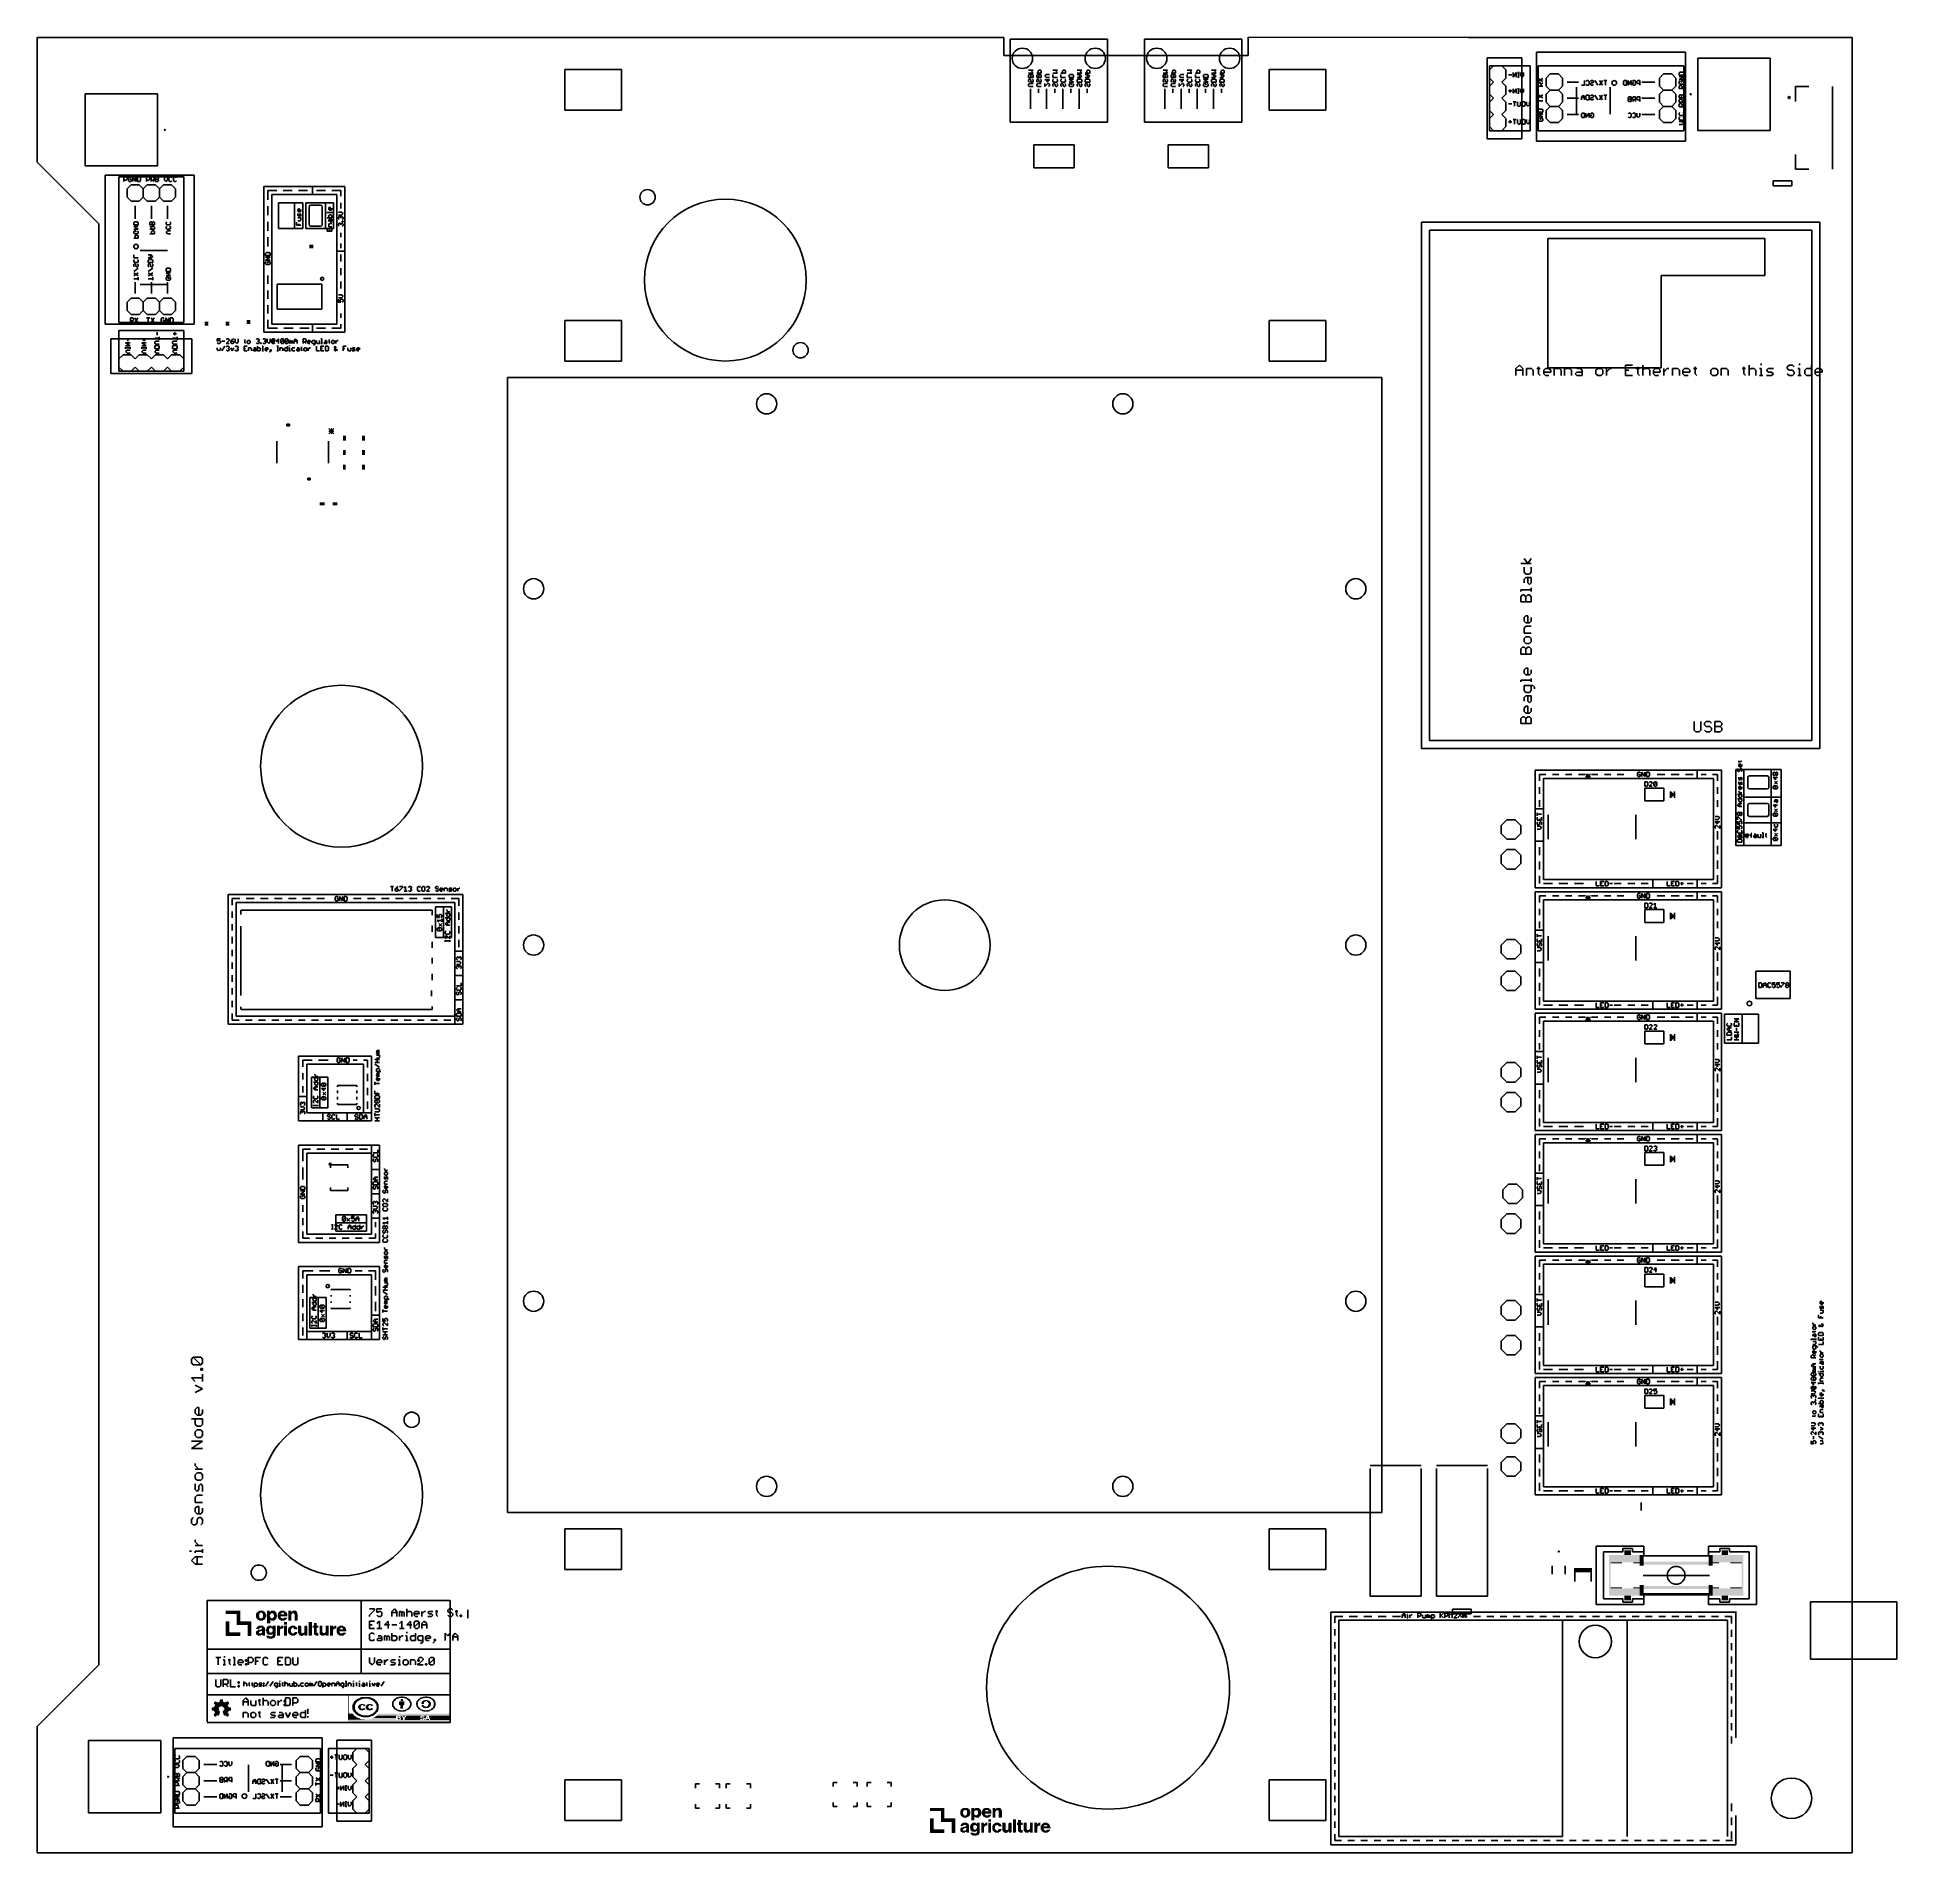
# Model space of a CAD drawing. Extents: x 0 to 11.5, y 0 to 11.2.
import ezdxf

# ---------------------------------------------------------------- set-up
doc = ezdxf.new("R2010")
doc.units = 0
for name, color, linetype in [('20', 53, 'CONTINUOUS'), ('21', 253, 'CONTINUOUS'), ('22', 253, 'CONTINUOUS')]:
    doc.layers.add(name, color=color, linetype=linetype)

# ---------------------------------------------------------------- blocks, each defined once
blk = doc.blocks.new('RECT')
blk.add_solid([(-0.5, -0.5), (0.5, -0.5), (-0.5, 0.5), (0.5, 0.5)])

msp = doc.modelspace()

# ---------------------------------------------------------------- linework, layer by layer
at = {"layer": '20'}
for p, q in [((5.969397, 11.21), (0, 11.21)), ((0, 11.21), (0, 10.44)), ((5.969397, 11.21), (5.969397, 11.1)), ((8.847519, 11.21), (7.479865, 11.212234)), ((7.479865, 11.212234), (7.479865, 11.1)), ((11.21, 11.21), (8.84, 11.21)), ((11.21, 0), (11.21, 11.21)), ((7.479865, 11.1), (5.969397, 11.1)), ((3.608784, 11.012234), (3.258784, 11.012234)), ((3.258784, 11.012234), (3.258784, 10.762234)), ((3.608784, 10.762234), (3.608784, 11.012234)), ((7.608784, 11.012234), (7.608784, 10.762234)), ((7.608784, 11.012234), (7.958784, 11.012234)), ((7.958784, 11.012234), (7.958784, 10.762234)), ((3.258784, 10.762234), (3.608784, 10.762234)), ((7.608784, 10.762234), (7.958784, 10.762234)), ((0, 10.44), (0.38, 10.06)), ((0.38, 10.06), (0.38, 1.16)), ((9.33, 9.97), (9.33, 9.17)), ((10.67, 9.97), (9.33, 9.97)), ((10.67, 9.74), (10.67, 9.97)), ((10.03, 9.17), (10.03, 9.74)), ((10.03, 9.74), (10.67, 9.74)), ((3.608784, 9.462234), (3.258784, 9.462234)), ((3.258784, 9.462234), (3.258784, 9.212234)), ((3.608784, 9.212234), (3.608784, 9.462234)), ((7.958784, 9.462234), (7.608784, 9.462234)), ((7.608784, 9.462234), (7.608784, 9.212234)), ((7.958784, 9.212234), (7.958784, 9.462234)), ((3.258784, 9.212234), (3.608784, 9.212234)), ((7.608784, 9.212234), (7.958784, 9.212234)), ((9.33, 9.17), (10.03, 9.17)), ((3.258784, 1.750026), (3.258784, 2.000026)), ((3.258784, 2.000026), (3.608784, 2.000026)), ((3.608784, 2.000026), (3.608784, 1.750026)), ((7.608784, 1.750026), (7.608784, 2.000026)), ((7.608784, 2.000026), (7.958784, 2.000026)), ((7.958784, 2.000026), (7.958784, 1.750026)), ((3.608784, 1.750026), (3.258784, 1.750026)), ((7.958784, 1.750026), (7.608784, 1.750026)), ((0.38, 1.16), (0, 0.78)), ((0, 0.78), (0, 0)), ((3.258784, 0.200026), (3.258784, 0.450026)), ((3.258784, 0.450026), (3.608784, 0.450026)), ((3.608784, 0.450026), (3.608784, 0.200026)), ((7.608784, 0.200026), (7.608784, 0.450026)), ((7.608784, 0.450026), (7.958784, 0.450026)), ((7.958784, 0.450026), (7.958784, 0.200026)), ((3.608784, 0.200026), (3.258784, 0.200026)), ((7.958784, 0.200026), (7.608784, 0.200026)), ((0, 0), (11.21, 0))]:
    msp.add_line(p, q, dxfattribs=at)
for centre, radius in [((6.0846, 11.0817), 0.062992), ((6.5346, 11.0817), 0.062992), ((6.9146, 11.0817), 0.062992), ((7.3646, 11.0817), 0.062992), ((3.769981, 10.223789), 0.04722), ((4.250055, 9.712234), 0.5), ((4.71448, 9.279379), 0.04722), ((4.505, 8.948), 0.0625), ((6.705, 8.948), 0.0625), ((3.066, 7.806), 0.0625), ((8.144, 7.806), 0.0625), ((1.88, 6.71), 0.5), ((5.605, 5.605), 0.28), ((3.066, 5.606), 0.0625), ((8.144, 5.606), 0.0625), ((3.066, 3.406), 0.0625), ((8.144, 3.406), 0.0625), ((1.880055, 2.210026), 0.5), ((2.31291, 2.67445), 0.04722), ((4.505, 2.263), 0.0625), ((6.705, 2.263), 0.0625), ((1.3685, 1.729951), 0.04722), ((6.613784, 1.020026), 0.75), ((10.1227, 1.7134), 0.055), ((9.623, 1.305), 0.1), ((10.83477, 0.336546), 0.125)]:
    msp.add_circle(centre, radius, dxfattribs=at)
at = {"layer": '21'}
for p, q in [((6.6096, 11.19981), (6.0096, 11.19981)), ((6.0096, 10.687999), (6.0096, 11.19981)), ((6.6096, 11.19981), (6.6096, 10.687999)), ((7.4396, 11.19981), (6.8396, 11.19981)), ((6.8396, 10.687999), (6.8396, 11.19981)), ((7.4396, 11.19981), (7.4396, 10.687999)), ((8.955, 11.085), (9.17, 11.085)), ((8.955, 10.585), (8.955, 11.085)), ((8.995, 11.035), (8.97, 11.01)), ((9.045, 11.035), (8.995, 11.035)), ((9.07, 11.01), (9.045, 11.035)), ((9.17, 11.085), (9.17, 10.585)), ((9.26, 11.12), (9.26, 10.57)), ((10.18, 11.12), (9.26, 11.12)), ((10.18, 10.57), (10.18, 11.12)), ((10.703, 11.083), (10.257, 11.083)), ((10.257, 11.083), (10.257, 10.637)), ((10.703, 10.637), (10.703, 11.083)), ((8.97, 10.96), (8.97, 11.01)), ((8.995, 10.935), (8.97, 10.96)), ((8.97, 10.91), (8.995, 10.935)), ((9.07, 10.96), (9.045, 10.935)), ((9.045, 10.935), (9.07, 10.91)), ((9.07, 11.01), (9.07, 10.96)), ((9.270976, 10.938376), (9.299, 10.957059)), ((9.270976, 10.957059), (9.299, 10.938376)), ((9.270976, 10.924765), (9.275647, 10.929435)), ((9.270976, 10.910753), (9.270976, 10.924765)), ((9.275647, 10.929435), (9.284988, 10.929435)), ((9.284988, 10.929435), (9.289659, 10.924765)), ((9.289659, 10.920094), (9.299, 10.929435)), ((9.289659, 10.924765), (9.289659, 10.910753)), ((9.345, 10.985), (9.32, 10.96)), ((9.32, 10.91), (9.32, 10.96)), ((9.395, 10.985), (9.345, 10.985)), ((9.42, 10.96), (9.395, 10.985)), ((9.42, 10.96), (9.42, 10.91)), ((10.02, 10.96), (10.045, 10.985)), ((10.02, 10.91), (10.02, 10.96)), ((10.045, 10.985), (10.095, 10.985)), ((10.095, 10.985), (10.12, 10.96)), ((10.12, 10.96), (10.12, 10.91)), ((10.145647, 10.997059), (10.140976, 10.992388)), ((10.140976, 10.992388), (10.140976, 10.978376)), ((10.140976, 10.978376), (10.169, 10.978376)), ((10.140976, 10.950753), (10.169, 10.969435)), ((10.169, 10.969435), (10.140976, 10.969435)), ((10.169, 10.950753), (10.140976, 10.950753)), ((10.145647, 10.941812), (10.140976, 10.937141)), ((10.140976, 10.937141), (10.140976, 10.9278)), ((10.140976, 10.9278), (10.145647, 10.923129)), ((10.140976, 10.909518), (10.145647, 10.914188)), ((10.164329, 10.997059), (10.145647, 10.997059)), ((10.145647, 10.923129), (10.164329, 10.923129)), ((10.145647, 10.914188), (10.154988, 10.914188)), ((10.164329, 10.941812), (10.154988, 10.941812)), ((10.154988, 10.941812), (10.154988, 10.93247)), ((10.154988, 10.914188), (10.159659, 10.909518)), ((10.169, 10.992388), (10.164329, 10.997059)), ((10.169, 10.937141), (10.164329, 10.941812)), ((10.164329, 10.923129), (10.169, 10.9278)), ((10.169, 10.978376), (10.169, 10.992388)), ((10.169, 10.9278), (10.169, 10.937141)), ((0.743, 10.863), (0.297, 10.863)), ((0.297, 10.863), (0.297, 10.417)), ((0.743, 10.417), (0.743, 10.863)), ((8.97, 10.86), (8.97, 10.91)), ((8.995, 10.835), (8.97, 10.86)), ((8.97, 10.81), (8.995, 10.835)), ((8.97, 10.76), (8.97, 10.81)), ((9.07, 10.86), (9.045, 10.835)), ((9.045, 10.835), (9.07, 10.81)), ((9.07, 10.91), (9.07, 10.86)), ((9.07, 10.81), (9.07, 10.76)), ((9.299, 10.910753), (9.270976, 10.910753)), ((9.270976, 10.838376), (9.299, 10.857059)), ((9.270976, 10.857059), (9.299, 10.838376)), ((9.270976, 10.810753), (9.270976, 10.829435)), ((9.299, 10.820094), (9.270976, 10.820094)), ((9.345, 10.885), (9.32, 10.91)), ((9.32, 10.86), (9.345, 10.885)), ((9.32, 10.81), (9.32, 10.86)), ((9.345, 10.785), (9.32, 10.81)), ((9.395, 10.885), (9.345, 10.885)), ((9.42, 10.91), (9.395, 10.885)), ((9.395, 10.885), (9.42, 10.86)), ((9.42, 10.81), (9.395, 10.785)), ((9.42, 10.86), (9.42, 10.81)), ((9.506, 10.904), (9.506, 10.736)), ((9.714, 10.736), (9.714, 10.904)), ((10.045, 10.885), (10.02, 10.91)), ((10.02, 10.86), (10.045, 10.885)), ((10.02, 10.81), (10.02, 10.86)), ((10.045, 10.785), (10.02, 10.81)), ((10.045, 10.885), (10.095, 10.885)), ((10.12, 10.91), (10.095, 10.885)), ((10.095, 10.885), (10.12, 10.86)), ((10.12, 10.81), (10.095, 10.785)), ((10.12, 10.86), (10.12, 10.81)), ((10.140976, 10.895506), (10.140976, 10.909518)), ((10.169, 10.895506), (10.140976, 10.895506)), ((10.140976, 10.852388), (10.145647, 10.857059)), ((10.140976, 10.838376), (10.140976, 10.852388)), ((10.169, 10.838376), (10.140976, 10.838376)), ((10.140976, 10.824765), (10.145647, 10.829435)), ((10.140976, 10.810753), (10.140976, 10.824765)), ((10.169, 10.810753), (10.140976, 10.810753)), ((10.140976, 10.797141), (10.145647, 10.801812)), ((10.140976, 10.783129), (10.140976, 10.797141)), ((10.145647, 10.857059), (10.150317, 10.857059)), ((10.145647, 10.829435), (10.154988, 10.829435)), ((10.145647, 10.801812), (10.154988, 10.801812)), ((10.150317, 10.857059), (10.154988, 10.852388)), ((10.154988, 10.852388), (10.159659, 10.857059)), ((10.154988, 10.838376), (10.154988, 10.852388)), ((10.154988, 10.829435), (10.159659, 10.824765)), ((10.154988, 10.801812), (10.159659, 10.797141)), ((10.159659, 10.909518), (10.159659, 10.895506)), ((10.159659, 10.857059), (10.164329, 10.857059)), ((10.159659, 10.820094), (10.169, 10.829435)), ((10.159659, 10.824765), (10.159659, 10.810753)), ((10.159659, 10.797141), (10.159659, 10.783129)), ((10.164329, 10.857059), (10.169, 10.852388)), ((10.169, 10.852388), (10.169, 10.838376)), ((6.6096, 10.687999), (6.0096, 10.687999)), ((7.4396, 10.687999), (6.8396, 10.687999)), ((8.995, 10.735), (8.97, 10.76)), ((8.995, 10.735), (8.97, 10.71)), ((8.97, 10.66), (8.97, 10.71)), ((9.07, 10.76), (9.045, 10.735)), ((9.07, 10.71), (9.045, 10.735)), ((9.07, 10.71), (9.07, 10.66)), ((9.275647, 10.767059), (9.270976, 10.762388)), ((9.270976, 10.762388), (9.270976, 10.748376)), ((9.270976, 10.748376), (9.299, 10.748376)), ((9.270976, 10.720753), (9.299, 10.739435)), ((9.299, 10.739435), (9.270976, 10.739435)), ((9.299, 10.720753), (9.270976, 10.720753)), ((9.275647, 10.711812), (9.270976, 10.707141)), ((9.270976, 10.707141), (9.270976, 10.6978)), ((9.270976, 10.6978), (9.275647, 10.693129)), ((9.294329, 10.767059), (9.275647, 10.767059)), ((9.275647, 10.693129), (9.294329, 10.693129)), ((9.294329, 10.711812), (9.284988, 10.711812)), ((9.284988, 10.711812), (9.284988, 10.70247)), ((9.299, 10.762388), (9.294329, 10.767059)), ((9.299, 10.707141), (9.294329, 10.711812)), ((9.294329, 10.693129), (9.299, 10.6978)), ((9.299, 10.748376), (9.299, 10.762388)), ((9.299, 10.6978), (9.299, 10.707141)), ((9.32, 10.76), (9.345, 10.785)), ((9.32, 10.71), (9.32, 10.76)), ((9.345, 10.685), (9.32, 10.71)), ((9.395, 10.785), (9.345, 10.785)), ((9.395, 10.685), (9.345, 10.685)), ((9.395, 10.785), (9.42, 10.76)), ((9.42, 10.71), (9.395, 10.685)), ((9.42, 10.76), (9.42, 10.71)), ((10.02, 10.76), (10.045, 10.785)), ((10.02, 10.71), (10.02, 10.76)), ((10.02, 10.71), (10.045, 10.685)), ((10.045, 10.785), (10.095, 10.785)), ((10.045, 10.685), (10.095, 10.685)), ((10.095, 10.785), (10.12, 10.76)), ((10.095, 10.685), (10.12, 10.71)), ((10.12, 10.76), (10.12, 10.71)), ((10.169, 10.783129), (10.140976, 10.783129)), ((10.145647, 10.747059), (10.140976, 10.742388)), ((10.140976, 10.742388), (10.140976, 10.733047)), ((10.140976, 10.733047), (10.145647, 10.728376)), ((10.145647, 10.719435), (10.140976, 10.714765)), ((10.140976, 10.714765), (10.140976, 10.705423)), ((10.140976, 10.705423), (10.145647, 10.700753)), ((10.159659, 10.691812), (10.140976, 10.691812)), ((10.145647, 10.728376), (10.164329, 10.728376)), ((10.145647, 10.700753), (10.164329, 10.700753)), ((10.169, 10.68247), (10.159659, 10.691812)), ((10.159659, 10.673129), (10.169, 10.68247)), ((10.169, 10.742388), (10.164329, 10.747059)), ((10.164329, 10.728376), (10.169, 10.733047)), ((10.169, 10.714765), (10.164329, 10.719435)), ((10.164329, 10.700753), (10.169, 10.705423)), ((10.169, 10.733047), (10.169, 10.742388)), ((10.169, 10.705423), (10.169, 10.714765)), ((9.17, 10.585), (8.955, 10.585)), ((8.995, 10.635), (8.97, 10.66)), ((9.045, 10.635), (8.995, 10.635)), ((9.07, 10.66), (9.045, 10.635)), ((9.26, 10.57), (10.18, 10.57)), ((10.140976, 10.673129), (10.159659, 10.673129)), ((10.257, 10.637), (10.703, 10.637)), ((6.155584, 10.405834), (6.155584, 10.547566)), ((6.155584, 10.547566), (6.403616, 10.547566)), ((6.403616, 10.547566), (6.403616, 10.405834)), ((6.985584, 10.405834), (6.985584, 10.547566)), ((6.985584, 10.547566), (7.233616, 10.547566)), ((7.233616, 10.547566), (7.233616, 10.405834)), ((0.297, 10.417), (0.743, 10.417)), ((0.97, 10.36), (0.42, 10.36)), ((0.42, 10.36), (0.42, 9.44)), ((0.536, 10.321), (0.536, 10.349024)), ((0.536, 10.349024), (0.550012, 10.349024)), ((0.550012, 10.349024), (0.554683, 10.344353)), ((0.554683, 10.344353), (0.554683, 10.335012)), ((0.568294, 10.349024), (0.563624, 10.344353)), ((0.563624, 10.344353), (0.563624, 10.325671)), ((0.577635, 10.349024), (0.568294, 10.349024)), ((0.582306, 10.344353), (0.577635, 10.349024)), ((0.591247, 10.321), (0.591247, 10.349024)), ((0.591247, 10.349024), (0.60993, 10.321)), ((0.60993, 10.321), (0.60993, 10.349024)), ((0.618871, 10.349024), (0.618871, 10.321)), ((0.632883, 10.349024), (0.618871, 10.349024)), ((0.637553, 10.344353), (0.632883, 10.349024)), ((0.637553, 10.325671), (0.637553, 10.344353)), ((0.676, 10.321), (0.676, 10.349024)), ((0.676, 10.349024), (0.690012, 10.349024)), ((0.690012, 10.349024), (0.694683, 10.344353)), ((0.694683, 10.344353), (0.694683, 10.335012)), ((0.703624, 10.321), (0.703624, 10.349024)), ((0.703624, 10.349024), (0.717635, 10.349024)), ((0.717635, 10.349024), (0.722306, 10.344353)), ((0.722306, 10.344353), (0.722306, 10.335012)), ((0.731247, 10.321), (0.731247, 10.349024)), ((0.731247, 10.349024), (0.745259, 10.349024)), ((0.745259, 10.349024), (0.74993, 10.344353)), ((0.74993, 10.339683), (0.745259, 10.335012)), ((0.74993, 10.344353), (0.74993, 10.339683)), ((0.786, 10.349024), (0.786, 10.330341)), ((0.804683, 10.330341), (0.804683, 10.349024)), ((0.818294, 10.349024), (0.813624, 10.344353)), ((0.813624, 10.344353), (0.813624, 10.325671)), ((0.827635, 10.349024), (0.818294, 10.349024)), ((0.832306, 10.344353), (0.827635, 10.349024)), ((0.845918, 10.349024), (0.841247, 10.344353)), ((0.841247, 10.344353), (0.841247, 10.325671)), ((0.855259, 10.349024), (0.845918, 10.349024)), ((0.85993, 10.344353), (0.855259, 10.349024)), ((0.97, 9.44), (0.97, 10.36)), ((6.403616, 10.405834), (6.155584, 10.405834)), ((7.233616, 10.405834), (6.985584, 10.405834)), ((0.550012, 10.330341), (0.536, 10.330341)), ((0.554683, 10.335012), (0.550012, 10.330341)), ((0.555, 10.275), (0.58, 10.3)), ((0.555, 10.225), (0.555, 10.275)), ((0.58, 10.2), (0.555, 10.225)), ((0.563624, 10.325671), (0.568294, 10.321)), ((0.568294, 10.321), (0.577635, 10.321)), ((0.582306, 10.335012), (0.572965, 10.335012)), ((0.577635, 10.321), (0.582306, 10.325671)), ((0.58, 10.3), (0.63, 10.3)), ((0.582306, 10.325671), (0.582306, 10.335012)), ((0.618871, 10.321), (0.632883, 10.321)), ((0.63, 10.3), (0.655, 10.275)), ((0.655, 10.225), (0.63, 10.2)), ((0.632883, 10.321), (0.637553, 10.325671)), ((0.655, 10.275), (0.68, 10.3)), ((0.655, 10.225), (0.655, 10.275)), ((0.68, 10.2), (0.655, 10.225)), ((0.690012, 10.330341), (0.676, 10.330341)), ((0.68, 10.3), (0.73, 10.3)), ((0.694683, 10.335012), (0.690012, 10.330341)), ((0.717635, 10.330341), (0.703624, 10.330341)), ((0.712965, 10.330341), (0.722306, 10.321)), ((0.722306, 10.335012), (0.717635, 10.330341)), ((0.73, 10.3), (0.755, 10.275)), ((0.755, 10.225), (0.73, 10.2)), ((0.731247, 10.335012), (0.745259, 10.335012)), ((0.745259, 10.321), (0.731247, 10.321)), ((0.745259, 10.335012), (0.74993, 10.330341)), ((0.74993, 10.325671), (0.745259, 10.321)), ((0.74993, 10.330341), (0.74993, 10.325671)), ((0.755, 10.275), (0.78, 10.3)), ((0.755, 10.225), (0.755, 10.275)), ((0.78, 10.2), (0.755, 10.225)), ((0.78, 10.3), (0.83, 10.3)), ((0.786, 10.330341), (0.795341, 10.321)), ((0.795341, 10.321), (0.804683, 10.330341)), ((0.813624, 10.325671), (0.818294, 10.321)), ((0.818294, 10.321), (0.827635, 10.321)), ((0.827635, 10.321), (0.832306, 10.325671)), ((0.855, 10.275), (0.83, 10.3)), ((0.83, 10.2), (0.855, 10.225)), ((0.841247, 10.325671), (0.845918, 10.321)), ((0.845918, 10.321), (0.855259, 10.321)), ((0.855, 10.225), (0.855, 10.275)), ((0.855259, 10.321), (0.85993, 10.325671)), ((1.7, 10.29), (1.4, 10.29)), ((1.4, 10.29), (1.4, 9.39)), ((1.48042, 10.265), (1.425, 10.265)), ((1.425, 10.265), (1.425, 10.208278)), ((1.45, 9.44), (1.45, 10.24)), ((1.45, 10.24), (1.85, 10.24)), ((1.57521, 10.265), (1.51979, 10.265)), ((1.67, 10.265), (1.61458, 10.265)), ((1.9, 10.29), (1.7, 10.29)), ((1.7, 10.24), (1.7, 10.29)), ((1.725, 10.265), (1.780315, 10.265)), ((1.819685, 10.265), (1.875, 10.265)), ((1.85, 10.24), (1.85, 9.44)), ((1.875, 10.265), (1.875, 10.229685)), ((1.9, 9.89), (1.9, 10.29)), ((10.722, 10.295), (10.722, 10.325)), ((10.722, 10.325), (10.836, 10.325)), ((10.836, 10.295), (10.722, 10.295)), ((10.836, 10.325), (10.836, 10.295)), ((0.63, 10.2), (0.58, 10.2)), ((0.73, 10.2), (0.68, 10.2)), ((0.83, 10.2), (0.78, 10.2)), ((1.425, 10.168907), (1.425, 10.112185)), ((1.59, 10.19), (1.49, 10.19)), ((1.49, 10.19), (1.49, 10.03)), ((1.64, 10.19), (1.59, 10.19)), ((1.59, 10.19), (1.59, 10.03)), ((1.610317, 10.147388), (1.614988, 10.152059)), ((1.610317, 10.138047), (1.610317, 10.147388)), ((1.614988, 10.133376), (1.610317, 10.138047)), ((1.610317, 10.110423), (1.610317, 10.124435)), ((1.614988, 10.105753), (1.610317, 10.110423)), ((1.614988, 10.152059), (1.619659, 10.152059)), ((1.624329, 10.133376), (1.614988, 10.133376)), ((1.619659, 10.110423), (1.614988, 10.105753)), ((1.619659, 10.152059), (1.619659, 10.133376)), ((1.624329, 10.124435), (1.619659, 10.119765)), ((1.619659, 10.119765), (1.619659, 10.110423)), ((1.629, 10.138047), (1.624329, 10.133376)), ((1.629, 10.119765), (1.624329, 10.124435)), ((1.629, 10.147388), (1.629, 10.138047)), ((1.629, 10.105753), (1.629, 10.119765)), ((1.64, 10.03), (1.64, 10.19)), ((1.78, 10.19), (1.66, 10.19)), ((1.66, 10.19), (1.66, 10.03)), ((1.68, 10.055), (1.68, 10.165)), ((1.69, 10.175), (1.75, 10.175)), ((1.76, 10.165), (1.76, 10.055)), ((1.83, 10.19), (1.78, 10.19)), ((1.78, 10.19), (1.78, 10.03)), ((1.790976, 10.12496), (1.790976, 10.129631)), ((1.790976, 10.129631), (1.819, 10.129631)), ((1.800317, 10.157388), (1.804988, 10.162059)), ((1.800317, 10.148047), (1.800317, 10.157388)), ((1.804988, 10.143376), (1.800317, 10.148047)), ((1.804988, 10.116019), (1.800317, 10.111349)), ((1.800317, 10.111349), (1.800317, 10.097337)), ((1.804988, 10.162059), (1.809659, 10.162059)), ((1.814329, 10.143376), (1.804988, 10.143376)), ((1.814329, 10.116019), (1.804988, 10.116019)), ((1.809659, 10.162059), (1.809659, 10.143376)), ((1.819, 10.148047), (1.814329, 10.143376)), ((1.819, 10.111349), (1.814329, 10.116019)), ((1.819, 10.157388), (1.819, 10.148047)), ((1.819, 10.12496), (1.819, 10.134302)), ((1.819, 10.097337), (1.819, 10.111349)), ((1.83, 10.03), (1.83, 10.19)), ((1.879659, 10.132059), (1.860976, 10.132059)), ((1.860976, 10.113376), (1.879659, 10.113376)), ((1.875, 10.190315), (1.875, 10.155)), ((1.889, 10.122718), (1.879659, 10.132059)), ((1.879659, 10.113376), (1.889, 10.122718)), ((1.425, 10.072815), (1.425, 10.016093)), ((1.49, 10.03), (1.59, 10.03)), ((1.59, 10.03), (1.64, 10.03)), ((1.600976, 10.050506), (1.600976, 10.069188)), ((1.629, 10.050506), (1.600976, 10.050506)), ((1.629, 10.096812), (1.610317, 10.096812)), ((1.610317, 10.078129), (1.624329, 10.078129)), ((1.614988, 10.050506), (1.614988, 10.059847)), ((1.624329, 10.078129), (1.629, 10.0828)), ((1.629, 10.0828), (1.629, 10.096812)), ((1.66, 10.03), (1.78, 10.03)), ((1.69, 10.045), (1.75, 10.045)), ((1.78, 10.03), (1.83, 10.03)), ((1.790976, 10.097337), (1.819, 10.097337)), ((1.790976, 10.033149), (1.790976, 10.014466)), ((1.790976, 10.014466), (1.819, 10.014466)), ((1.800317, 10.083725), (1.804988, 10.088396)), ((1.800317, 10.074384), (1.800317, 10.083725)), ((1.800317, 10.056102), (1.804988, 10.060772)), ((1.800317, 10.04209), (1.800317, 10.056102)), ((1.819, 10.04209), (1.800317, 10.04209)), ((1.804988, 10.088396), (1.819, 10.088396)), ((1.804988, 10.060772), (1.819, 10.060772)), ((1.804988, 10.014466), (1.804988, 10.023808)), ((1.809659, 10.074384), (1.809659, 10.088396)), ((1.814329, 10.069713), (1.809659, 10.074384)), ((1.819, 10.074384), (1.814329, 10.069713)), ((1.819, 10.088396), (1.819, 10.074384)), ((1.819, 10.014466), (1.819, 10.033149)), ((1.860976, 10.099765), (1.865647, 10.104435)), ((1.860976, 10.090423), (1.860976, 10.099765)), ((1.865647, 10.085753), (1.860976, 10.090423)), ((1.860976, 10.058329), (1.865647, 10.063)), ((1.860976, 10.048988), (1.860976, 10.058329)), ((1.865647, 10.044317), (1.860976, 10.048988)), ((1.865647, 10.104435), (1.870317, 10.104435)), ((1.865647, 10.063), (1.870317, 10.063)), ((1.870317, 10.104435), (1.874988, 10.099765)), ((1.870317, 10.063), (1.874988, 10.058329)), ((1.874988, 10.099765), (1.879659, 10.104435)), ((1.874988, 10.099765), (1.874988, 10.095094)), ((1.874988, 10.058329), (1.879659, 10.063)), ((1.874988, 10.058329), (1.874988, 10.053659)), ((1.875, 10.005), (1.875, 9.977185)), ((1.879659, 10.104435), (1.884329, 10.104435)), ((1.879659, 10.063), (1.884329, 10.063)), ((1.884329, 10.104435), (1.889, 10.099765)), ((1.889, 10.090423), (1.884329, 10.085753)), ((1.884329, 10.071941), (1.884329, 10.076612)), ((1.884329, 10.076612), (1.889, 10.076612)), ((1.889, 10.071941), (1.884329, 10.071941)), ((1.884329, 10.063), (1.889, 10.058329)), ((1.889, 10.048988), (1.884329, 10.044317)), ((1.889, 10.099765), (1.889, 10.090423)), ((1.889, 10.076612), (1.889, 10.071941)), ((1.889, 10.058329), (1.889, 10.048988)), ((8.55, 6.82), (8.55, 10.07)), ((8.55, 10.07), (11.01, 10.07)), ((10.96, 10.02), (8.6, 10.02)), ((8.6, 10.02), (8.6, 6.87)), ((10.96, 6.87), (10.96, 10.02)), ((11.01, 10.07), (11.01, 6.82)), ((0.804, 9.894), (0.636, 9.894)), ((1.415647, 9.882059), (1.410976, 9.877388)), ((1.410976, 9.877388), (1.410976, 9.863376)), ((1.434329, 9.882059), (1.415647, 9.882059)), ((1.425, 9.976722), (1.425, 9.92)), ((1.439, 9.877388), (1.434329, 9.882059)), ((1.439, 9.863376), (1.439, 9.877388)), ((1.695, 9.92), (1.685, 9.93)), ((1.685, 9.93), (1.685, 9.925)), ((1.685, 9.925), (1.685, 9.91)), ((1.69, 9.92), (1.685, 9.925)), ((1.685, 9.91), (1.69, 9.915)), ((1.69, 9.915), (1.695, 9.92)), ((1.69, 9.92), (1.69, 9.915)), ((1.7, 9.93), (1.7, 9.91)), ((1.9, 9.89), (1.85, 9.89)), ((1.875, 9.937815), (1.875, 9.91)), ((1.9, 9.39), (1.9, 9.89)), ((1.410976, 9.863376), (1.439, 9.863376)), ((1.410976, 9.835753), (1.439, 9.854435)), ((1.439, 9.854435), (1.410976, 9.854435)), ((1.439, 9.835753), (1.410976, 9.835753)), ((1.415647, 9.826812), (1.410976, 9.822141)), ((1.410976, 9.822141), (1.410976, 9.8128)), ((1.410976, 9.8128), (1.415647, 9.808129)), ((1.415647, 9.808129), (1.434329, 9.808129)), ((1.434329, 9.826812), (1.424988, 9.826812)), ((1.424988, 9.826812), (1.424988, 9.81747)), ((1.439, 9.822141), (1.434329, 9.826812)), ((1.434329, 9.808129), (1.439, 9.8128)), ((1.439, 9.8128), (1.439, 9.822141)), ((1.875, 9.87), (1.875, 9.826247)), ((1.875, 9.786877), (1.875, 9.743123)), ((0.636, 9.686), (0.804, 9.686)), ((1.425, 9.74), (1.425, 9.688278)), ((1.425, 9.648907), (1.425, 9.597185)), ((1.483, 9.688), (1.483, 9.532)), ((1.757, 9.688), (1.483, 9.688)), ((1.757, 9.532), (1.757, 9.688)), ((1.875, 9.703753), (1.875, 9.66)), ((0.58, 9.6), (0.555, 9.575)), ((0.555, 9.575), (0.555, 9.525)), ((0.58, 9.6), (0.63, 9.6)), ((0.63, 9.6), (0.655, 9.575)), ((0.655, 9.575), (0.68, 9.6)), ((0.655, 9.575), (0.655, 9.525)), ((0.68, 9.6), (0.73, 9.6)), ((0.73, 9.6), (0.755, 9.575)), ((0.755, 9.575), (0.78, 9.6)), ((0.755, 9.575), (0.755, 9.525)), ((0.78, 9.6), (0.83, 9.6)), ((0.83, 9.6), (0.855, 9.575)), ((0.855, 9.575), (0.855, 9.525)), ((1.425, 9.557815), (1.425, 9.506093)), ((1.879659, 9.622059), (1.860976, 9.622059)), ((1.860976, 9.603376), (1.879659, 9.603376)), ((1.860976, 9.594435), (1.860976, 9.575753)), ((1.860976, 9.575753), (1.874988, 9.575753)), ((1.870317, 9.589765), (1.874988, 9.594435)), ((1.870317, 9.585094), (1.870317, 9.589765)), ((1.874988, 9.575753), (1.870317, 9.585094)), ((1.874988, 9.594435), (1.884329, 9.594435)), ((1.889, 9.612718), (1.879659, 9.622059)), ((1.879659, 9.603376), (1.889, 9.612718)), ((1.884329, 9.594435), (1.889, 9.589765)), ((1.889, 9.580423), (1.884329, 9.575753)), ((1.889, 9.589765), (1.889, 9.580423)), ((0.42, 9.44), (0.97, 9.44)), ((0.555, 9.525), (0.58, 9.5)), ((0.576, 9.451), (0.576, 9.479024)), ((0.576, 9.479024), (0.590012, 9.479024)), ((0.590012, 9.460341), (0.576, 9.460341)), ((0.63, 9.5), (0.58, 9.5)), ((0.585341, 9.460341), (0.594683, 9.451)), ((0.590012, 9.479024), (0.594683, 9.474353)), ((0.594683, 9.465012), (0.590012, 9.460341)), ((0.594683, 9.474353), (0.594683, 9.465012)), ((0.603624, 9.479024), (0.622306, 9.451)), ((0.622306, 9.479024), (0.603624, 9.451)), ((0.655, 9.525), (0.63, 9.5)), ((0.68, 9.5), (0.655, 9.525)), ((0.676, 9.479024), (0.694683, 9.479024)), ((0.73, 9.5), (0.68, 9.5)), ((0.685341, 9.451), (0.685341, 9.479024)), ((0.703624, 9.479024), (0.722306, 9.451)), ((0.722306, 9.479024), (0.703624, 9.451)), ((0.755, 9.525), (0.73, 9.5)), ((0.78, 9.5), (0.755, 9.525)), ((0.770671, 9.479024), (0.766, 9.474353)), ((0.766, 9.474353), (0.766, 9.455671)), ((0.766, 9.455671), (0.770671, 9.451)), ((0.780012, 9.479024), (0.770671, 9.479024)), ((0.770671, 9.451), (0.780012, 9.451)), ((0.784683, 9.465012), (0.775341, 9.465012)), ((0.83, 9.5), (0.78, 9.5)), ((0.784683, 9.474353), (0.780012, 9.479024)), ((0.780012, 9.451), (0.784683, 9.455671)), ((0.784683, 9.455671), (0.784683, 9.465012)), ((0.793624, 9.451), (0.793624, 9.479024)), ((0.793624, 9.479024), (0.812306, 9.451)), ((0.812306, 9.451), (0.812306, 9.479024)), ((0.821247, 9.479024), (0.821247, 9.451)), ((0.835259, 9.479024), (0.821247, 9.479024)), ((0.821247, 9.451), (0.835259, 9.451)), ((0.855, 9.525), (0.83, 9.5)), ((0.83993, 9.474353), (0.835259, 9.479024)), ((0.835259, 9.451), (0.83993, 9.455671)), ((0.83993, 9.455671), (0.83993, 9.474353)), ((1.0504, 9.4503), (1.0354, 9.4503)), ((1.0354, 9.4503), (1.0404, 9.4453)), ((1.0554, 9.4353), (1.0354, 9.4353)), ((1.0404, 9.4453), (1.0454, 9.4403)), ((1.0454, 9.4453), (1.0404, 9.4453)), ((1.0454, 9.4403), (1.0554, 9.4503)), ((1.0454, 9.4453), (1.0504, 9.4503)), ((1.0554, 9.4503), (1.0504, 9.4503)), ((1.1804, 9.4503), (1.1654, 9.4503)), ((1.1654, 9.4503), (1.1704, 9.4453)), ((1.1854, 9.4353), (1.1654, 9.4353)), ((1.1704, 9.4453), (1.1754, 9.4403)), ((1.1754, 9.4453), (1.1704, 9.4453)), ((1.1754, 9.4403), (1.1854, 9.4503)), ((1.1754, 9.4453), (1.1804, 9.4503)), ((1.1854, 9.4503), (1.1804, 9.4503)), ((1.3104, 9.4603), (1.2954, 9.4603)), ((1.2954, 9.4603), (1.3004, 9.4553)), ((1.3154, 9.4453), (1.2954, 9.4453)), ((1.3004, 9.4553), (1.3054, 9.4503)), ((1.3054, 9.4553), (1.3004, 9.4553)), ((1.3054, 9.4503), (1.3154, 9.4603)), ((1.3054, 9.4553), (1.3104, 9.4603)), ((1.3154, 9.4603), (1.3104, 9.4603)), ((1.425, 9.466722), (1.425, 9.415)), ((1.85, 9.44), (1.45, 9.44)), ((1.483, 9.532), (1.757, 9.532)), ((1.7, 9.44), (1.7, 9.39)), ((1.875, 9.505), (1.875, 9.479685)), ((1.875, 9.440315), (1.875, 9.415)), ((0.455, 9.135), (0.455, 9.35)), ((0.455, 9.35), (0.955, 9.35)), ((0.955, 9.35), (0.955, 9.135)), ((1.131123, 9.349024), (1.112441, 9.349024)), ((1.112441, 9.349024), (1.112441, 9.335012)), ((1.112441, 9.335012), (1.121782, 9.339683)), ((1.117111, 9.321), (1.112441, 9.325671)), ((1.126453, 9.321), (1.117111, 9.321)), ((1.121782, 9.339683), (1.126453, 9.339683)), ((1.126453, 9.339683), (1.131123, 9.335012)), ((1.131123, 9.325671), (1.126453, 9.321)), ((1.131123, 9.335012), (1.131123, 9.325671)), ((1.140064, 9.335012), (1.158747, 9.335012)), ((1.140064, 9.276), (1.158747, 9.304024)), ((1.172358, 9.349024), (1.167688, 9.344353)), ((1.167688, 9.321), (1.18637, 9.339683)), ((1.18637, 9.321), (1.167688, 9.321)), ((1.167688, 9.299353), (1.172358, 9.304024)), ((1.1817, 9.349024), (1.172358, 9.349024)), ((1.172358, 9.304024), (1.1817, 9.304024)), ((1.18637, 9.344353), (1.1817, 9.349024)), ((1.1817, 9.304024), (1.18637, 9.299353)), ((1.18637, 9.339683), (1.18637, 9.344353)), ((1.204652, 9.344353), (1.195311, 9.335012)), ((1.195311, 9.335012), (1.195311, 9.325671)), ((1.209323, 9.335012), (1.195311, 9.335012)), ((1.195311, 9.325671), (1.199982, 9.321)), ((1.199982, 9.321), (1.209323, 9.321)), ((1.213994, 9.349024), (1.204652, 9.344353)), ((1.213994, 9.330341), (1.209323, 9.335012)), ((1.209323, 9.321), (1.213994, 9.325671)), ((1.213994, 9.325671), (1.213994, 9.330341)), ((1.222935, 9.349024), (1.222935, 9.330341)), ((1.222935, 9.330341), (1.232276, 9.321)), ((1.222935, 9.299353), (1.227605, 9.304024)), ((1.227605, 9.304024), (1.236947, 9.304024)), ((1.232276, 9.321), (1.241617, 9.330341)), ((1.236947, 9.304024), (1.241617, 9.299353)), ((1.241617, 9.330341), (1.241617, 9.349024)), ((1.278182, 9.339683), (1.287523, 9.339683)), ((1.296864, 9.304024), (1.278182, 9.304024)), ((1.278182, 9.304024), (1.278182, 9.276)), ((1.282852, 9.344353), (1.282852, 9.325671)), ((1.282852, 9.325671), (1.287523, 9.321)), ((1.301268, 9.339683), (1.296597, 9.335012)), ((1.296597, 9.335012), (1.296597, 9.325671)), ((1.296597, 9.325671), (1.301268, 9.321)), ((1.310609, 9.339683), (1.301268, 9.339683)), ((1.301268, 9.321), (1.310609, 9.321)), ((1.31528, 9.335012), (1.310609, 9.339683)), ((1.310609, 9.321), (1.31528, 9.325671)), ((1.31528, 9.325671), (1.31528, 9.335012)), ((1.351844, 9.344353), (1.356515, 9.349024)), ((1.356515, 9.321), (1.351844, 9.325671)), ((1.356515, 9.349024), (1.365856, 9.349024)), ((1.365856, 9.321), (1.356515, 9.321)), ((1.361052, 9.304024), (1.361052, 9.276)), ((1.365856, 9.335012), (1.361186, 9.335012)), ((1.365856, 9.349024), (1.370527, 9.344353)), ((1.370527, 9.339683), (1.365856, 9.335012)), ((1.365856, 9.335012), (1.370527, 9.330341)), ((1.370527, 9.325671), (1.365856, 9.321)), ((1.370527, 9.344353), (1.370527, 9.339683)), ((1.370527, 9.330341), (1.370527, 9.325671)), ((1.379468, 9.321), (1.379468, 9.325671)), ((1.379468, 9.325671), (1.384139, 9.325671)), ((1.384139, 9.321), (1.379468, 9.321)), ((1.384139, 9.325671), (1.384139, 9.321)), ((1.388676, 9.304024), (1.393346, 9.304024)), ((1.39328, 9.344353), (1.39795, 9.349024)), ((1.39795, 9.321), (1.39328, 9.325671)), ((1.393346, 9.304024), (1.393346, 9.276)), ((1.39795, 9.349024), (1.407292, 9.349024)), ((1.407292, 9.321), (1.39795, 9.321)), ((1.4, 9.39), (1.7, 9.39)), ((1.407292, 9.335012), (1.402621, 9.335012)), ((1.407292, 9.349024), (1.411962, 9.344353)), ((1.411962, 9.339683), (1.407292, 9.335012)), ((1.407292, 9.335012), (1.411962, 9.330341)), ((1.411962, 9.325671), (1.407292, 9.321)), ((1.411962, 9.344353), (1.411962, 9.339683)), ((1.411962, 9.330341), (1.411962, 9.325671)), ((1.420903, 9.349024), (1.420903, 9.330341)), ((1.420903, 9.330341), (1.430245, 9.321)), ((1.425, 9.415), (1.483753, 9.415)), ((1.430245, 9.321), (1.439586, 9.330341)), ((1.439586, 9.330341), (1.439586, 9.349024)), ((1.448527, 9.344353), (1.453197, 9.349024)), ((1.448527, 9.325671), (1.448527, 9.344353)), ((1.453197, 9.321), (1.448527, 9.325671)), ((1.453197, 9.349024), (1.462539, 9.349024)), ((1.453197, 9.330341), (1.453197, 9.339683)), ((1.453197, 9.339683), (1.462539, 9.339683)), ((1.462539, 9.330341), (1.453197, 9.330341)), ((1.462539, 9.321), (1.453197, 9.321)), ((1.462539, 9.349024), (1.467209, 9.344353)), ((1.462539, 9.339683), (1.462539, 9.330341)), ((1.467209, 9.335012), (1.462539, 9.330341)), ((1.467209, 9.325671), (1.462539, 9.321)), ((1.467209, 9.344353), (1.467209, 9.335012)), ((1.490162, 9.349024), (1.47615, 9.335012)), ((1.47615, 9.335012), (1.494833, 9.335012)), ((1.480754, 9.304024), (1.490096, 9.304024)), ((1.485425, 9.276), (1.485425, 9.304024)), ((1.490162, 9.321), (1.490162, 9.349024)), ((1.503774, 9.344353), (1.508445, 9.349024)), ((1.503774, 9.325671), (1.503774, 9.344353)), ((1.503774, 9.325671), (1.522456, 9.344353)), ((1.508445, 9.321), (1.503774, 9.325671)), ((1.508445, 9.349024), (1.517786, 9.349024)), ((1.517786, 9.321), (1.508445, 9.321)), ((1.517786, 9.349024), (1.522456, 9.344353)), ((1.522456, 9.325671), (1.517786, 9.321)), ((1.522456, 9.344353), (1.522456, 9.325671)), ((1.523123, 9.415), (1.581877, 9.415)), ((1.531397, 9.344353), (1.536068, 9.349024)), ((1.531397, 9.325671), (1.531397, 9.344353)), ((1.531397, 9.325671), (1.55008, 9.344353)), ((1.536068, 9.321), (1.531397, 9.325671)), ((1.536068, 9.349024), (1.545409, 9.349024)), ((1.545409, 9.321), (1.536068, 9.321)), ((1.545409, 9.349024), (1.55008, 9.344353)), ((1.55008, 9.325671), (1.545409, 9.321)), ((1.545476, 9.304024), (1.545476, 9.276)), ((1.55008, 9.344353), (1.55008, 9.325671)), ((1.559021, 9.321), (1.559021, 9.339683)), ((1.559021, 9.339683), (1.563692, 9.339683)), ((1.559088, 9.308695), (1.559088, 9.304024)), ((1.563692, 9.339683), (1.568362, 9.335012)), ((1.568362, 9.335012), (1.573033, 9.339683)), ((1.568362, 9.335012), (1.568362, 9.321)), ((1.573033, 9.339683), (1.577703, 9.335012)), ((1.577703, 9.335012), (1.577703, 9.321)), ((1.586644, 9.339683), (1.595986, 9.349024)), ((1.586644, 9.321), (1.586644, 9.339683)), ((1.586644, 9.335012), (1.605327, 9.335012)), ((1.595986, 9.349024), (1.605327, 9.339683)), ((1.605327, 9.339683), (1.605327, 9.321)), ((1.621247, 9.415), (1.68, 9.415)), ((1.641891, 9.321), (1.641891, 9.349024)), ((1.641891, 9.349024), (1.655903, 9.349024)), ((1.655903, 9.330341), (1.641891, 9.330341)), ((1.651233, 9.330341), (1.660574, 9.321)), ((1.655903, 9.349024), (1.660574, 9.344353)), ((1.660574, 9.335012), (1.655903, 9.330341)), ((1.660574, 9.344353), (1.660574, 9.335012)), ((1.669515, 9.335012), (1.674186, 9.339683)), ((1.669515, 9.325671), (1.669515, 9.335012)), ((1.688198, 9.330341), (1.669515, 9.330341)), ((1.674186, 9.321), (1.669515, 9.325671)), ((1.674186, 9.339683), (1.683527, 9.339683)), ((1.683527, 9.321), (1.674186, 9.321)), ((1.683527, 9.339683), (1.688198, 9.335012)), ((1.688198, 9.335012), (1.688198, 9.330341)), ((1.701809, 9.339683), (1.697139, 9.335012)), ((1.697139, 9.335012), (1.697139, 9.325671)), ((1.697139, 9.325671), (1.701809, 9.321)), ((1.7, 9.39), (1.9, 9.39)), ((1.715821, 9.339683), (1.701809, 9.339683)), ((1.701809, 9.321), (1.715821, 9.321)), ((1.70648, 9.311659), (1.71115, 9.311659)), ((1.71115, 9.311659), (1.715821, 9.316329)), ((1.715821, 9.316329), (1.715821, 9.339683)), ((1.724762, 9.339683), (1.724762, 9.325671)), ((1.724762, 9.325671), (1.729433, 9.321)), ((1.724762, 9.304024), (1.724762, 9.276)), ((1.780315, 9.415), (1.725, 9.415)), ((1.729433, 9.321), (1.743445, 9.321)), ((1.743445, 9.321), (1.743445, 9.339683)), ((1.752386, 9.349024), (1.757056, 9.349024)), ((1.752386, 9.321), (1.761727, 9.321)), ((1.771068, 9.304024), (1.752386, 9.304024)), ((1.752386, 9.304024), (1.752386, 9.276)), ((1.757056, 9.349024), (1.757056, 9.321)), ((1.770801, 9.325671), (1.775472, 9.330341)), ((1.775472, 9.321), (1.770801, 9.325671)), ((1.775472, 9.339683), (1.784813, 9.339683)), ((1.775472, 9.330341), (1.789484, 9.330341)), ((1.789484, 9.321), (1.775472, 9.321)), ((1.780009, 9.304024), (1.780009, 9.276)), ((1.794021, 9.304024), (1.780009, 9.304024)), ((1.784813, 9.339683), (1.789484, 9.335012)), ((1.789484, 9.335012), (1.789484, 9.321)), ((1.798692, 9.299353), (1.794021, 9.304024)), ((1.798425, 9.339683), (1.807766, 9.339683)), ((1.803095, 9.344353), (1.803095, 9.325671)), ((1.803095, 9.325671), (1.807766, 9.321)), ((1.821511, 9.339683), (1.816841, 9.335012)), ((1.816841, 9.335012), (1.816841, 9.325671)), ((1.816841, 9.325671), (1.821511, 9.321)), ((1.875, 9.415), (1.819685, 9.415)), ((1.830852, 9.339683), (1.821511, 9.339683)), ((1.821511, 9.321), (1.830852, 9.321)), ((1.835523, 9.335012), (1.830852, 9.339683)), ((1.830852, 9.321), (1.835523, 9.325671)), ((1.839927, 9.304024), (1.835256, 9.299353)), ((1.835523, 9.325671), (1.835523, 9.335012)), ((1.844598, 9.299353), (1.839927, 9.304024)), ((1.844464, 9.321), (1.844464, 9.339683)), ((1.844464, 9.330341), (1.853805, 9.339683)), ((1.853805, 9.339683), (1.858476, 9.339683)), ((1.890503, 9.276), (1.890503, 9.304024)), ((1.890503, 9.304024), (1.909186, 9.304024)), ((0.53, 9.25), (0.505, 9.225)), ((0.505, 9.225), (0.505, 9.175)), ((0.53, 9.25), (0.58, 9.25)), ((0.58, 9.25), (0.605, 9.225)), ((0.605, 9.225), (0.63, 9.25)), ((0.63, 9.25), (0.68, 9.25)), ((0.68, 9.25), (0.705, 9.225)), ((0.705, 9.225), (0.73, 9.25)), ((0.73, 9.25), (0.78, 9.25)), ((0.78, 9.25), (0.805, 9.225)), ((0.83, 9.25), (0.805, 9.225)), ((0.83, 9.25), (0.88, 9.25)), ((0.88, 9.25), (0.905, 9.225)), ((0.905, 9.225), (0.905, 9.175)), ((1.112441, 9.294683), (1.112441, 9.280671)), ((1.112441, 9.280671), (1.117111, 9.276)), ((1.117111, 9.276), (1.121782, 9.280671)), ((1.121782, 9.280671), (1.126453, 9.276)), ((1.126453, 9.276), (1.131123, 9.280671)), ((1.131123, 9.280671), (1.131123, 9.294683)), ((1.172358, 9.276), (1.167688, 9.280671)), ((1.1817, 9.276), (1.172358, 9.276)), ((1.1817, 9.290012), (1.177029, 9.290012)), ((1.18637, 9.294683), (1.1817, 9.290012)), ((1.1817, 9.290012), (1.18637, 9.285341)), ((1.18637, 9.280671), (1.1817, 9.276)), ((1.18637, 9.299353), (1.18637, 9.294683)), ((1.18637, 9.285341), (1.18637, 9.280671)), ((1.195311, 9.294683), (1.204652, 9.276)), ((1.204652, 9.276), (1.213994, 9.294683)), ((1.227605, 9.276), (1.222935, 9.280671)), ((1.236947, 9.276), (1.227605, 9.276)), ((1.236947, 9.290012), (1.232276, 9.290012)), ((1.241617, 9.294683), (1.236947, 9.290012)), ((1.236947, 9.290012), (1.241617, 9.285341)), ((1.241617, 9.280671), (1.236947, 9.276)), ((1.241617, 9.299353), (1.241617, 9.294683)), ((1.241617, 9.285341), (1.241617, 9.280671)), ((1.278182, 9.290012), (1.287523, 9.290012)), ((1.278182, 9.276), (1.296864, 9.276)), ((1.305805, 9.276), (1.305805, 9.294683)), ((1.305805, 9.294683), (1.319817, 9.294683)), ((1.319817, 9.294683), (1.324488, 9.290012)), ((1.324488, 9.290012), (1.324488, 9.276)), ((1.333429, 9.280671), (1.338099, 9.285341)), ((1.338099, 9.276), (1.333429, 9.280671)), ((1.338099, 9.294683), (1.347441, 9.294683)), ((1.338099, 9.285341), (1.352111, 9.285341)), ((1.352111, 9.276), (1.338099, 9.276)), ((1.347441, 9.294683), (1.352111, 9.290012)), ((1.352111, 9.290012), (1.352111, 9.276)), ((1.375064, 9.294683), (1.361052, 9.294683)), ((1.361052, 9.276), (1.375064, 9.276)), ((1.379735, 9.290012), (1.375064, 9.294683)), ((1.375064, 9.276), (1.379735, 9.280671)), ((1.379735, 9.280671), (1.379735, 9.290012)), ((1.388676, 9.276), (1.398017, 9.276)), ((1.407092, 9.290012), (1.411762, 9.294683)), ((1.407092, 9.280671), (1.407092, 9.290012)), ((1.425774, 9.285341), (1.407092, 9.285341)), ((1.411762, 9.276), (1.407092, 9.280671)), ((1.411762, 9.294683), (1.421103, 9.294683)), ((1.421103, 9.276), (1.411762, 9.276)), ((1.421103, 9.294683), (1.425774, 9.290012)), ((1.425774, 9.290012), (1.425774, 9.285341)), ((1.434715, 9.266659), (1.444056, 9.276)), ((1.444056, 9.280671), (1.439386, 9.280671)), ((1.439386, 9.280671), (1.439386, 9.276)), ((1.439386, 9.276), (1.444056, 9.276)), ((1.444056, 9.276), (1.444056, 9.280671)), ((1.480754, 9.276), (1.490096, 9.276)), ((1.49917, 9.276), (1.49917, 9.294683)), ((1.49917, 9.294683), (1.513182, 9.294683)), ((1.513182, 9.294683), (1.517853, 9.290012)), ((1.517853, 9.290012), (1.517853, 9.276)), ((1.526794, 9.290012), (1.531464, 9.294683)), ((1.526794, 9.280671), (1.526794, 9.290012)), ((1.531464, 9.276), (1.526794, 9.280671)), ((1.531464, 9.294683), (1.545476, 9.294683)), ((1.545476, 9.276), (1.531464, 9.276)), ((1.554417, 9.294683), (1.559088, 9.294683)), ((1.554417, 9.276), (1.563758, 9.276)), ((1.559088, 9.294683), (1.559088, 9.276)), ((1.577503, 9.294683), (1.572833, 9.290012)), ((1.572833, 9.290012), (1.572833, 9.280671)), ((1.572833, 9.280671), (1.577503, 9.276)), ((1.591515, 9.294683), (1.577503, 9.294683)), ((1.577503, 9.276), (1.591515, 9.276)), ((1.600456, 9.280671), (1.605127, 9.285341)), ((1.605127, 9.276), (1.600456, 9.280671)), ((1.605127, 9.294683), (1.614468, 9.294683)), ((1.605127, 9.285341), (1.619139, 9.285341)), ((1.619139, 9.276), (1.605127, 9.276)), ((1.614468, 9.294683), (1.619139, 9.290012)), ((1.619139, 9.290012), (1.619139, 9.276)), ((1.62808, 9.294683), (1.637421, 9.294683)), ((1.63275, 9.299353), (1.63275, 9.280671)), ((1.63275, 9.280671), (1.637421, 9.276)), ((1.651166, 9.294683), (1.646496, 9.290012)), ((1.646496, 9.290012), (1.646496, 9.280671)), ((1.646496, 9.280671), (1.651166, 9.276)), ((1.660508, 9.294683), (1.651166, 9.294683)), ((1.651166, 9.276), (1.660508, 9.276)), ((1.665178, 9.290012), (1.660508, 9.294683)), ((1.660508, 9.276), (1.665178, 9.280671)), ((1.665178, 9.280671), (1.665178, 9.290012)), ((1.674119, 9.276), (1.674119, 9.294683)), ((1.674119, 9.285341), (1.68346, 9.294683)), ((1.68346, 9.294683), (1.688131, 9.294683)), ((1.724762, 9.276), (1.743445, 9.276)), ((1.752386, 9.290012), (1.761727, 9.290012)), ((1.752386, 9.276), (1.771068, 9.276)), ((1.780009, 9.276), (1.794021, 9.276)), ((1.794021, 9.276), (1.798692, 9.280671)), ((1.798692, 9.280671), (1.798692, 9.299353)), ((1.835256, 9.299353), (1.835256, 9.294683)), ((1.835256, 9.285341), (1.844598, 9.294683)), ((1.835256, 9.294683), (1.853939, 9.276)), ((1.835256, 9.280671), (1.835256, 9.285341)), ((1.839927, 9.276), (1.835256, 9.280671)), ((1.844598, 9.276), (1.839927, 9.276)), ((1.844598, 9.294683), (1.844598, 9.299353)), ((1.853939, 9.285341), (1.844598, 9.276)), ((1.890503, 9.290012), (1.899845, 9.290012)), ((1.918127, 9.294683), (1.918127, 9.280671)), ((1.918127, 9.280671), (1.922797, 9.276)), ((1.922797, 9.276), (1.936809, 9.276)), ((1.936809, 9.276), (1.936809, 9.294683)), ((1.94575, 9.290012), (1.950421, 9.294683)), ((1.950421, 9.285341), (1.94575, 9.290012)), ((1.94575, 9.276), (1.959762, 9.276)), ((1.950421, 9.294683), (1.964433, 9.294683)), ((1.959762, 9.285341), (1.950421, 9.285341)), ((1.964433, 9.280671), (1.959762, 9.285341)), ((1.959762, 9.276), (1.964433, 9.280671)), ((1.973374, 9.290012), (1.978045, 9.294683)), ((1.973374, 9.280671), (1.973374, 9.290012)), ((1.992056, 9.285341), (1.973374, 9.285341)), ((1.978045, 9.276), (1.973374, 9.280671)), ((1.978045, 9.294683), (1.987386, 9.294683)), ((1.987386, 9.276), (1.978045, 9.276)), ((1.987386, 9.294683), (1.992056, 9.290012)), ((1.992056, 9.290012), (1.992056, 9.285341)), ((10.647625, 9.19773), (10.647625, 9.187055)), ((10.88396, 9.19773), (10.88396, 9.187055)), ((0.955, 9.135), (0.455, 9.135)), ((0.505, 9.175), (0.53, 9.15)), ((0.58, 9.15), (0.53, 9.15)), ((0.605, 9.175), (0.58, 9.15)), ((0.63, 9.15), (0.605, 9.175)), ((0.68, 9.15), (0.63, 9.15)), ((0.705, 9.175), (0.68, 9.15)), ((0.73, 9.15), (0.705, 9.175)), ((0.78, 9.15), (0.73, 9.15)), ((0.805, 9.175), (0.78, 9.15)), ((0.805, 9.175), (0.83, 9.15)), ((0.88, 9.15), (0.83, 9.15)), ((0.905, 9.175), (0.88, 9.15)), ((9.133, 9.165703), (9.154352, 9.187055)), ((9.133, 9.123), (9.133, 9.165703)), ((9.133, 9.155027), (9.175703, 9.155027)), ((9.154352, 9.187055), (9.175703, 9.165703)), ((9.175703, 9.165703), (9.175703, 9.123)), ((9.197455, 9.123), (9.197455, 9.165703)), ((9.197455, 9.165703), (9.229482, 9.165703)), ((9.229482, 9.165703), (9.240158, 9.155027)), ((9.240158, 9.155027), (9.240158, 9.123)), ((9.26191, 9.165703), (9.283261, 9.165703)), ((9.272586, 9.176379), (9.272586, 9.133676)), ((9.272586, 9.133676), (9.283261, 9.123)), ((9.30488, 9.155027), (9.315556, 9.165703)), ((9.30488, 9.133676), (9.30488, 9.155027)), ((9.347583, 9.144352), (9.30488, 9.144352)), ((9.315556, 9.123), (9.30488, 9.133676)), ((9.315556, 9.165703), (9.336907, 9.165703)), ((9.336907, 9.123), (9.315556, 9.123)), ((9.336907, 9.165703), (9.347583, 9.155027)), ((9.347583, 9.155027), (9.347583, 9.144352)), ((9.369335, 9.123), (9.369335, 9.165703)), ((9.369335, 9.165703), (9.401362, 9.165703)), ((9.401362, 9.165703), (9.412038, 9.155027)), ((9.412038, 9.155027), (9.412038, 9.123)), ((9.43379, 9.123), (9.43379, 9.165703)), ((9.43379, 9.165703), (9.465817, 9.165703)), ((9.465817, 9.165703), (9.476493, 9.155027)), ((9.476493, 9.155027), (9.476493, 9.123)), ((9.498245, 9.133676), (9.508921, 9.144352)), ((9.508921, 9.123), (9.498245, 9.133676)), ((9.508921, 9.165703), (9.530272, 9.165703)), ((9.508921, 9.144352), (9.540948, 9.144352)), ((9.540948, 9.123), (9.508921, 9.123)), ((9.530272, 9.165703), (9.540948, 9.155027)), ((9.540948, 9.155027), (9.540948, 9.123)), ((9.63783, 9.165703), (9.627155, 9.155027)), ((9.627155, 9.155027), (9.627155, 9.133676)), ((9.627155, 9.133676), (9.63783, 9.123)), ((9.659182, 9.165703), (9.63783, 9.165703)), ((9.63783, 9.123), (9.659182, 9.123)), ((9.669858, 9.155027), (9.659182, 9.165703)), ((9.659182, 9.123), (9.669858, 9.133676)), ((9.669858, 9.133676), (9.669858, 9.155027)), ((9.69161, 9.123), (9.69161, 9.165703)), ((9.69161, 9.144352), (9.712961, 9.165703)), ((9.712961, 9.165703), (9.723637, 9.165703)), ((9.85248, 9.187055), (9.809777, 9.187055)), ((9.809777, 9.187055), (9.809777, 9.123)), ((9.809777, 9.155027), (9.831129, 9.155027)), ((9.809777, 9.123), (9.85248, 9.123)), ((9.874232, 9.165703), (9.895584, 9.165703)), ((9.884908, 9.176379), (9.884908, 9.133676)), ((9.884908, 9.133676), (9.895584, 9.123)), ((9.917202, 9.187055), (9.917202, 9.123)), ((9.917202, 9.155027), (9.927878, 9.165703)), ((9.927878, 9.165703), (9.949229, 9.165703)), ((9.949229, 9.165703), (9.959905, 9.155027)), ((9.959905, 9.155027), (9.959905, 9.123)), ((9.981657, 9.155027), (9.992333, 9.165703)), ((9.981657, 9.133676), (9.981657, 9.155027)), ((10.02436, 9.144352), (9.981657, 9.144352)), ((9.992333, 9.123), (9.981657, 9.133676)), ((9.992333, 9.165703), (10.013684, 9.165703)), ((10.013684, 9.123), (9.992333, 9.123)), ((10.013684, 9.165703), (10.02436, 9.155027)), ((10.02436, 9.155027), (10.02436, 9.144352)), ((10.046112, 9.123), (10.046112, 9.165703)), ((10.046112, 9.144352), (10.067464, 9.165703)), ((10.067464, 9.165703), (10.078139, 9.165703)), ((10.099825, 9.123), (10.099825, 9.165703)), ((10.099825, 9.165703), (10.131852, 9.165703)), ((10.131852, 9.165703), (10.142528, 9.155027)), ((10.142528, 9.155027), (10.142528, 9.123)), ((10.16428, 9.155027), (10.174955, 9.165703)), ((10.16428, 9.133676), (10.16428, 9.155027)), ((10.206983, 9.144352), (10.16428, 9.144352)), ((10.174955, 9.123), (10.16428, 9.133676)), ((10.174955, 9.165703), (10.196307, 9.165703)), ((10.196307, 9.123), (10.174955, 9.123)), ((10.196307, 9.165703), (10.206983, 9.155027)), ((10.206983, 9.155027), (10.206983, 9.144352)), ((10.228734, 9.165703), (10.250086, 9.165703)), ((10.23941, 9.176379), (10.23941, 9.133676)), ((10.23941, 9.133676), (10.250086, 9.123)), ((10.346835, 9.165703), (10.336159, 9.155027)), ((10.336159, 9.155027), (10.336159, 9.133676)), ((10.336159, 9.133676), (10.346835, 9.123)), ((10.368187, 9.165703), (10.346835, 9.165703)), ((10.346835, 9.123), (10.368187, 9.123)), ((10.378863, 9.155027), (10.368187, 9.165703)), ((10.368187, 9.123), (10.378863, 9.133676)), ((10.378863, 9.133676), (10.378863, 9.155027)), ((10.400614, 9.123), (10.400614, 9.165703)), ((10.400614, 9.165703), (10.432642, 9.165703)), ((10.432642, 9.165703), (10.443318, 9.155027)), ((10.443318, 9.155027), (10.443318, 9.123)), ((10.529524, 9.165703), (10.550876, 9.165703)), ((10.5402, 9.176379), (10.5402, 9.133676)), ((10.5402, 9.133676), (10.550876, 9.123)), ((10.572494, 9.187055), (10.572494, 9.123)), ((10.572494, 9.155027), (10.58317, 9.165703)), ((10.58317, 9.165703), (10.604522, 9.165703)), ((10.604522, 9.165703), (10.615197, 9.155027)), ((10.615197, 9.155027), (10.615197, 9.123)), ((10.636949, 9.165703), (10.647625, 9.165703)), ((10.636949, 9.123), (10.658301, 9.123)), ((10.647625, 9.165703), (10.647625, 9.123)), ((10.679919, 9.155027), (10.690595, 9.165703)), ((10.690595, 9.144352), (10.679919, 9.155027)), ((10.679919, 9.123), (10.711947, 9.123)), ((10.690595, 9.165703), (10.722622, 9.165703)), ((10.711947, 9.144352), (10.690595, 9.144352)), ((10.722622, 9.133676), (10.711947, 9.144352)), ((10.711947, 9.123), (10.722622, 9.133676)), ((10.819505, 9.187055), (10.808829, 9.176379)), ((10.808829, 9.176379), (10.808829, 9.165703)), ((10.808829, 9.165703), (10.819505, 9.155027)), ((10.819505, 9.123), (10.808829, 9.133676)), ((10.840857, 9.187055), (10.819505, 9.187055)), ((10.819505, 9.155027), (10.840857, 9.155027)), ((10.840857, 9.123), (10.819505, 9.123)), ((10.851532, 9.176379), (10.840857, 9.187055)), ((10.840857, 9.155027), (10.851532, 9.144352)), ((10.851532, 9.133676), (10.840857, 9.123)), ((10.851532, 9.144352), (10.851532, 9.133676)), ((10.873284, 9.165703), (10.88396, 9.165703)), ((10.873284, 9.123), (10.894636, 9.123)), ((10.88396, 9.165703), (10.88396, 9.123)), ((10.916254, 9.155027), (10.92693, 9.165703)), ((10.916254, 9.133676), (10.916254, 9.155027)), ((10.92693, 9.123), (10.916254, 9.133676)), ((10.92693, 9.165703), (10.958957, 9.165703)), ((10.958957, 9.123), (10.92693, 9.123)), ((10.958957, 9.187055), (10.958957, 9.123)), ((10.980709, 9.155027), (10.991385, 9.165703)), ((10.980709, 9.133676), (10.980709, 9.155027)), ((11.023412, 9.144352), (10.980709, 9.144352)), ((10.991385, 9.123), (10.980709, 9.133676)), ((10.991385, 9.165703), (11.012736, 9.165703)), ((11.012736, 9.123), (10.991385, 9.123)), ((11.012736, 9.165703), (11.023412, 9.155027)), ((11.023412, 9.155027), (11.023412, 9.144352)), ((1.557633, 8.8224), (1.542633, 8.8224)), ((1.542633, 8.8224), (1.542633, 8.8124)), ((1.542633, 8.822), (1.557633, 8.822)), ((1.542633, 8.821), (1.557633, 8.821)), ((1.542633, 8.82), (1.557633, 8.82)), ((1.542633, 8.819), (1.557633, 8.819)), ((1.542633, 8.818), (1.557633, 8.818)), ((1.542633, 8.817), (1.557633, 8.817)), ((1.542633, 8.816), (1.557633, 8.816)), ((1.542633, 8.815), (1.557633, 8.815)), ((1.542633, 8.814), (1.557633, 8.814)), ((1.542633, 8.813), (1.557633, 8.813)), ((1.542633, 8.8124), (1.557633, 8.8124)), ((1.557633, 8.8124), (1.557633, 8.8224)), ((1.8324, 8.7949), (1.80104, 8.76354)), ((1.80104, 8.7949), (1.8324, 8.76354)), ((1.80104, 8.77922), (1.8324, 8.77922)), ((1.81672, 8.7949), (1.81672, 8.76354)), ((1.4797, 8.7184), (1.4797, 8.5824)), ((1.7997, 8.5824), (1.7997, 8.7184)), ((1.670586, 8.4784), (1.670586, 8.4884)), ((1.670586, 8.4884), (1.685586, 8.4884)), ((1.670586, 8.488), (1.685586, 8.488)), ((1.670586, 8.487), (1.685586, 8.487)), ((1.670586, 8.486), (1.685586, 8.486)), ((1.670586, 8.485), (1.685586, 8.485)), ((1.670586, 8.484), (1.685586, 8.484)), ((1.670586, 8.483), (1.685586, 8.483)), ((1.670586, 8.482), (1.685586, 8.482)), ((1.670586, 8.481), (1.685586, 8.481)), ((1.670586, 8.48), (1.685586, 8.48)), ((1.670586, 8.479), (1.685586, 8.479)), ((1.685586, 8.4784), (1.670586, 8.4784)), ((1.685586, 8.4884), (1.685586, 8.4784)), ((9.227, 7.96131), (9.162945, 7.96131)), ((9.205648, 7.96131), (9.184297, 7.993337)), ((9.184297, 7.939558), (9.184297, 7.90753)), ((9.227, 7.993337), (9.205648, 7.96131)), ((9.227, 7.90753), (9.227, 7.939558)), ((9.184297, 7.90753), (9.194973, 7.896855)), ((9.184297, 7.864427), (9.194973, 7.875103)), ((9.184297, 7.843075), (9.184297, 7.864427)), ((9.194973, 7.896855), (9.216324, 7.896855)), ((9.194973, 7.875103), (9.227, 7.875103)), ((9.205648, 7.843075), (9.205648, 7.875103)), ((9.216324, 7.8324), (9.205648, 7.843075)), ((9.216324, 7.896855), (9.227, 7.90753)), ((9.227, 7.843075), (9.216324, 7.8324)), ((9.227, 7.875103), (9.227, 7.843075)), ((9.227, 7.78943), (9.227, 7.810781)), ((9.162945, 7.78943), (9.162945, 7.800105)), ((9.162945, 7.800105), (9.227, 7.800105)), ((9.162945, 7.757002), (9.173621, 7.767678)), ((9.162945, 7.724975), (9.162945, 7.757002)), ((9.227, 7.724975), (9.162945, 7.724975)), ((9.173621, 7.767678), (9.184297, 7.767678)), ((9.184297, 7.767678), (9.194973, 7.757002)), ((9.194973, 7.757002), (9.205648, 7.767678)), ((9.194973, 7.724975), (9.194973, 7.757002)), ((9.205648, 7.767678), (9.216324, 7.767678)), ((9.216324, 7.767678), (9.227, 7.757002)), ((9.227, 7.757002), (9.227, 7.724975)), ((9.184297, 7.628092), (9.194973, 7.638768)), ((9.184297, 7.60674), (9.184297, 7.628092)), ((9.194973, 7.596065), (9.184297, 7.60674)), ((9.194973, 7.638768), (9.205648, 7.638768)), ((9.216324, 7.596065), (9.194973, 7.596065)), ((9.205648, 7.638768), (9.205648, 7.596065)), ((9.227, 7.60674), (9.216324, 7.596065)), ((9.227, 7.628092), (9.227, 7.60674)), ((9.184297, 7.563637), (9.194973, 7.574313)), ((9.184297, 7.53161), (9.184297, 7.563637)), ((9.227, 7.53161), (9.184297, 7.53161)), ((9.194973, 7.509858), (9.184297, 7.499182)), ((9.184297, 7.499182), (9.184297, 7.47783)), ((9.184297, 7.47783), (9.194973, 7.467155)), ((9.194973, 7.574313), (9.227, 7.574313)), ((9.216324, 7.509858), (9.194973, 7.509858)), ((9.194973, 7.467155), (9.216324, 7.467155)), ((9.227, 7.499182), (9.216324, 7.509858)), ((9.216324, 7.467155), (9.227, 7.47783)), ((9.227, 7.47783), (9.227, 7.499182)), ((9.162945, 7.434727), (9.173621, 7.445403)), ((9.162945, 7.4027), (9.162945, 7.434727)), ((9.227, 7.4027), (9.162945, 7.4027)), ((9.173621, 7.445403), (9.184297, 7.445403)), ((9.184297, 7.445403), (9.194973, 7.434727)), ((9.194973, 7.434727), (9.205648, 7.445403)), ((9.194973, 7.4027), (9.194973, 7.434727)), ((9.205648, 7.445403), (9.216324, 7.445403)), ((9.216324, 7.445403), (9.227, 7.434727)), ((9.227, 7.434727), (9.227, 7.4027)), ((9.162945, 7.23082), (9.162945, 7.241496)), ((9.162945, 7.241496), (9.227, 7.241496)), ((9.184297, 7.305817), (9.194973, 7.316493)), ((9.184297, 7.284466), (9.184297, 7.305817)), ((9.194973, 7.27379), (9.184297, 7.284466)), ((9.194973, 7.316493), (9.205648, 7.316493)), ((9.216324, 7.27379), (9.194973, 7.27379)), ((9.205648, 7.316493), (9.205648, 7.27379)), ((9.227, 7.284466), (9.216324, 7.27379)), ((9.227, 7.305817), (9.227, 7.284466)), ((9.227, 7.23082), (9.227, 7.252171)), ((9.237676, 7.209068), (9.184297, 7.209068)), ((9.184297, 7.209068), (9.184297, 7.177041)), ((9.184297, 7.177041), (9.194973, 7.166365)), ((9.184297, 7.133937), (9.194973, 7.144613)), ((9.184297, 7.112586), (9.184297, 7.133937)), ((9.194973, 7.166365), (9.216324, 7.166365)), ((9.194973, 7.144613), (9.227, 7.144613)), ((9.205648, 7.112586), (9.205648, 7.144613)), ((9.216324, 7.166365), (9.227, 7.177041)), ((9.227, 7.177041), (9.227, 7.209068)), ((9.227, 7.144613), (9.227, 7.112586)), ((9.248352, 7.198392), (9.237676, 7.209068)), ((9.248352, 7.187716), (9.248352, 7.198392)), ((9.162945, 7.005027), (9.173621, 7.015703)), ((9.173621, 7.015703), (9.184297, 7.015703)), ((9.184297, 7.069482), (9.194973, 7.080158)), ((9.184297, 7.048131), (9.184297, 7.069482)), ((9.194973, 7.037455), (9.184297, 7.048131)), ((9.184297, 7.015703), (9.194973, 7.005027)), ((9.194973, 7.080158), (9.205648, 7.080158)), ((9.216324, 7.037455), (9.194973, 7.037455)), ((9.194973, 7.005027), (9.205648, 7.015703)), ((9.216324, 7.10191), (9.205648, 7.112586)), ((9.205648, 7.080158), (9.205648, 7.037455)), ((9.205648, 7.015703), (9.216324, 7.015703)), ((9.227, 7.112586), (9.216324, 7.10191)), ((9.227, 7.048131), (9.216324, 7.037455)), ((9.216324, 7.015703), (9.227, 7.005027)), ((9.227, 7.069482), (9.227, 7.048131)), ((9.162945, 6.973), (9.162945, 7.005027)), ((9.227, 6.973), (9.162945, 6.973)), ((9.194973, 6.973), (9.194973, 7.005027)), ((9.227, 7.005027), (9.227, 6.973)), ((10.233, 6.987055), (10.233, 6.933676)), ((10.233, 6.933676), (10.243676, 6.923)), ((10.243676, 6.923), (10.265027, 6.923)), ((10.265027, 6.923), (10.275703, 6.933676)), ((10.275703, 6.933676), (10.275703, 6.987055)), ((10.308131, 6.987055), (10.297455, 6.976379)), ((10.297455, 6.976379), (10.297455, 6.965703)), ((10.297455, 6.965703), (10.308131, 6.955027)), ((10.308131, 6.923), (10.297455, 6.933676)), ((10.329482, 6.987055), (10.308131, 6.987055)), ((10.308131, 6.955027), (10.329482, 6.955027)), ((10.329482, 6.923), (10.308131, 6.923)), ((10.340158, 6.976379), (10.329482, 6.987055)), ((10.329482, 6.955027), (10.340158, 6.944352)), ((10.340158, 6.933676), (10.329482, 6.923)), ((10.340158, 6.944352), (10.340158, 6.933676)), ((10.36191, 6.923), (10.36191, 6.987055)), ((10.36191, 6.987055), (10.393937, 6.987055)), ((10.36191, 6.955027), (10.393937, 6.955027)), ((10.393937, 6.923), (10.36191, 6.923)), ((10.393937, 6.987055), (10.404613, 6.976379)), ((10.404613, 6.965703), (10.393937, 6.955027)), ((10.393937, 6.955027), (10.404613, 6.944352)), ((10.404613, 6.933676), (10.393937, 6.923)), ((10.404613, 6.976379), (10.404613, 6.965703)), ((10.404613, 6.944352), (10.404613, 6.933676)), ((11.01, 6.82), (8.55, 6.82)), ((8.6, 6.87), (8.72, 6.87)), ((8.61, 6.87), (10.96, 6.87)), ((9.2525, 6.685), (9.2525, 6.4475)), ((10.2525, 6.685), (9.2525, 6.685)), ((9.5932, 6.6625), (9.56184, 6.63114)), ((9.56184, 6.6625), (9.5932, 6.63114)), ((9.57752, 6.6625), (9.57752, 6.63114)), ((9.888171, 6.674024), (9.8835, 6.669353)), ((9.8835, 6.669353), (9.8835, 6.650671)), ((9.897512, 6.674024), (9.888171, 6.674024)), ((9.902183, 6.669353), (9.897512, 6.674024)), ((9.911124, 6.646), (9.911124, 6.674024)), ((9.911124, 6.674024), (9.929806, 6.646)), ((9.929806, 6.646), (9.929806, 6.674024)), ((9.938747, 6.674024), (9.938747, 6.646)), ((9.952759, 6.674024), (9.938747, 6.674024)), ((9.95743, 6.669353), (9.952759, 6.674024)), ((9.95743, 6.650671), (9.95743, 6.669353)), ((10.4025, 6.685), (10.2525, 6.685)), ((10.2525, 6.685), (10.2525, 6.635)), ((10.4025, 5.96), (10.4025, 6.685)), ((10.54, 6.69), (10.49, 6.69)), ((10.49, 6.69), (10.49, 6.22)), ((10.505647, 6.697055), (10.500976, 6.692384)), ((10.500976, 6.692384), (10.500976, 6.683043)), ((10.500976, 6.683043), (10.505647, 6.678372)), ((10.505647, 6.73829), (10.524329, 6.73829)), ((10.505647, 6.678372), (10.510317, 6.678372)), ((10.510317, 6.733619), (10.510317, 6.742961)), ((10.510317, 6.720008), (10.514988, 6.724679)), ((10.510317, 6.710667), (10.510317, 6.720008)), ((10.514988, 6.705996), (10.510317, 6.710667)), ((10.510317, 6.678372), (10.514988, 6.683043)), ((10.514988, 6.724679), (10.519659, 6.724679)), ((10.524329, 6.705996), (10.514988, 6.705996)), ((10.514988, 6.692384), (10.519659, 6.697055)), ((10.514988, 6.683043), (10.514988, 6.692384)), ((10.519659, 6.724679), (10.519659, 6.705996)), ((10.519659, 6.697055), (10.524329, 6.697055)), ((10.524329, 6.73829), (10.529, 6.742961)), ((10.529, 6.710667), (10.524329, 6.705996)), ((10.524329, 6.697055), (10.529, 6.692384)), ((10.529, 6.683043), (10.524329, 6.678372)), ((10.529, 6.720008), (10.529, 6.710667)), ((10.529, 6.692384), (10.529, 6.683043)), ((10.71, 6.69), (10.54, 6.69)), ((10.54, 6.52), (10.54, 6.69)), ((10.77, 6.69), (10.71, 6.69)), ((10.71, 6.22), (10.71, 6.69)), ((10.720976, 6.667883), (10.725647, 6.672553)), ((10.720976, 6.658541), (10.720976, 6.667883)), ((10.725647, 6.672553), (10.730317, 6.672553)), ((10.730317, 6.672553), (10.734988, 6.667883)), ((10.734988, 6.667883), (10.739659, 6.672553)), ((10.734988, 6.658541), (10.734988, 6.667883)), ((10.739659, 6.672553), (10.744329, 6.672553)), ((10.744329, 6.672553), (10.749, 6.667883)), ((10.749, 6.667883), (10.749, 6.658541)), ((10.77, 6.52), (10.77, 6.69)), ((9.2775, 6.61958), (9.2775, 6.66)), ((9.2775, 6.66), (9.318397, 6.66)), ((9.2775, 6.53979), (9.2775, 6.58021)), ((9.3025, 6.635), (10.2525, 6.635)), ((9.3025, 6.4475), (9.3025, 6.635)), ((9.357767, 6.66), (9.398664, 6.66)), ((9.438034, 6.66), (9.478931, 6.66)), ((9.518301, 6.66), (9.559199, 6.66)), ((9.56184, 6.64682), (9.5932, 6.64682)), ((9.598569, 6.66), (9.639466, 6.66)), ((9.678836, 6.66), (9.719733, 6.66)), ((9.759103, 6.66), (9.8, 6.66)), ((9.8835, 6.650671), (9.888171, 6.646)), ((9.888171, 6.646), (9.897512, 6.646)), ((9.902183, 6.660012), (9.892841, 6.660012)), ((9.897512, 6.646), (9.902183, 6.650671)), ((9.902183, 6.650671), (9.902183, 6.660012)), ((9.928287, 6.57437), (10.046398, 6.57437)), ((9.928287, 6.49563), (9.928287, 6.57437)), ((9.9285, 6.614024), (9.9285, 6.586)), ((9.942512, 6.614024), (9.9285, 6.614024)), ((9.9285, 6.586), (9.942512, 6.586)), ((9.938747, 6.646), (9.952759, 6.646)), ((9.947183, 6.609353), (9.942512, 6.614024)), ((9.942512, 6.586), (9.947183, 6.590671)), ((9.947183, 6.590671), (9.947183, 6.609353)), ((9.952759, 6.646), (9.95743, 6.650671)), ((9.960794, 6.614024), (9.956124, 6.609353)), ((9.956124, 6.586), (9.974806, 6.604683)), ((9.974806, 6.586), (9.956124, 6.586)), ((9.970135, 6.614024), (9.960794, 6.614024)), ((9.974806, 6.609353), (9.970135, 6.614024)), ((9.974806, 6.604683), (9.974806, 6.609353)), ((9.983747, 6.609353), (9.988418, 6.614024)), ((9.983747, 6.590671), (9.983747, 6.609353)), ((9.983747, 6.590671), (10.00243, 6.609353)), ((9.988418, 6.586), (9.983747, 6.590671)), ((9.988418, 6.614024), (9.997759, 6.614024)), ((9.997759, 6.586), (9.988418, 6.586)), ((9.997759, 6.614024), (10.00243, 6.609353)), ((10.00243, 6.590671), (9.997759, 6.586)), ((10.00243, 6.609353), (10.00243, 6.590671)), ((10.005, 6.66), (10.05292, 6.66)), ((10.046398, 6.57437), (10.046398, 6.49563)), ((10.0875, 6.555), (10.0875, 6.55)), ((10.1075, 6.535), (10.0875, 6.555)), ((10.0875, 6.55), (10.0875, 6.515)), ((10.1025, 6.535), (10.0875, 6.55)), ((10.09229, 6.66), (10.14021, 6.66)), ((10.1125, 6.555), (10.1125, 6.515)), ((10.17958, 6.66), (10.2275, 6.66)), ((10.2525, 6.635), (10.3525, 6.635)), ((10.2775, 6.66), (10.307815, 6.66)), ((10.347185, 6.66), (10.3775, 6.66)), ((10.3525, 6.635), (10.3525, 6.01)), ((10.3775, 6.66), (10.3775, 6.61958)), ((10.3775, 6.58021), (10.3775, 6.53979)), ((10.510317, 6.627796), (10.510317, 6.641808)), ((10.514988, 6.623125), (10.510317, 6.627796)), ((10.510317, 6.600172), (10.510317, 6.614184)), ((10.514988, 6.595502), (10.510317, 6.600172)), ((10.510317, 6.58189), (10.514988, 6.586561)), ((10.510317, 6.572549), (10.510317, 6.58189)), ((10.514988, 6.567878), (10.510317, 6.572549)), ((10.510317, 6.5542), (10.510317, 6.558871)), ((10.519659, 6.544859), (10.510317, 6.5542)), ((10.519659, 6.627796), (10.514988, 6.623125)), ((10.519659, 6.600172), (10.514988, 6.595502)), ((10.514988, 6.586561), (10.519659, 6.586561)), ((10.524329, 6.567878), (10.514988, 6.567878)), ((10.524329, 6.641808), (10.519659, 6.637137)), ((10.519659, 6.637137), (10.519659, 6.627796)), ((10.524329, 6.614184), (10.519659, 6.609514)), ((10.519659, 6.609514), (10.519659, 6.600172)), ((10.519659, 6.586561), (10.519659, 6.567878)), ((10.529, 6.637137), (10.524329, 6.641808)), ((10.529, 6.609514), (10.524329, 6.614184)), ((10.529, 6.572549), (10.524329, 6.567878)), ((10.529, 6.623125), (10.529, 6.637137)), ((10.529, 6.595502), (10.529, 6.609514)), ((10.529, 6.58189), (10.529, 6.572549)), ((10.565, 6.64), (10.565, 6.58)), ((10.575, 6.65), (10.685, 6.65)), ((10.685, 6.57), (10.575, 6.57)), ((10.695, 6.64), (10.695, 6.58)), ((10.725647, 6.653871), (10.720976, 6.658541)), ((10.749, 6.640259), (10.720976, 6.640259)), ((10.720976, 6.640259), (10.734988, 6.626247)), ((10.720976, 6.585012), (10.725647, 6.589683)), ((10.720976, 6.575671), (10.720976, 6.585012)), ((10.725647, 6.571), (10.720976, 6.575671)), ((10.730317, 6.653871), (10.725647, 6.653871)), ((10.725647, 6.589683), (10.744329, 6.589683)), ((10.744329, 6.571), (10.725647, 6.589683)), ((10.744329, 6.571), (10.725647, 6.571)), ((10.734988, 6.658541), (10.730317, 6.653871)), ((10.730317, 6.598624), (10.749, 6.617306)), ((10.749, 6.598624), (10.730317, 6.617306)), ((10.739659, 6.653871), (10.734988, 6.658541)), ((10.734988, 6.626247), (10.734988, 6.64493)), ((10.744329, 6.653871), (10.739659, 6.653871)), ((10.749, 6.658541), (10.744329, 6.653871)), ((10.744329, 6.589683), (10.749, 6.585012)), ((10.749, 6.575671), (10.744329, 6.571)), ((10.749, 6.585012), (10.749, 6.575671)), ((9.2525, 6.4475), (9.2525, 6.2475)), ((9.2525, 6.4475), (9.3025, 6.4475)), ((9.2775, 6.46), (9.2775, 6.50042)), ((9.3025, 6.2475), (9.3025, 6.4475)), ((10.046398, 6.49563), (9.928287, 6.49563)), ((10.0875, 6.515), (10.0925, 6.52)), ((10.0925, 6.545), (10.0925, 6.525)), ((10.0925, 6.52), (10.1075, 6.535)), ((10.1025, 6.535), (10.0925, 6.525)), ((10.0925, 6.525), (10.0925, 6.52)), ((10.0975, 6.54), (10.0975, 6.53)), ((10.3775, 6.50042), (10.3775, 6.46)), ((10.500976, 6.535918), (10.529, 6.535918)), ((10.500976, 6.508294), (10.529, 6.508294)), ((10.500976, 6.471329), (10.510317, 6.480671)), ((10.510317, 6.461988), (10.500976, 6.471329)), ((10.529, 6.544859), (10.510317, 6.544859)), ((10.510317, 6.521906), (10.510317, 6.535918)), ((10.514988, 6.517235), (10.510317, 6.521906)), ((10.510317, 6.494282), (10.510317, 6.508294)), ((10.514988, 6.489612), (10.510317, 6.494282)), ((10.510317, 6.480671), (10.529, 6.480671)), ((10.529, 6.461988), (10.510317, 6.461988)), ((10.524329, 6.517235), (10.514988, 6.517235)), ((10.524329, 6.489612), (10.514988, 6.489612)), ((10.514988, 6.461988), (10.514988, 6.480671)), ((10.529, 6.521906), (10.524329, 6.517235)), ((10.529, 6.494282), (10.524329, 6.489612)), ((10.529, 6.535918), (10.529, 6.521906)), ((10.529, 6.508294), (10.529, 6.494282)), ((10.54, 6.36), (10.54, 6.52)), ((10.54, 6.52), (10.77, 6.52)), ((10.565, 6.47), (10.565, 6.41)), ((10.575, 6.48), (10.685, 6.48)), ((10.695, 6.47), (10.695, 6.41)), ((10.749, 6.470259), (10.720976, 6.470259)), ((10.720976, 6.470259), (10.734988, 6.456247)), ((10.730317, 6.497883), (10.734988, 6.502553)), ((10.730317, 6.488541), (10.730317, 6.497883)), ((10.730317, 6.428624), (10.749, 6.447306)), ((10.749, 6.428624), (10.730317, 6.447306)), ((10.734988, 6.502553), (10.749, 6.502553)), ((10.734988, 6.456247), (10.734988, 6.47493)), ((10.739659, 6.488541), (10.739659, 6.502553)), ((10.744329, 6.483871), (10.739659, 6.488541)), ((10.749, 6.488541), (10.744329, 6.483871)), ((10.749, 6.502553), (10.749, 6.488541)), ((10.77, 6.36), (10.77, 6.52)), ((9.0775, 6.38), (9.0425, 6.345)), ((9.0425, 6.295), (9.0425, 6.345)), ((9.0775, 6.38), (9.1275, 6.38)), ((9.1275, 6.38), (9.1625, 6.345)), ((9.1625, 6.295), (9.1625, 6.345)), ((9.263476, 6.403871), (9.263476, 6.422553)), ((9.2915, 6.413212), (9.263476, 6.413212)), ((9.263476, 6.39493), (9.263476, 6.376247)), ((9.263476, 6.376247), (9.2915, 6.376247)), ((9.268147, 6.367306), (9.263476, 6.362635)), ((9.263476, 6.362635), (9.263476, 6.353294)), ((9.263476, 6.353294), (9.268147, 6.348624)), ((9.282159, 6.339683), (9.263476, 6.339683)), ((9.263476, 6.321), (9.282159, 6.321)), ((9.268147, 6.348624), (9.272817, 6.348624)), ((9.272817, 6.348624), (9.277488, 6.353294)), ((9.277488, 6.376247), (9.277488, 6.385588)), ((9.277488, 6.362635), (9.282159, 6.367306)), ((9.277488, 6.353294), (9.277488, 6.362635)), ((9.282159, 6.367306), (9.286829, 6.367306)), ((9.2915, 6.330341), (9.282159, 6.339683)), ((9.282159, 6.321), (9.2915, 6.330341)), ((9.286829, 6.367306), (9.2915, 6.362635)), ((9.2915, 6.353294), (9.286829, 6.348624)), ((9.2915, 6.376247), (9.2915, 6.39493)), ((9.2915, 6.362635), (9.2915, 6.353294)), ((9.3315, 6.41), (9.3315, 6.26)), ((9.8735, 6.26), (9.8735, 6.41)), ((10.382159, 6.39993), (10.363476, 6.39993)), ((10.363476, 6.381247), (10.382159, 6.381247)), ((10.3915, 6.367635), (10.363476, 6.367635)), ((10.363476, 6.367635), (10.377488, 6.353624)), ((10.368147, 6.344683), (10.363476, 6.340012)), ((10.363476, 6.340012), (10.363476, 6.330671)), ((10.363476, 6.330671), (10.368147, 6.326)), ((10.372817, 6.344683), (10.368147, 6.344683)), ((10.3915, 6.326), (10.372817, 6.344683)), ((10.377488, 6.353624), (10.377488, 6.372306)), ((10.3915, 6.390588), (10.382159, 6.39993)), ((10.382159, 6.381247), (10.3915, 6.390588)), ((10.3915, 6.344683), (10.3915, 6.326)), ((10.500976, 6.420753), (10.505647, 6.425424)), ((10.500976, 6.411412), (10.500976, 6.420753)), ((10.505647, 6.406741), (10.500976, 6.411412)), ((10.500976, 6.379118), (10.500976, 6.3978)), ((10.500976, 6.3978), (10.505647, 6.3978)), ((10.500976, 6.370177), (10.500976, 6.351494)), ((10.500976, 6.351494), (10.514988, 6.351494)), ((10.500976, 6.342553), (10.500976, 6.323871)), ((10.500976, 6.323871), (10.514988, 6.323871)), ((10.505647, 6.425424), (10.510317, 6.425424)), ((10.510317, 6.406741), (10.505647, 6.406741)), ((10.505647, 6.3978), (10.524329, 6.379118)), ((10.510317, 6.425424), (10.514988, 6.420753)), ((10.514988, 6.411412), (10.510317, 6.406741)), ((10.510317, 6.365506), (10.514988, 6.370177)), ((10.510317, 6.360835), (10.510317, 6.365506)), ((10.514988, 6.351494), (10.510317, 6.360835)), ((10.510317, 6.337883), (10.514988, 6.342553)), ((10.510317, 6.333212), (10.510317, 6.337883)), ((10.514988, 6.323871), (10.510317, 6.333212)), ((10.514988, 6.420753), (10.519659, 6.425424)), ((10.514988, 6.411412), (10.514988, 6.420753)), ((10.519659, 6.406741), (10.514988, 6.411412)), ((10.514988, 6.370177), (10.524329, 6.370177)), ((10.514988, 6.342553), (10.524329, 6.342553)), ((10.519659, 6.425424), (10.524329, 6.425424)), ((10.524329, 6.406741), (10.519659, 6.406741)), ((10.524329, 6.425424), (10.529, 6.420753)), ((10.529, 6.411412), (10.524329, 6.406741)), ((10.524329, 6.379118), (10.529, 6.379118)), ((10.524329, 6.370177), (10.529, 6.365506)), ((10.529, 6.356165), (10.524329, 6.351494)), ((10.524329, 6.342553), (10.529, 6.337883)), ((10.529, 6.328541), (10.524329, 6.323871)), ((10.529, 6.420753), (10.529, 6.411412)), ((10.529, 6.365506), (10.529, 6.356165)), ((10.529, 6.337883), (10.529, 6.328541)), ((10.54, 6.22), (10.54, 6.36)), ((10.54, 6.36), (10.77, 6.36)), ((10.685, 6.4), (10.575, 6.4)), ((10.720976, 6.415012), (10.725647, 6.419683)), ((10.720976, 6.405671), (10.720976, 6.415012)), ((10.725647, 6.401), (10.720976, 6.405671)), ((10.749, 6.320259), (10.720976, 6.320259)), ((10.720976, 6.320259), (10.734988, 6.306247)), ((10.725647, 6.419683), (10.744329, 6.419683)), ((10.744329, 6.401), (10.725647, 6.419683)), ((10.744329, 6.401), (10.725647, 6.401)), ((10.730317, 6.352553), (10.730317, 6.338541)), ((10.730317, 6.338541), (10.734988, 6.333871)), ((10.734988, 6.333871), (10.744329, 6.333871)), ((10.734988, 6.306247), (10.734988, 6.32493)), ((10.744329, 6.419683), (10.749, 6.415012)), ((10.749, 6.405671), (10.744329, 6.401)), ((10.744329, 6.333871), (10.749, 6.338541)), ((10.749, 6.415012), (10.749, 6.405671)), ((10.749, 6.338541), (10.749, 6.352553)), ((10.77, 6.22), (10.77, 6.36)), ((9.0775, 6.26), (9.0425, 6.295)), ((9.1275, 6.26), (9.0775, 6.26)), ((9.1625, 6.295), (9.1275, 6.26)), ((9.2525, 6.2475), (9.2525, 5.96)), ((9.2525, 6.2475), (9.3025, 6.2475)), ((9.2775, 6.161247), (9.2775, 6.21)), ((9.3025, 6.01), (9.3025, 6.2475)), ((10.3775, 6.31), (10.3775, 6.258278)), ((10.3775, 6.218907), (10.3775, 6.167185)), ((10.49, 6.22), (10.54, 6.22)), ((10.505647, 6.31493), (10.500976, 6.310259)), ((10.500976, 6.310259), (10.500976, 6.300918)), ((10.500976, 6.300918), (10.505647, 6.296247)), ((10.500976, 6.277965), (10.510317, 6.287306)), ((10.510317, 6.268624), (10.500976, 6.277965)), ((10.505647, 6.259683), (10.500976, 6.255012)), ((10.500976, 6.255012), (10.500976, 6.241)), ((10.500976, 6.241), (10.529, 6.241)), ((10.505647, 6.296247), (10.524329, 6.296247)), ((10.524329, 6.259683), (10.505647, 6.259683)), ((10.510317, 6.287306), (10.529, 6.287306)), ((10.529, 6.268624), (10.510317, 6.268624)), ((10.514988, 6.268624), (10.514988, 6.287306)), ((10.529, 6.310259), (10.524329, 6.31493)), ((10.524329, 6.296247), (10.529, 6.300918)), ((10.529, 6.255012), (10.524329, 6.259683)), ((10.525258, 6.299024), (10.525258, 6.271)), ((10.53927, 6.299024), (10.525258, 6.299024)), ((10.525258, 6.271), (10.53927, 6.271)), ((10.529, 6.300918), (10.529, 6.310259)), ((10.529, 6.241), (10.529, 6.255012)), ((10.543941, 6.294353), (10.53927, 6.299024)), ((10.53927, 6.271), (10.543941, 6.275671)), ((10.54, 6.22), (10.71, 6.22)), ((10.543941, 6.275671), (10.543941, 6.294353)), ((10.552882, 6.285012), (10.557553, 6.289683)), ((10.552882, 6.275671), (10.552882, 6.285012)), ((10.571564, 6.280341), (10.552882, 6.280341)), ((10.557553, 6.271), (10.552882, 6.275671)), ((10.557553, 6.289683), (10.566894, 6.289683)), ((10.566894, 6.271), (10.557553, 6.271)), ((10.566894, 6.289683), (10.571564, 6.285012)), ((10.571564, 6.285012), (10.571564, 6.280341)), ((10.580505, 6.285012), (10.589847, 6.285012)), ((10.585176, 6.294353), (10.589847, 6.299024)), ((10.585176, 6.271), (10.585176, 6.294353)), ((10.598921, 6.275671), (10.603592, 6.280341)), ((10.603592, 6.271), (10.598921, 6.275671)), ((10.603592, 6.289683), (10.612933, 6.289683)), ((10.603592, 6.280341), (10.617604, 6.280341)), ((10.617604, 6.271), (10.603592, 6.271)), ((10.612933, 6.289683), (10.617604, 6.285012)), ((10.617604, 6.285012), (10.617604, 6.271)), ((10.626545, 6.289683), (10.626545, 6.275671)), ((10.626545, 6.275671), (10.631215, 6.271)), ((10.631215, 6.271), (10.645227, 6.271)), ((10.645227, 6.271), (10.645227, 6.289683)), ((10.654168, 6.299024), (10.658839, 6.299024)), ((10.654168, 6.271), (10.663509, 6.271)), ((10.658839, 6.299024), (10.658839, 6.271)), ((10.672584, 6.289683), (10.681925, 6.289683)), ((10.677255, 6.294353), (10.677255, 6.275671)), ((10.677255, 6.275671), (10.681925, 6.271)), ((10.71, 6.22), (10.77, 6.22)), ((10.720976, 6.265012), (10.725647, 6.269683)), ((10.720976, 6.255671), (10.720976, 6.265012)), ((10.725647, 6.251), (10.720976, 6.255671)), ((10.725647, 6.269683), (10.744329, 6.269683)), ((10.744329, 6.251), (10.725647, 6.269683)), ((10.744329, 6.251), (10.725647, 6.251)), ((10.730317, 6.278624), (10.749, 6.297306)), ((10.749, 6.278624), (10.730317, 6.297306)), ((10.744329, 6.269683), (10.749, 6.265012)), ((10.749, 6.255671), (10.744329, 6.251)), ((10.749, 6.265012), (10.749, 6.255671)), ((9.0775, 6.195), (9.0425, 6.16)), ((9.0425, 6.11), (9.0425, 6.16)), ((9.0775, 6.075), (9.0425, 6.11)), ((9.0775, 6.195), (9.1275, 6.195)), ((9.1275, 6.195), (9.1625, 6.16)), ((9.1625, 6.11), (9.1275, 6.075)), ((9.1625, 6.11), (9.1625, 6.16)), ((9.2775, 6.073123), (9.2775, 6.121877)), ((10.3775, 6.127815), (10.3775, 6.076093)), ((9.1275, 6.075), (9.0775, 6.075)), ((9.2775, 5.985), (9.2775, 6.033753)), ((9.9775, 6.01), (9.3025, 6.01)), ((9.3025, 5.985), (9.358753, 5.985)), ((9.398123, 5.985), (9.454377, 5.985)), ((9.493747, 5.985), (9.55, 5.985)), ((9.6285, 5.999024), (9.6285, 5.971)), ((9.674806, 5.999024), (9.656124, 5.999024)), ((9.656124, 5.999024), (9.656124, 5.971)), ((9.656124, 5.985012), (9.665465, 5.985012)), ((9.683747, 5.999024), (9.683747, 5.971)), ((9.697759, 5.999024), (9.683747, 5.999024)), ((9.70243, 5.994353), (9.697759, 5.999024)), ((9.697759, 5.971), (9.70243, 5.975671)), ((9.70243, 5.975671), (9.70243, 5.994353)), ((9.711371, 5.985012), (9.730053, 5.985012)), ((9.74, 5.985), (9.783753, 5.985)), ((9.823123, 5.985), (9.866877, 5.985)), ((9.906247, 5.985), (9.95, 5.985)), ((10.2525, 6.01), (9.9775, 6.01)), ((9.9775, 6.01), (9.9775, 5.96)), ((10.066, 5.999024), (10.066, 5.971)), ((10.112306, 5.999024), (10.093624, 5.999024)), ((10.093624, 5.999024), (10.093624, 5.971)), ((10.093624, 5.985012), (10.102965, 5.985012)), ((10.121247, 5.999024), (10.121247, 5.971)), ((10.135259, 5.999024), (10.121247, 5.999024)), ((10.13993, 5.994353), (10.135259, 5.999024)), ((10.135259, 5.971), (10.13993, 5.975671)), ((10.13993, 5.975671), (10.13993, 5.994353)), ((10.148871, 5.985012), (10.167553, 5.985012)), ((10.158212, 5.994353), (10.158212, 5.975671)), ((10.2275, 5.985), (10.19, 5.985)), ((10.3525, 6.01), (10.2525, 6.01)), ((10.2525, 6.01), (10.2525, 5.96)), ((10.307815, 5.985), (10.2775, 5.985)), ((10.3775, 5.985), (10.347185, 5.985)), ((10.3775, 6.036722), (10.3775, 5.985)), ((2.6293, 5.9176), (1.1793, 5.9176)), ((1.1793, 5.9176), (1.1793, 5.1176)), ((1.251983, 5.8926), (1.2043, 5.8926)), ((1.2043, 5.8926), (1.2043, 5.853033)), ((2.5793, 5.8676), (1.2293, 5.8676)), ((1.2293, 5.8676), (1.2293, 5.1676)), ((1.339036, 5.8926), (1.291353, 5.8926)), ((1.426088, 5.8926), (1.378406, 5.8926)), ((1.513141, 5.8926), (1.465459, 5.8926)), ((1.600194, 5.8926), (1.552511, 5.8926)), ((1.687247, 5.8926), (1.639564, 5.8926)), ((1.7743, 5.8926), (1.726617, 5.8926)), ((1.844971, 5.906624), (1.8403, 5.901953)), ((1.8403, 5.901953), (1.8403, 5.883271)), ((1.8403, 5.883271), (1.844971, 5.8786)), ((1.854312, 5.906624), (1.844971, 5.906624)), ((1.844971, 5.8786), (1.854312, 5.8786)), ((1.858983, 5.892612), (1.849641, 5.892612)), ((1.858983, 5.901953), (1.854312, 5.906624)), ((1.854312, 5.8786), (1.858983, 5.883271)), ((1.858983, 5.883271), (1.858983, 5.892612)), ((1.867923, 5.8786), (1.867923, 5.906624)), ((1.867923, 5.906624), (1.886606, 5.8786)), ((1.886606, 5.8786), (1.886606, 5.906624)), ((1.895547, 5.906624), (1.895547, 5.8786)), ((1.909559, 5.906624), (1.895547, 5.906624)), ((1.895547, 5.8786), (1.909559, 5.8786)), ((1.91423, 5.901953), (1.909559, 5.906624)), ((1.909559, 5.8786), (1.91423, 5.883271)), ((1.91423, 5.883271), (1.91423, 5.901953)), ((2.001101, 5.8926), (1.9543, 5.8926)), ((2.087272, 5.8926), (2.040471, 5.8926)), ((2.173444, 5.8926), (2.126642, 5.8926)), ((2.182926, 5.966624), (2.201609, 5.966624)), ((2.192267, 5.9386), (2.192267, 5.966624)), ((2.219891, 5.961953), (2.21055, 5.952612)), ((2.21055, 5.952612), (2.21055, 5.943271)), ((2.224562, 5.952612), (2.21055, 5.952612)), ((2.21055, 5.943271), (2.21522, 5.9386)), ((2.259615, 5.8926), (2.212814, 5.8926)), ((2.21522, 5.9386), (2.224562, 5.9386)), ((2.229232, 5.966624), (2.219891, 5.961953)), ((2.229232, 5.947941), (2.224562, 5.952612)), ((2.224562, 5.9386), (2.229232, 5.943271)), ((2.229232, 5.943271), (2.229232, 5.947941)), ((2.238173, 5.966624), (2.256856, 5.966624)), ((2.256856, 5.961953), (2.238173, 5.943271)), ((2.238173, 5.943271), (2.238173, 5.9386)), ((2.256856, 5.966624), (2.256856, 5.961953)), ((2.265797, 5.957282), (2.275138, 5.966624)), ((2.265797, 5.9386), (2.284479, 5.9386)), ((2.275138, 5.966624), (2.275138, 5.9386)), ((2.29342, 5.961953), (2.298091, 5.966624)), ((2.298091, 5.9386), (2.29342, 5.943271)), ((2.298091, 5.966624), (2.307432, 5.966624)), ((2.307432, 5.9386), (2.298091, 5.9386)), ((2.345786, 5.8926), (2.298985, 5.8926)), ((2.307432, 5.952612), (2.302762, 5.952612)), ((2.307432, 5.966624), (2.312103, 5.961953)), ((2.312103, 5.957282), (2.307432, 5.952612)), ((2.307432, 5.952612), (2.312103, 5.947941)), ((2.312103, 5.943271), (2.307432, 5.9386)), ((2.312103, 5.961953), (2.312103, 5.957282)), ((2.312103, 5.947941), (2.312103, 5.943271)), ((2.353338, 5.966624), (2.348667, 5.961953)), ((2.348667, 5.961953), (2.348667, 5.943271)), ((2.348667, 5.943271), (2.353338, 5.9386)), ((2.362679, 5.966624), (2.353338, 5.966624)), ((2.353338, 5.9386), (2.362679, 5.9386)), ((2.36735, 5.961953), (2.362679, 5.966624)), ((2.362679, 5.9386), (2.36735, 5.943271)), ((2.380961, 5.966624), (2.376291, 5.961953)), ((2.376291, 5.961953), (2.376291, 5.943271)), ((2.376291, 5.943271), (2.380961, 5.9386)), ((2.390303, 5.966624), (2.380961, 5.966624)), ((2.380961, 5.9386), (2.390303, 5.9386)), ((2.431957, 5.8926), (2.385156, 5.8926)), ((2.394973, 5.961953), (2.390303, 5.966624)), ((2.390303, 5.9386), (2.394973, 5.943271)), ((2.394973, 5.943271), (2.394973, 5.961953)), ((2.408585, 5.966624), (2.403914, 5.961953)), ((2.403914, 5.9386), (2.422597, 5.957282)), ((2.422597, 5.9386), (2.403914, 5.9386)), ((2.417926, 5.966624), (2.408585, 5.966624)), ((2.422597, 5.961953), (2.417926, 5.966624)), ((2.422597, 5.957282), (2.422597, 5.961953)), ((2.463832, 5.966624), (2.459161, 5.961953)), ((2.459161, 5.961953), (2.459161, 5.957282)), ((2.459161, 5.957282), (2.463832, 5.952612)), ((2.463832, 5.9386), (2.459161, 5.943271)), ((2.473173, 5.966624), (2.463832, 5.966624)), ((2.463832, 5.952612), (2.473173, 5.952612)), ((2.473173, 5.9386), (2.463832, 5.9386)), ((2.518129, 5.8926), (2.471328, 5.8926)), ((2.477844, 5.961953), (2.473173, 5.966624)), ((2.473173, 5.952612), (2.477844, 5.947941)), ((2.477844, 5.943271), (2.473173, 5.9386)), ((2.477844, 5.947941), (2.477844, 5.943271)), ((2.486785, 5.952612), (2.491456, 5.957282)), ((2.486785, 5.943271), (2.486785, 5.952612)), ((2.505468, 5.947941), (2.486785, 5.947941)), ((2.491456, 5.9386), (2.486785, 5.943271)), ((2.491456, 5.957282), (2.500797, 5.957282)), ((2.500797, 5.9386), (2.491456, 5.9386)), ((2.500797, 5.957282), (2.505468, 5.952612)), ((2.505468, 5.952612), (2.505468, 5.947941)), ((2.514408, 5.9386), (2.514408, 5.957282)), ((2.514408, 5.957282), (2.52842, 5.957282)), ((2.52842, 5.957282), (2.533091, 5.952612)), ((2.533091, 5.952612), (2.533091, 5.9386)), ((2.542032, 5.952612), (2.546703, 5.957282)), ((2.546703, 5.947941), (2.542032, 5.952612)), ((2.542032, 5.9386), (2.556044, 5.9386)), ((2.546703, 5.957282), (2.560715, 5.957282)), ((2.556044, 5.947941), (2.546703, 5.947941)), ((2.560715, 5.943271), (2.556044, 5.947941)), ((2.556044, 5.9386), (2.560715, 5.943271)), ((2.6043, 5.8926), (2.557499, 5.8926)), ((2.574326, 5.957282), (2.569656, 5.952612)), ((2.569656, 5.952612), (2.569656, 5.943271)), ((2.569656, 5.943271), (2.574326, 5.9386)), ((2.583667, 5.957282), (2.574326, 5.957282)), ((2.574326, 5.9386), (2.583667, 5.9386)), ((2.5793, 5.5676), (2.5793, 5.8676)), ((2.588338, 5.952612), (2.583667, 5.957282)), ((2.583667, 5.9386), (2.588338, 5.943271)), ((2.588338, 5.943271), (2.588338, 5.952612)), ((2.597279, 5.9386), (2.597279, 5.957282)), ((2.597279, 5.947941), (2.60662, 5.957282)), ((2.6043, 5.847127), (2.6043, 5.8926)), ((2.60662, 5.957282), (2.611291, 5.957282)), ((2.6293, 5.5676), (2.6293, 5.9176)), ((9.2525, 5.96), (9.9775, 5.96)), ((9.2525, 5.935), (9.2525, 5.6975)), ((10.2525, 5.935), (9.2525, 5.935)), ((9.2775, 5.86958), (9.2775, 5.91)), ((9.2775, 5.91), (9.318397, 5.91)), ((9.3025, 5.885), (10.2525, 5.885)), ((9.3025, 5.6975), (9.3025, 5.885)), ((9.357767, 5.91), (9.398664, 5.91)), ((9.438034, 5.91), (9.478931, 5.91)), ((9.518301, 5.91), (9.559199, 5.91)), ((9.5932, 5.9125), (9.56184, 5.88114)), ((9.56184, 5.9125), (9.5932, 5.88114)), ((9.56184, 5.89682), (9.5932, 5.89682)), ((9.57752, 5.9125), (9.57752, 5.88114)), ((9.598569, 5.91), (9.639466, 5.91)), ((9.6285, 5.971), (9.647183, 5.971)), ((9.656124, 5.971), (9.674806, 5.971)), ((9.678836, 5.91), (9.719733, 5.91)), ((9.683747, 5.971), (9.697759, 5.971)), ((9.759103, 5.91), (9.8, 5.91)), ((9.888171, 5.924024), (9.8835, 5.919353)), ((9.8835, 5.919353), (9.8835, 5.900671)), ((9.8835, 5.900671), (9.888171, 5.896)), ((9.897512, 5.924024), (9.888171, 5.924024)), ((9.888171, 5.896), (9.897512, 5.896)), ((9.902183, 5.910012), (9.892841, 5.910012)), ((9.902183, 5.919353), (9.897512, 5.924024)), ((9.897512, 5.896), (9.902183, 5.900671)), ((9.902183, 5.900671), (9.902183, 5.910012)), ((9.911124, 5.896), (9.911124, 5.924024)), ((9.911124, 5.924024), (9.929806, 5.896)), ((9.9285, 5.864024), (9.9285, 5.836)), ((9.942512, 5.864024), (9.9285, 5.864024)), ((9.929806, 5.896), (9.929806, 5.924024)), ((9.938747, 5.924024), (9.938747, 5.896)), ((9.952759, 5.924024), (9.938747, 5.924024)), ((9.938747, 5.896), (9.952759, 5.896)), ((9.947183, 5.859353), (9.942512, 5.864024)), ((9.947183, 5.840671), (9.947183, 5.859353)), ((9.95743, 5.919353), (9.952759, 5.924024)), ((9.952759, 5.896), (9.95743, 5.900671)), ((9.960794, 5.864024), (9.956124, 5.859353)), ((9.95743, 5.900671), (9.95743, 5.919353)), ((9.970135, 5.864024), (9.960794, 5.864024)), ((9.974806, 5.859353), (9.970135, 5.864024)), ((9.974806, 5.854683), (9.974806, 5.859353)), ((9.9775, 5.96), (10.2525, 5.96)), ((9.983747, 5.854683), (9.993088, 5.864024)), ((9.993088, 5.864024), (9.993088, 5.836)), ((10.005, 5.91), (10.05292, 5.91)), ((10.066, 5.971), (10.084683, 5.971)), ((10.09229, 5.91), (10.14021, 5.91)), ((10.093624, 5.971), (10.112306, 5.971)), ((10.121247, 5.971), (10.135259, 5.971)), ((10.17958, 5.91), (10.2275, 5.91)), ((10.2525, 5.96), (10.4025, 5.96)), ((10.4025, 5.935), (10.2525, 5.935)), ((10.2525, 5.935), (10.2525, 5.885)), ((10.2525, 5.885), (10.3525, 5.885)), ((10.2775, 5.91), (10.307815, 5.91)), ((10.347185, 5.91), (10.3775, 5.91)), ((10.3525, 5.885), (10.3525, 5.26)), ((10.3775, 5.91), (10.3775, 5.86958)), ((10.4025, 5.21), (10.4025, 5.935)), ((1.2043, 5.813663), (1.2043, 5.774096)), ((1.258198, 5.821773), (1.258198, 5.794214)), ((1.259379, 5.821773), (2.4393, 5.821773)), ((2.4393, 5.821773), (2.4393, 5.790277)), ((2.5093, 5.8426), (2.4593, 5.8426)), ((2.4593, 5.8426), (2.4593, 5.6526)), ((2.470276, 5.794659), (2.470276, 5.775976)), ((2.470276, 5.775976), (2.484288, 5.775976)), ((2.479617, 5.748353), (2.470276, 5.757694)), ((2.470276, 5.757694), (2.4983, 5.757694)), ((2.479617, 5.789988), (2.484288, 5.794659)), ((2.479617, 5.785317), (2.479617, 5.789988)), ((2.484288, 5.775976), (2.479617, 5.785317)), ((2.484288, 5.794659), (2.493629, 5.794659)), ((2.493629, 5.794659), (2.4983, 5.789988)), ((2.4983, 5.780647), (2.493629, 5.775976)), ((2.4983, 5.789988), (2.4983, 5.780647)), ((2.4983, 5.748353), (2.4983, 5.767035)), ((2.5093, 5.6526), (2.5093, 5.8426)), ((2.5093, 5.8426), (2.5593, 5.8426)), ((2.520276, 5.801639), (2.5483, 5.801639)), ((2.520276, 5.774015), (2.5483, 5.774015)), ((2.520276, 5.73705), (2.529617, 5.746392)), ((2.529617, 5.819921), (2.529617, 5.824592)), ((2.538959, 5.81058), (2.529617, 5.819921)), ((2.5483, 5.81058), (2.529617, 5.81058)), ((2.529617, 5.787627), (2.529617, 5.801639)), ((2.534288, 5.782956), (2.529617, 5.787627)), ((2.529617, 5.760003), (2.529617, 5.774015)), ((2.534288, 5.755333), (2.529617, 5.760003)), ((2.529617, 5.746392), (2.5483, 5.746392)), ((2.543629, 5.782956), (2.534288, 5.782956)), ((2.543629, 5.755333), (2.534288, 5.755333)), ((2.534288, 5.727709), (2.534288, 5.746392)), ((2.5483, 5.787627), (2.543629, 5.782956)), ((2.5483, 5.760003), (2.543629, 5.755333)), ((2.5483, 5.801639), (2.5483, 5.787627)), ((2.5483, 5.774015), (2.5483, 5.760003)), ((2.5593, 5.8426), (2.5593, 5.6526)), ((2.6043, 5.762285), (2.6043, 5.807757)), ((9.2775, 5.78979), (9.2775, 5.83021)), ((9.2775, 5.71), (9.2775, 5.75042)), ((9.928287, 5.82437), (10.046398, 5.82437)), ((9.928287, 5.74563), (9.928287, 5.82437)), ((10.046398, 5.74563), (9.928287, 5.74563)), ((9.9285, 5.836), (9.942512, 5.836)), ((9.942512, 5.836), (9.947183, 5.840671)), ((9.956124, 5.836), (9.974806, 5.854683)), ((9.974806, 5.836), (9.956124, 5.836)), ((9.983747, 5.836), (10.00243, 5.836)), ((10.046398, 5.82437), (10.046398, 5.74563)), ((10.0875, 5.805), (10.0875, 5.8)), ((10.1075, 5.785), (10.0875, 5.805)), ((10.0875, 5.8), (10.0875, 5.765)), ((10.1025, 5.785), (10.0875, 5.8)), ((10.0875, 5.765), (10.0925, 5.77)), ((10.0925, 5.795), (10.0925, 5.775)), ((10.0925, 5.77), (10.1075, 5.785)), ((10.1025, 5.785), (10.0925, 5.775)), ((10.0925, 5.775), (10.0925, 5.77)), ((10.0975, 5.79), (10.0975, 5.78)), ((10.1125, 5.805), (10.1125, 5.765)), ((10.3775, 5.83021), (10.3775, 5.78979)), ((10.3775, 5.75042), (10.3775, 5.71)), ((1.2043, 5.734726), (1.2043, 5.695159)), ((1.2043, 5.655789), (1.2043, 5.616222)), ((1.258198, 5.723348), (1.258198, 5.294214)), ((2.4393, 5.727285), (2.4393, 5.687915)), ((2.4593, 5.6526), (2.5093, 5.6526)), ((2.470276, 5.707117), (2.474947, 5.711788)), ((2.470276, 5.697776), (2.470276, 5.707117)), ((2.474947, 5.693106), (2.470276, 5.697776)), ((2.474947, 5.711788), (2.493629, 5.711788)), ((2.493629, 5.693106), (2.474947, 5.711788)), ((2.493629, 5.693106), (2.474947, 5.693106)), ((2.479617, 5.720729), (2.4983, 5.739412)), ((2.4983, 5.720729), (2.479617, 5.739412)), ((2.493629, 5.711788), (2.4983, 5.707117)), ((2.4983, 5.697776), (2.493629, 5.693106)), ((2.4983, 5.707117), (2.4983, 5.697776)), ((2.5593, 5.6526), (2.5093, 5.6526)), ((2.529617, 5.727709), (2.520276, 5.73705)), ((2.524947, 5.691145), (2.520276, 5.686474)), ((2.520276, 5.686474), (2.520276, 5.677133)), ((2.520276, 5.677133), (2.524947, 5.672462)), ((2.524947, 5.663521), (2.520276, 5.658851)), ((2.520276, 5.658851), (2.520276, 5.649509)), ((2.520276, 5.649509), (2.524947, 5.644839)), ((2.520276, 5.626423), (2.520276, 5.635764)), ((2.5483, 5.631094), (2.520276, 5.631094)), ((2.524947, 5.672462), (2.543629, 5.672462)), ((2.529617, 5.663521), (2.524947, 5.663521)), ((2.5483, 5.727709), (2.529617, 5.727709)), ((2.5483, 5.644839), (2.529617, 5.663521)), ((2.5483, 5.686474), (2.543629, 5.691145)), ((2.543629, 5.672462), (2.5483, 5.677133)), ((2.5483, 5.677133), (2.5483, 5.686474)), ((2.5483, 5.663521), (2.5483, 5.644839)), ((2.5483, 5.626423), (2.5483, 5.635764)), ((2.6043, 5.677442), (2.6043, 5.722915)), ((2.6043, 5.5926), (2.6043, 5.638072)), ((9.0775, 5.64), (9.0425, 5.605)), ((9.0775, 5.64), (9.1275, 5.64)), ((9.1275, 5.64), (9.1625, 5.605)), ((9.2525, 5.6975), (9.2525, 5.4975)), ((9.2525, 5.6975), (9.3025, 5.6975)), ((9.263476, 5.653871), (9.263476, 5.672553)), ((9.2915, 5.663212), (9.263476, 5.663212)), ((9.263476, 5.64493), (9.263476, 5.626247)), ((9.277488, 5.626247), (9.277488, 5.635588)), ((9.2915, 5.626247), (9.2915, 5.64493)), ((9.3025, 5.4975), (9.3025, 5.6975)), ((9.3315, 5.66), (9.3315, 5.51)), ((9.8735, 5.51), (9.8735, 5.66)), ((10.382159, 5.64993), (10.363476, 5.64993)), ((10.363476, 5.631247), (10.382159, 5.631247)), ((10.3915, 5.640588), (10.382159, 5.64993)), ((10.382159, 5.631247), (10.3915, 5.640588)), ((1.2043, 5.576852), (1.2043, 5.537285)), ((2.4393, 5.624923), (2.4393, 5.58949)), ((2.4393, 5.526498), (2.4393, 5.491064)), ((2.5793, 5.4176), (2.5793, 5.5676)), ((2.5793, 5.5676), (2.6293, 5.5676)), ((2.590276, 5.527859), (2.594947, 5.53253)), ((2.590276, 5.518518), (2.590276, 5.527859)), ((2.594947, 5.513847), (2.590276, 5.518518)), ((2.594947, 5.53253), (2.599617, 5.53253)), ((2.599617, 5.53253), (2.604288, 5.527859)), ((2.604288, 5.527859), (2.608959, 5.53253)), ((2.604288, 5.527859), (2.604288, 5.523188)), ((2.608959, 5.53253), (2.613629, 5.53253)), ((2.613629, 5.53253), (2.6183, 5.527859)), ((2.6183, 5.518518), (2.613629, 5.513847)), ((2.6183, 5.527859), (2.6183, 5.518518)), ((2.6293, 5.4176), (2.6293, 5.5676)), ((9.0425, 5.555), (9.0425, 5.605)), ((9.0775, 5.52), (9.0425, 5.555)), ((9.1275, 5.52), (9.0775, 5.52)), ((9.1625, 5.555), (9.1275, 5.52)), ((9.1625, 5.555), (9.1625, 5.605)), ((9.263476, 5.626247), (9.2915, 5.626247)), ((9.268147, 5.617306), (9.263476, 5.612635)), ((9.263476, 5.612635), (9.263476, 5.603294)), ((9.263476, 5.603294), (9.268147, 5.598624)), ((9.282159, 5.589683), (9.263476, 5.589683)), ((9.263476, 5.571), (9.282159, 5.571)), ((9.268147, 5.598624), (9.272817, 5.598624)), ((9.272817, 5.598624), (9.277488, 5.603294)), ((9.277488, 5.612635), (9.282159, 5.617306)), ((9.277488, 5.603294), (9.277488, 5.612635)), ((9.282159, 5.617306), (9.286829, 5.617306)), ((9.2915, 5.580341), (9.282159, 5.589683)), ((9.282159, 5.571), (9.2915, 5.580341)), ((9.286829, 5.617306), (9.2915, 5.612635)), ((9.2915, 5.603294), (9.286829, 5.598624)), ((9.2915, 5.612635), (9.2915, 5.603294)), ((10.3915, 5.617635), (10.363476, 5.617635)), ((10.363476, 5.617635), (10.377488, 5.603624)), ((10.368147, 5.594683), (10.363476, 5.590012)), ((10.363476, 5.590012), (10.363476, 5.580671)), ((10.363476, 5.580671), (10.368147, 5.576)), ((10.372817, 5.594683), (10.368147, 5.594683)), ((10.3915, 5.576), (10.372817, 5.594683)), ((10.377488, 5.603624), (10.377488, 5.622306)), ((10.3775, 5.56), (10.3775, 5.508278)), ((10.3915, 5.594683), (10.3915, 5.576)), ((1.2043, 5.497915), (1.2043, 5.458348)), ((1.2043, 5.418978), (1.2043, 5.379411)), ((2.4393, 5.428072), (2.4393, 5.388702)), ((2.5793, 5.2676), (2.5793, 5.4176)), ((2.5793, 5.4176), (2.6293, 5.4176)), ((2.608959, 5.504906), (2.590276, 5.504906)), ((2.590276, 5.486223), (2.608959, 5.486223)), ((2.590276, 5.472612), (2.594947, 5.477282)), ((2.590276, 5.463271), (2.590276, 5.472612)), ((2.594947, 5.4586), (2.590276, 5.463271)), ((2.594947, 5.477282), (2.599617, 5.477282)), ((2.599617, 5.477282), (2.604288, 5.472612)), ((2.604288, 5.472612), (2.608959, 5.477282)), ((2.604288, 5.472612), (2.604288, 5.467941)), ((2.6183, 5.495565), (2.608959, 5.504906)), ((2.608959, 5.486223), (2.6183, 5.495565)), ((2.608959, 5.477282), (2.613629, 5.477282)), ((2.613629, 5.477282), (2.6183, 5.472612)), ((2.6183, 5.463271), (2.613629, 5.4586)), ((2.6183, 5.472612), (2.6183, 5.463271)), ((2.6293, 5.2676), (2.6293, 5.4176)), ((9.0775, 5.445), (9.0425, 5.41)), ((9.0425, 5.36), (9.0425, 5.41)), ((9.0775, 5.445), (9.1275, 5.445)), ((9.1275, 5.445), (9.1625, 5.41)), ((9.1625, 5.36), (9.1625, 5.41)), ((9.2525, 5.4975), (9.2525, 5.21)), ((9.2525, 5.4975), (9.3025, 5.4975)), ((9.2775, 5.411247), (9.2775, 5.46)), ((9.3025, 5.26), (9.3025, 5.4975)), ((10.3775, 5.468907), (10.3775, 5.417185)), ((10.826299, 5.444646), (10.613701, 5.444646)), ((10.613701, 5.444646), (10.613701, 5.275354)), ((10.826299, 5.275354), (10.826299, 5.444646)), ((1.2043, 5.340041), (1.2043, 5.300474)), ((2.435363, 5.32571), (2.435363, 5.290277)), ((2.590276, 5.353847), (2.6183, 5.353847)), ((2.594947, 5.344906), (2.590276, 5.340235)), ((2.590276, 5.340235), (2.590276, 5.330894)), ((2.590276, 5.330894), (2.594947, 5.326223)), ((2.594947, 5.317282), (2.590276, 5.312612)), ((2.590276, 5.312612), (2.590276, 5.303271)), ((2.590276, 5.303271), (2.594947, 5.2986)), ((2.594947, 5.326223), (2.613629, 5.326223)), ((2.594947, 5.2986), (2.599617, 5.2986)), ((2.599617, 5.2986), (2.604288, 5.303271)), ((2.604288, 5.312612), (2.608959, 5.317282)), ((2.604288, 5.303271), (2.604288, 5.312612)), ((2.608959, 5.317282), (2.613629, 5.317282)), ((2.6183, 5.340235), (2.613629, 5.344906)), ((2.613629, 5.326223), (2.6183, 5.330894)), ((2.613629, 5.317282), (2.6183, 5.312612)), ((2.6183, 5.303271), (2.613629, 5.2986)), ((2.6183, 5.353847), (2.6183, 5.37253)), ((2.6183, 5.330894), (2.6183, 5.340235)), ((2.6183, 5.312612), (2.6183, 5.303271)), ((9.0775, 5.325), (9.0425, 5.36)), ((9.1275, 5.325), (9.0775, 5.325)), ((9.1625, 5.36), (9.1275, 5.325)), ((9.2775, 5.323123), (9.2775, 5.371877)), ((9.2775, 5.235), (9.2775, 5.283753)), ((10.3775, 5.377815), (10.3775, 5.326093)), ((10.3775, 5.286722), (10.3775, 5.235)), ((10.633047, 5.372685), (10.633047, 5.344661)), ((10.647059, 5.372685), (10.633047, 5.372685)), ((10.633047, 5.344661), (10.647059, 5.344661)), ((10.65173, 5.368015), (10.647059, 5.372685)), ((10.647059, 5.344661), (10.65173, 5.349332)), ((10.65173, 5.349332), (10.65173, 5.368015)), ((10.660671, 5.363344), (10.670012, 5.372685)), ((10.660671, 5.344661), (10.660671, 5.363344)), ((10.660671, 5.358673), (10.679353, 5.358673)), ((10.670012, 5.372685), (10.679353, 5.363344)), ((10.679353, 5.363344), (10.679353, 5.344661)), ((10.692965, 5.372685), (10.688294, 5.368015)), ((10.688294, 5.368015), (10.688294, 5.349332)), ((10.688294, 5.349332), (10.692965, 5.344661)), ((10.702306, 5.372685), (10.692965, 5.372685)), ((10.692965, 5.344661), (10.702306, 5.344661)), ((10.706977, 5.368015), (10.702306, 5.372685)), ((10.702306, 5.344661), (10.706977, 5.349332)), ((10.7346, 5.372685), (10.715918, 5.372685)), ((10.715918, 5.372685), (10.715918, 5.358673)), ((10.715918, 5.358673), (10.725259, 5.363344)), ((10.720588, 5.344661), (10.715918, 5.349332)), ((10.72993, 5.344661), (10.720588, 5.344661)), ((10.725259, 5.363344), (10.72993, 5.363344)), ((10.72993, 5.363344), (10.7346, 5.358673)), ((10.7346, 5.349332), (10.72993, 5.344661)), ((10.7346, 5.358673), (10.7346, 5.349332)), ((10.762224, 5.372685), (10.743541, 5.372685)), ((10.743541, 5.372685), (10.743541, 5.358673)), ((10.743541, 5.358673), (10.752883, 5.363344)), ((10.748212, 5.344661), (10.743541, 5.349332)), ((10.757553, 5.344661), (10.748212, 5.344661)), ((10.752883, 5.363344), (10.757553, 5.363344)), ((10.757553, 5.363344), (10.762224, 5.358673)), ((10.762224, 5.349332), (10.757553, 5.344661)), ((10.762224, 5.358673), (10.762224, 5.349332)), ((10.771165, 5.372685), (10.789847, 5.372685)), ((10.789847, 5.368015), (10.771165, 5.349332)), ((10.771165, 5.349332), (10.771165, 5.344661)), ((10.789847, 5.372685), (10.789847, 5.368015)), ((10.798788, 5.368015), (10.803459, 5.372685)), ((10.798788, 5.363344), (10.798788, 5.368015)), ((10.803459, 5.358673), (10.798788, 5.363344)), ((10.798788, 5.354003), (10.803459, 5.358673)), ((10.798788, 5.349332), (10.798788, 5.354003)), ((10.803459, 5.344661), (10.798788, 5.349332)), ((10.803459, 5.372685), (10.8128, 5.372685)), ((10.803459, 5.358673), (10.8128, 5.358673)), ((10.8128, 5.344661), (10.803459, 5.344661)), ((10.8128, 5.372685), (10.817471, 5.368015)), ((10.817471, 5.363344), (10.8128, 5.358673)), ((10.8128, 5.358673), (10.817471, 5.354003)), ((10.817471, 5.349332), (10.8128, 5.344661)), ((10.817471, 5.368015), (10.817471, 5.363344)), ((10.817471, 5.354003), (10.817471, 5.349332)), ((1.2043, 5.261104), (1.2043, 5.221537)), ((1.2043, 5.182167), (1.2043, 5.1426)), ((1.258198, 5.2076), (1.258198, 5.223348)), ((2.4393, 5.2076), (1.259379, 5.2076)), ((2.4393, 5.2076), (2.4393, 5.227285)), ((2.5793, 5.1676), (2.5793, 5.2676)), ((2.5793, 5.2676), (2.6293, 5.2676)), ((2.590276, 5.203188), (2.599617, 5.21253)), ((2.599617, 5.193847), (2.590276, 5.203188)), ((2.594947, 5.184906), (2.590276, 5.180235)), ((2.590276, 5.180235), (2.590276, 5.166223)), ((2.613629, 5.184906), (2.594947, 5.184906)), ((2.599617, 5.21253), (2.6183, 5.21253)), ((2.6183, 5.193847), (2.599617, 5.193847)), ((2.604288, 5.193847), (2.604288, 5.21253)), ((2.6183, 5.180235), (2.613629, 5.184906)), ((2.6183, 5.166223), (2.6183, 5.180235)), ((2.6293, 5.1176), (2.6293, 5.2676)), ((9.2525, 5.21), (9.9775, 5.21)), ((9.2525, 5.185), (9.2525, 4.9475)), ((10.2525, 5.185), (9.2525, 5.185)), ((9.9775, 5.26), (9.3025, 5.26)), ((9.3025, 5.235), (9.358753, 5.235)), ((9.398123, 5.235), (9.454377, 5.235)), ((9.493747, 5.235), (9.55, 5.235)), ((9.6285, 5.249024), (9.6285, 5.221)), ((9.6285, 5.221), (9.647183, 5.221)), ((9.674806, 5.249024), (9.656124, 5.249024)), ((9.656124, 5.249024), (9.656124, 5.221)), ((9.656124, 5.235012), (9.665465, 5.235012)), ((9.656124, 5.221), (9.674806, 5.221)), ((9.683747, 5.249024), (9.683747, 5.221)), ((9.697759, 5.249024), (9.683747, 5.249024)), ((9.683747, 5.221), (9.697759, 5.221)), ((9.70243, 5.244353), (9.697759, 5.249024)), ((9.697759, 5.221), (9.70243, 5.225671)), ((9.70243, 5.225671), (9.70243, 5.244353)), ((9.711371, 5.235012), (9.730053, 5.235012)), ((9.74, 5.235), (9.783753, 5.235)), ((9.823123, 5.235), (9.866877, 5.235)), ((9.888171, 5.174024), (9.8835, 5.169353)), ((9.8835, 5.169353), (9.8835, 5.150671)), ((9.897512, 5.174024), (9.888171, 5.174024)), ((9.902183, 5.169353), (9.897512, 5.174024)), ((9.906247, 5.235), (9.95, 5.235)), ((9.911124, 5.146), (9.911124, 5.174024)), ((9.911124, 5.174024), (9.929806, 5.146)), ((9.929806, 5.146), (9.929806, 5.174024)), ((9.938747, 5.174024), (9.938747, 5.146)), ((9.952759, 5.174024), (9.938747, 5.174024)), ((9.95743, 5.169353), (9.952759, 5.174024)), ((9.95743, 5.150671), (9.95743, 5.169353)), ((10.2525, 5.26), (9.9775, 5.26)), ((9.9775, 5.26), (9.9775, 5.21)), ((9.9775, 5.21), (10.2525, 5.21)), ((10.066, 5.249024), (10.066, 5.221)), ((10.066, 5.221), (10.084683, 5.221)), ((10.112306, 5.249024), (10.093624, 5.249024)), ((10.093624, 5.249024), (10.093624, 5.221)), ((10.093624, 5.235012), (10.102965, 5.235012)), ((10.093624, 5.221), (10.112306, 5.221)), ((10.121247, 5.249024), (10.121247, 5.221)), ((10.135259, 5.249024), (10.121247, 5.249024)), ((10.121247, 5.221), (10.135259, 5.221)), ((10.13993, 5.244353), (10.135259, 5.249024)), ((10.135259, 5.221), (10.13993, 5.225671)), ((10.13993, 5.225671), (10.13993, 5.244353)), ((10.148871, 5.235012), (10.167553, 5.235012)), ((10.158212, 5.244353), (10.158212, 5.225671)), ((10.2275, 5.235), (10.19, 5.235)), ((10.3525, 5.26), (10.2525, 5.26)), ((10.2525, 5.26), (10.2525, 5.21)), ((10.2525, 5.21), (10.4025, 5.21)), ((10.4025, 5.185), (10.2525, 5.185)), ((10.2525, 5.185), (10.2525, 5.135)), ((10.307815, 5.235), (10.2775, 5.235)), ((10.3775, 5.235), (10.347185, 5.235)), ((10.4025, 4.46), (10.4025, 5.185)), ((10.53, 5.18), (10.42, 5.18)), ((10.42, 5.18), (10.42, 5)), ((10.63, 5.18), (10.53, 5.18)), ((10.53, 5), (10.53, 5.18)), ((10.613701, 5.275354), (10.826299, 5.275354)), ((10.63, 5), (10.63, 5.18)), ((1.1793, 5.1176), (2.5793, 5.1176)), ((1.2043, 5.1426), (1.246657, 5.1426)), ((1.2293, 5.1676), (2.5793, 5.1676)), ((1.286028, 5.1426), (1.328385, 5.1426)), ((1.367755, 5.1426), (1.410113, 5.1426)), ((1.449483, 5.1426), (1.49184, 5.1426)), ((1.531211, 5.1426), (1.573568, 5.1426)), ((1.612938, 5.1426), (1.655296, 5.1426)), ((1.694666, 5.1426), (1.737023, 5.1426)), ((1.776393, 5.1426), (1.818751, 5.1426)), ((1.858121, 5.1426), (1.900479, 5.1426)), ((1.939849, 5.1426), (1.982206, 5.1426)), ((2.021577, 5.1426), (2.063934, 5.1426)), ((2.103304, 5.1426), (2.145662, 5.1426)), ((2.185032, 5.1426), (2.227389, 5.1426)), ((2.266759, 5.1426), (2.309117, 5.1426)), ((2.348487, 5.1426), (2.390845, 5.1426)), ((2.430215, 5.1426), (2.472572, 5.1426)), ((2.511942, 5.1426), (2.5543, 5.1426)), ((2.5793, 5.1676), (2.5793, 5.1176)), ((2.5793, 5.1176), (2.6293, 5.1176)), ((2.590276, 5.166223), (2.6183, 5.166223)), ((2.594947, 5.157282), (2.590276, 5.152612)), ((2.590276, 5.152612), (2.590276, 5.143271)), ((2.590276, 5.143271), (2.594947, 5.1386)), ((2.594947, 5.1386), (2.599617, 5.1386)), ((2.599617, 5.1386), (2.604288, 5.143271)), ((2.604288, 5.152612), (2.608959, 5.157282)), ((2.604288, 5.143271), (2.604288, 5.152612)), ((2.608959, 5.157282), (2.613629, 5.157282)), ((2.613629, 5.157282), (2.6183, 5.152612)), ((2.6183, 5.143271), (2.613629, 5.1386)), ((2.6183, 5.152612), (2.6183, 5.143271)), ((9.2775, 5.11958), (9.2775, 5.16)), ((9.2775, 5.16), (9.318397, 5.16)), ((9.2775, 5.03979), (9.2775, 5.08021)), ((9.3025, 5.135), (10.2525, 5.135)), ((9.3025, 4.9475), (9.3025, 5.135)), ((9.357767, 5.16), (9.398664, 5.16)), ((9.438034, 5.16), (9.478931, 5.16)), ((9.518301, 5.16), (9.559199, 5.16)), ((9.5932, 5.1625), (9.56184, 5.13114)), ((9.56184, 5.1625), (9.5932, 5.13114)), ((9.56184, 5.14682), (9.5932, 5.14682)), ((9.57752, 5.1625), (9.57752, 5.13114)), ((9.598569, 5.16), (9.639466, 5.16)), ((9.678836, 5.16), (9.719733, 5.16)), ((9.759103, 5.16), (9.8, 5.16)), ((9.8835, 5.150671), (9.888171, 5.146)), ((9.888171, 5.146), (9.897512, 5.146)), ((9.902183, 5.160012), (9.892841, 5.160012)), ((9.897512, 5.146), (9.902183, 5.150671)), ((9.902183, 5.150671), (9.902183, 5.160012)), ((9.928287, 5.07437), (10.046398, 5.07437)), ((9.928287, 4.99563), (9.928287, 5.07437)), ((9.9285, 5.114024), (9.9285, 5.086)), ((9.942512, 5.114024), (9.9285, 5.114024)), ((9.9285, 5.086), (9.942512, 5.086)), ((9.938747, 5.146), (9.952759, 5.146)), ((9.947183, 5.109353), (9.942512, 5.114024)), ((9.942512, 5.086), (9.947183, 5.090671)), ((9.947183, 5.090671), (9.947183, 5.109353)), ((9.952759, 5.146), (9.95743, 5.150671)), ((9.960794, 5.114024), (9.956124, 5.109353)), ((9.956124, 5.086), (9.974806, 5.104683)), ((9.974806, 5.086), (9.956124, 5.086)), ((9.970135, 5.114024), (9.960794, 5.114024)), ((9.974806, 5.109353), (9.970135, 5.114024)), ((9.974806, 5.104683), (9.974806, 5.109353)), ((9.988418, 5.114024), (9.983747, 5.109353)), ((9.983747, 5.086), (10.00243, 5.104683)), ((10.00243, 5.086), (9.983747, 5.086)), ((9.997759, 5.114024), (9.988418, 5.114024)), ((10.00243, 5.109353), (9.997759, 5.114024)), ((10.00243, 5.104683), (10.00243, 5.109353)), ((10.005, 5.16), (10.05292, 5.16)), ((10.046398, 5.07437), (10.046398, 4.99563)), ((10.0875, 5.055), (10.0875, 5.05)), ((10.1075, 5.035), (10.0875, 5.055)), ((10.09229, 5.16), (10.14021, 5.16)), ((10.1125, 5.055), (10.1125, 5.015)), ((10.17958, 5.16), (10.2275, 5.16)), ((10.2525, 5.135), (10.3525, 5.135)), ((10.2775, 5.16), (10.307815, 5.16)), ((10.347185, 5.16), (10.3775, 5.16)), ((10.3525, 5.135), (10.3525, 4.51)), ((10.3775, 5.16), (10.3775, 5.11958)), ((10.3775, 5.08021), (10.3775, 5.03979)), ((10.440647, 5.122553), (10.435976, 5.117883)), ((10.435976, 5.117883), (10.435976, 5.108541)), ((10.435976, 5.108541), (10.440647, 5.103871)), ((10.435976, 5.085588), (10.445317, 5.09493)), ((10.445317, 5.076247), (10.435976, 5.085588)), ((10.440647, 5.067306), (10.435976, 5.062635)), ((10.435976, 5.062635), (10.435976, 5.048624)), ((10.440647, 5.103871), (10.459329, 5.103871)), ((10.459329, 5.067306), (10.440647, 5.067306)), ((10.445317, 5.09493), (10.464, 5.09493)), ((10.464, 5.076247), (10.445317, 5.076247)), ((10.449988, 5.076247), (10.449988, 5.09493)), ((10.464, 5.117883), (10.459329, 5.122553)), ((10.459329, 5.103871), (10.464, 5.108541)), ((10.464, 5.062635), (10.459329, 5.067306)), ((10.464, 5.108541), (10.464, 5.117883)), ((10.464, 5.048624), (10.464, 5.062635)), ((10.480976, 5.131494), (10.509, 5.150177)), ((10.509, 5.150177), (10.480976, 5.150177)), ((10.509, 5.131494), (10.480976, 5.131494)), ((10.480976, 5.122553), (10.480976, 5.103871)), ((10.480976, 5.103871), (10.509, 5.103871)), ((10.509, 5.067306), (10.480976, 5.067306)), ((10.494988, 5.103871), (10.494988, 5.113212)), ((10.494988, 5.076247), (10.494988, 5.09493)), ((10.499659, 5.057965), (10.509, 5.067306)), ((10.509, 5.048624), (10.499659, 5.057965)), ((10.509, 5.103871), (10.509, 5.122553)), ((2.094917, 4.949065), (2.099588, 4.953735)), ((2.099588, 4.944394), (2.094917, 4.949065)), ((2.094917, 4.939724), (2.099588, 4.944394)), ((2.094917, 4.935053), (2.094917, 4.939724)), ((2.099588, 4.953735), (2.1136, 4.953735)), ((2.099588, 4.944394), (2.1136, 4.944394)), ((9.2525, 4.9475), (9.2525, 4.7475)), ((9.2525, 4.9475), (9.3025, 4.9475)), ((9.2775, 4.96), (9.2775, 5.00042)), ((9.3025, 4.7475), (9.3025, 4.9475)), ((10.046398, 4.99563), (9.928287, 4.99563)), ((10.0875, 5.05), (10.0875, 5.015)), ((10.1025, 5.035), (10.0875, 5.05)), ((10.0875, 5.015), (10.0925, 5.02)), ((10.0925, 5.045), (10.0925, 5.025)), ((10.0925, 5.02), (10.1075, 5.035)), ((10.1025, 5.035), (10.0925, 5.025)), ((10.0925, 5.025), (10.0925, 5.02)), ((10.0975, 5.04), (10.0975, 5.03)), ((10.3775, 5.00042), (10.3775, 4.96)), ((10.42, 5), (10.53, 5)), ((10.435976, 5.048624), (10.464, 5.048624)), ((10.435976, 5.021), (10.464, 5.021)), ((10.464, 5.021), (10.464, 5.039683)), ((10.480976, 5.048624), (10.509, 5.048624)), ((10.480976, 5.039683), (10.509, 5.039683)), ((10.509, 5.021), (10.480976, 5.021)), ((10.494988, 5.021), (10.494988, 5.039683)), ((10.53, 5), (10.63, 5)), ((1.6146, 4.6697), (1.6146, 4.9197)), ((1.6146, 4.9197), (2.0646, 4.9197)), ((1.6396, 4.85428), (1.6396, 4.8947)), ((1.6396, 4.8947), (1.698665, 4.8947)), ((1.6646, 4.6697), (1.6646, 4.8697)), ((1.6646, 4.8697), (2.0146, 4.8697)), ((1.738035, 4.8947), (1.7971, 4.8947)), ((1.8574, 4.908724), (1.852729, 4.904053)), ((1.852729, 4.904053), (1.852729, 4.885371)), ((1.852729, 4.885371), (1.8574, 4.8807)), ((1.866741, 4.908724), (1.8574, 4.908724)), ((1.8574, 4.8807), (1.866741, 4.8807)), ((1.871412, 4.894712), (1.86207, 4.894712)), ((1.871412, 4.904053), (1.866741, 4.908724)), ((1.866741, 4.8807), (1.871412, 4.885371)), ((1.871412, 4.885371), (1.871412, 4.894712)), ((1.880353, 4.8807), (1.880353, 4.908724)), ((1.880353, 4.908724), (1.899035, 4.8807)), ((1.899035, 4.8807), (1.899035, 4.908724)), ((1.907976, 4.908724), (1.907976, 4.8807)), ((1.921988, 4.908724), (1.907976, 4.908724)), ((1.907976, 4.8807), (1.921988, 4.8807)), ((1.926659, 4.904053), (1.921988, 4.908724)), ((1.921988, 4.8807), (1.926659, 4.885371)), ((1.926659, 4.885371), (1.926659, 4.904053)), ((1.9521, 4.8947), (1.976165, 4.8947)), ((2.0146, 4.8697), (2.0146, 4.5697)), ((2.015535, 4.8947), (2.0396, 4.8947)), ((2.0396, 4.8947), (2.0396, 4.849228)), ((2.0646, 4.9197), (2.0646, 4.5697)), ((2.085576, 4.898488), (2.1136, 4.898488)), ((2.1136, 4.879806), (2.085576, 4.879806)), ((2.1136, 4.852182), (2.085576, 4.870865)), ((2.1136, 4.935053), (2.094917, 4.935053)), ((2.1136, 4.926112), (2.094917, 4.926112)), ((2.094917, 4.907429), (2.108929, 4.907429)), ((2.094917, 4.838571), (2.099588, 4.843241)), ((2.094917, 4.824559), (2.094917, 4.838571)), ((2.122941, 4.824559), (2.094917, 4.824559)), ((2.099588, 4.879806), (2.099588, 4.898488)), ((2.099588, 4.843241), (2.108929, 4.843241)), ((2.108929, 4.907429), (2.1136, 4.9121)), ((2.108929, 4.843241), (2.1136, 4.838571)), ((2.1136, 4.9121), (2.1136, 4.926112)), ((2.1136, 4.838571), (2.1136, 4.824559)), ((9.0775, 4.88), (9.0425, 4.845)), ((9.0425, 4.795), (9.0425, 4.845)), ((9.0775, 4.88), (9.1275, 4.88)), ((9.1275, 4.88), (9.1625, 4.845)), ((9.1625, 4.795), (9.1625, 4.845)), ((9.263476, 4.903871), (9.263476, 4.922553)), ((9.2915, 4.913212), (9.263476, 4.913212)), ((9.263476, 4.89493), (9.263476, 4.876247)), ((9.263476, 4.876247), (9.2915, 4.876247)), ((9.268147, 4.867306), (9.263476, 4.862635)), ((9.263476, 4.862635), (9.263476, 4.853294)), ((9.263476, 4.853294), (9.268147, 4.848624)), ((9.282159, 4.839683), (9.263476, 4.839683)), ((9.268147, 4.848624), (9.272817, 4.848624)), ((9.272817, 4.848624), (9.277488, 4.853294)), ((9.277488, 4.876247), (9.277488, 4.885588)), ((9.277488, 4.862635), (9.282159, 4.867306)), ((9.277488, 4.853294), (9.277488, 4.862635)), ((9.282159, 4.867306), (9.286829, 4.867306)), ((9.2915, 4.830341), (9.282159, 4.839683)), ((9.282159, 4.821), (9.2915, 4.830341)), ((9.286829, 4.867306), (9.2915, 4.862635)), ((9.2915, 4.853294), (9.286829, 4.848624)), ((9.2915, 4.876247), (9.2915, 4.89493)), ((9.2915, 4.862635), (9.2915, 4.853294)), ((9.3315, 4.91), (9.3315, 4.76)), ((9.8735, 4.76), (9.8735, 4.91)), ((10.382159, 4.89993), (10.363476, 4.89993)), ((10.363476, 4.881247), (10.382159, 4.881247)), ((10.3915, 4.867635), (10.363476, 4.867635)), ((10.363476, 4.867635), (10.377488, 4.853624)), ((10.368147, 4.844683), (10.363476, 4.840012)), ((10.363476, 4.840012), (10.363476, 4.830671)), ((10.363476, 4.830671), (10.368147, 4.826)), ((10.372817, 4.844683), (10.368147, 4.844683)), ((10.3915, 4.826), (10.372817, 4.844683)), ((10.377488, 4.853624), (10.377488, 4.872306)), ((10.3915, 4.890588), (10.382159, 4.89993)), ((10.382159, 4.881247), (10.3915, 4.890588)), ((10.3915, 4.844683), (10.3915, 4.826)), ((1.6396, 4.77449), (1.6396, 4.81491)), ((1.6396, 4.6947), (1.6396, 4.73512)), ((1.7446, 4.7897), (1.6946, 4.7897)), ((1.6946, 4.7897), (1.6946, 4.5997)), ((1.705576, 4.785916), (1.7336, 4.785916)), ((1.705576, 4.758292), (1.7336, 4.758292)), ((1.705576, 4.721328), (1.714917, 4.730669)), ((1.714917, 4.711986), (1.705576, 4.721328)), ((1.714917, 4.804198), (1.714917, 4.808869)), ((1.724259, 4.794857), (1.714917, 4.804198)), ((1.7336, 4.794857), (1.714917, 4.794857)), ((1.714917, 4.771904), (1.714917, 4.785916)), ((1.719588, 4.767233), (1.714917, 4.771904)), ((1.714917, 4.744281), (1.714917, 4.758292)), ((1.719588, 4.73961), (1.714917, 4.744281)), ((1.714917, 4.730669), (1.7336, 4.730669)), ((1.7336, 4.711986), (1.714917, 4.711986)), ((1.728929, 4.767233), (1.719588, 4.767233)), ((1.728929, 4.73961), (1.719588, 4.73961)), ((1.719588, 4.711986), (1.719588, 4.730669)), ((1.7336, 4.771904), (1.728929, 4.767233)), ((1.7336, 4.744281), (1.728929, 4.73961)), ((1.7336, 4.785916), (1.7336, 4.771904)), ((1.7336, 4.758292), (1.7336, 4.744281)), ((1.7446, 4.5997), (1.7446, 4.7897)), ((1.7946, 4.7897), (1.7446, 4.7897)), ((1.755576, 4.747583), (1.760247, 4.752253)), ((1.755576, 4.738241), (1.755576, 4.747583)), ((1.760247, 4.733571), (1.755576, 4.738241)), ((1.7836, 4.719959), (1.755576, 4.719959)), ((1.755576, 4.719959), (1.769588, 4.705947)), ((1.760247, 4.752253), (1.778929, 4.752253)), ((1.778929, 4.733571), (1.760247, 4.752253)), ((1.778929, 4.733571), (1.760247, 4.733571)), ((1.769588, 4.705947), (1.769588, 4.72463)), ((1.778929, 4.752253), (1.7836, 4.747583)), ((1.7836, 4.738241), (1.778929, 4.733571)), ((1.7836, 4.747583), (1.7836, 4.738241)), ((1.7946, 4.5997), (1.7946, 4.7897)), ((1.855545, 4.738755), (1.973655, 4.738755)), ((1.855545, 4.730881), (1.855545, 4.738755)), ((1.973655, 4.738755), (1.973655, 4.730881)), ((2.0396, 4.809858), (2.0396, 4.764385)), ((2.0396, 4.725015), (2.0396, 4.679543)), ((2.085576, 4.741688), (2.085576, 4.760371)), ((2.1136, 4.75103), (2.085576, 4.75103)), ((2.094917, 4.810947), (2.099588, 4.815618)), ((2.099588, 4.806277), (2.094917, 4.810947)), ((2.094917, 4.801606), (2.099588, 4.806277)), ((2.094917, 4.796935), (2.094917, 4.801606)), ((2.1136, 4.796935), (2.094917, 4.796935)), ((2.094917, 4.783324), (2.099588, 4.787994)), ((2.094917, 4.773982), (2.094917, 4.783324)), ((2.099588, 4.769312), (2.094917, 4.773982)), ((2.099588, 4.815618), (2.1136, 4.815618)), ((2.099588, 4.806277), (2.1136, 4.806277)), ((2.099588, 4.787994), (2.104259, 4.787994)), ((2.108929, 4.769312), (2.099588, 4.769312)), ((2.104259, 4.787994), (2.104259, 4.769312)), ((2.1136, 4.773982), (2.108929, 4.769312)), ((2.1136, 4.783324), (2.1136, 4.773982)), ((9.0775, 4.76), (9.0425, 4.795)), ((9.1275, 4.76), (9.0775, 4.76)), ((9.1625, 4.795), (9.1275, 4.76)), ((9.2525, 4.7475), (9.2525, 4.46)), ((9.2525, 4.7475), (9.3025, 4.7475)), ((9.263476, 4.821), (9.282159, 4.821)), ((9.2775, 4.661247), (9.2775, 4.71)), ((9.3025, 4.51), (9.3025, 4.7475)), ((10.3775, 4.81), (10.3775, 4.758278)), ((10.3775, 4.718907), (10.3775, 4.667185)), ((1.6146, 4.5197), (1.6146, 4.6697)), ((1.6146, 4.6697), (1.6646, 4.6697)), ((1.625576, 4.629959), (1.630247, 4.63463)), ((1.625576, 4.620618), (1.625576, 4.629959)), ((1.630247, 4.615947), (1.625576, 4.620618)), ((1.644259, 4.607006), (1.625576, 4.607006)), ((1.630247, 4.63463), (1.634917, 4.63463)), ((1.634917, 4.63463), (1.639588, 4.629959)), ((1.639588, 4.629959), (1.644259, 4.63463)), ((1.639588, 4.629959), (1.639588, 4.625288)), ((1.644259, 4.63463), (1.648929, 4.63463)), ((1.6536, 4.597665), (1.644259, 4.607006)), ((1.644259, 4.588324), (1.6536, 4.597665)), ((1.648929, 4.63463), (1.6536, 4.629959)), ((1.6536, 4.620618), (1.648929, 4.615947)), ((1.6536, 4.629959), (1.6536, 4.620618)), ((1.6646, 4.5697), (1.6646, 4.6697)), ((1.6946, 4.5997), (1.7446, 4.5997)), ((1.710247, 4.675422), (1.705576, 4.670751)), ((1.705576, 4.670751), (1.705576, 4.66141)), ((1.705576, 4.66141), (1.710247, 4.656739)), ((1.710247, 4.647798), (1.705576, 4.643128)), ((1.705576, 4.643128), (1.705576, 4.633786)), ((1.705576, 4.633786), (1.710247, 4.629116)), ((1.705576, 4.6107), (1.705576, 4.620041)), ((1.7336, 4.615371), (1.705576, 4.615371)), ((1.710247, 4.656739), (1.728929, 4.656739)), ((1.714917, 4.647798), (1.710247, 4.647798)), ((1.7336, 4.629116), (1.714917, 4.647798)), ((1.7336, 4.670751), (1.728929, 4.675422)), ((1.728929, 4.656739), (1.7336, 4.66141)), ((1.7336, 4.66141), (1.7336, 4.670751)), ((1.7336, 4.647798), (1.7336, 4.629116)), ((1.7336, 4.6107), (1.7336, 4.620041)), ((1.7446, 4.5997), (1.7946, 4.5997)), ((1.755576, 4.664712), (1.760247, 4.669383)), ((1.755576, 4.655371), (1.755576, 4.664712)), ((1.760247, 4.6507), (1.755576, 4.655371)), ((1.760247, 4.669383), (1.778929, 4.669383)), ((1.778929, 4.6507), (1.760247, 4.669383)), ((1.778929, 4.6507), (1.760247, 4.6507)), ((1.764917, 4.678324), (1.7836, 4.697006)), ((1.7836, 4.678324), (1.764917, 4.697006)), ((1.778929, 4.669383), (1.7836, 4.664712)), ((1.7836, 4.655371), (1.778929, 4.6507)), ((1.7836, 4.664712), (1.7836, 4.655371)), ((1.855545, 4.691511), (1.855545, 4.707259)), ((1.855545, 4.652141), (1.855545, 4.667889)), ((1.855545, 4.620645), (1.855545, 4.628519)), ((1.973655, 4.620645), (1.855545, 4.620645)), ((1.973655, 4.707259), (1.973655, 4.691511)), ((1.973655, 4.667889), (1.973655, 4.652141)), ((1.973655, 4.620645), (1.973655, 4.628519)), ((2.0396, 4.640172), (2.0396, 4.5947)), ((2.085576, 4.686441), (2.085576, 4.705124)), ((2.1136, 4.686441), (2.085576, 4.686441)), ((2.090247, 4.6775), (2.085576, 4.67283)), ((2.085576, 4.67283), (2.085576, 4.658818)), ((2.085576, 4.658818), (2.1136, 4.658818)), ((2.085576, 4.645206), (2.090247, 4.649877)), ((2.085576, 4.635865), (2.085576, 4.645206)), ((2.090247, 4.631194), (2.085576, 4.635865)), ((2.090247, 4.622253), (2.085576, 4.617583)), ((2.085576, 4.617583), (2.085576, 4.608241)), ((2.085576, 4.608241), (2.090247, 4.603571)), ((2.108929, 4.59463), (2.085576, 4.59463)), ((2.108929, 4.6775), (2.090247, 4.6775)), ((2.090247, 4.649877), (2.108929, 4.649877)), ((2.108929, 4.631194), (2.090247, 4.649877)), ((2.108929, 4.631194), (2.090247, 4.631194)), ((2.094917, 4.622253), (2.090247, 4.622253)), ((2.1136, 4.603571), (2.094917, 4.622253)), ((2.099588, 4.686441), (2.099588, 4.695782)), ((2.1136, 4.67283), (2.108929, 4.6775)), ((2.108929, 4.649877), (2.1136, 4.645206)), ((2.1136, 4.635865), (2.108929, 4.631194)), ((2.1136, 4.589959), (2.108929, 4.59463)), ((2.1136, 4.658818), (2.1136, 4.67283)), ((2.1136, 4.645206), (2.1136, 4.635865)), ((2.1136, 4.622253), (2.1136, 4.603571)), ((9.0775, 4.695), (9.0425, 4.66)), ((9.0425, 4.61), (9.0425, 4.66)), ((9.0775, 4.575), (9.0425, 4.61)), ((9.0775, 4.695), (9.1275, 4.695)), ((9.1275, 4.695), (9.1625, 4.66)), ((9.1625, 4.61), (9.1275, 4.575)), ((9.1625, 4.61), (9.1625, 4.66)), ((9.2775, 4.573123), (9.2775, 4.621877)), ((10.3775, 4.627815), (10.3775, 4.576093)), ((1.7646, 4.5197), (1.6146, 4.5197)), ((1.625576, 4.588324), (1.644259, 4.588324)), ((1.625576, 4.574712), (1.630247, 4.579383)), ((1.625576, 4.565371), (1.625576, 4.574712)), ((1.630247, 4.5607), (1.625576, 4.565371)), ((1.630247, 4.579383), (1.634917, 4.579383)), ((1.634917, 4.579383), (1.639588, 4.574712)), ((1.639588, 4.574712), (1.644259, 4.579383)), ((1.639588, 4.574712), (1.639588, 4.570041)), ((1.644259, 4.579383), (1.648929, 4.579383)), ((1.648929, 4.579383), (1.6536, 4.574712)), ((1.6536, 4.565371), (1.648929, 4.5607)), ((1.6536, 4.574712), (1.6536, 4.565371)), ((1.7646, 4.5697), (1.6646, 4.5697)), ((1.9146, 4.5697), (1.7646, 4.5697)), ((1.7646, 4.5697), (1.7646, 4.5197)), ((1.9146, 4.5197), (1.7646, 4.5197)), ((1.7974, 4.558724), (1.792729, 4.554053)), ((1.792729, 4.554053), (1.792729, 4.549383)), ((1.792729, 4.549383), (1.7974, 4.544712)), ((1.7974, 4.5307), (1.792729, 4.535371)), ((1.806741, 4.558724), (1.7974, 4.558724)), ((1.7974, 4.544712), (1.806741, 4.544712)), ((1.806741, 4.5307), (1.7974, 4.5307)), ((1.811412, 4.554053), (1.806741, 4.558724)), ((1.806741, 4.544712), (1.811412, 4.540041)), ((1.811412, 4.535371), (1.806741, 4.5307)), ((1.811412, 4.540041), (1.811412, 4.535371)), ((1.825023, 4.558724), (1.820353, 4.554053)), ((1.820353, 4.554053), (1.820353, 4.535371)), ((1.820353, 4.535371), (1.825023, 4.5307)), ((1.834365, 4.558724), (1.825023, 4.558724)), ((1.825023, 4.5307), (1.834365, 4.5307)), ((1.839035, 4.554053), (1.834365, 4.558724)), ((1.834365, 4.5307), (1.839035, 4.535371)), ((1.847976, 4.558724), (1.847976, 4.5307)), ((1.847976, 4.5307), (1.866659, 4.5307)), ((2.0146, 4.5697), (1.9146, 4.5697)), ((1.9146, 4.5697), (1.9146, 4.5197)), ((2.0646, 4.5197), (1.9146, 4.5197)), ((1.9674, 4.558724), (1.962729, 4.554053)), ((1.962729, 4.554053), (1.962729, 4.549383)), ((1.962729, 4.549383), (1.9674, 4.544712)), ((1.9674, 4.5307), (1.962729, 4.535371)), ((1.976741, 4.558724), (1.9674, 4.558724)), ((1.9674, 4.544712), (1.976741, 4.544712)), ((1.976741, 4.5307), (1.9674, 4.5307)), ((1.981412, 4.554053), (1.976741, 4.558724)), ((1.976741, 4.544712), (1.981412, 4.540041)), ((1.981412, 4.535371), (1.976741, 4.5307)), ((1.981412, 4.540041), (1.981412, 4.535371)), ((1.990353, 4.558724), (1.990353, 4.5307)), ((2.004365, 4.558724), (1.990353, 4.558724)), ((1.990353, 4.5307), (2.004365, 4.5307)), ((2.009035, 4.554053), (2.004365, 4.558724)), ((2.004365, 4.5307), (2.009035, 4.535371)), ((2.009035, 4.535371), (2.009035, 4.554053)), ((2.0146, 4.5697), (2.0646, 4.5697)), ((2.017976, 4.549383), (2.027317, 4.558724)), ((2.017976, 4.5307), (2.017976, 4.549383)), ((2.017976, 4.544712), (2.036659, 4.544712)), ((2.027317, 4.558724), (2.036659, 4.549383)), ((2.036659, 4.549383), (2.036659, 4.5307)), ((2.0646, 4.5697), (2.0646, 4.5197)), ((2.085576, 4.575947), (2.108929, 4.575947)), ((2.085576, 4.548324), (2.085576, 4.567006)), ((2.1136, 4.557665), (2.085576, 4.557665)), ((2.085576, 4.539383), (2.1136, 4.539383)), ((2.1136, 4.5207), (2.085576, 4.5207)), ((2.099588, 4.5207), (2.099588, 4.539383)), ((2.108929, 4.575947), (2.1136, 4.580618)), ((2.1136, 4.580618), (2.1136, 4.589959)), ((9.1275, 4.575), (9.0775, 4.575)), ((9.2775, 4.485), (9.2775, 4.533753)), ((9.9775, 4.51), (9.3025, 4.51)), ((9.3025, 4.485), (9.358753, 4.485)), ((9.398123, 4.485), (9.454377, 4.485)), ((9.493747, 4.485), (9.55, 4.485)), ((9.6285, 4.499024), (9.6285, 4.471)), ((9.674806, 4.499024), (9.656124, 4.499024)), ((9.656124, 4.499024), (9.656124, 4.471)), ((9.656124, 4.485012), (9.665465, 4.485012)), ((9.683747, 4.499024), (9.683747, 4.471)), ((9.697759, 4.499024), (9.683747, 4.499024)), ((9.70243, 4.494353), (9.697759, 4.499024)), ((9.70243, 4.475671), (9.70243, 4.494353)), ((9.711371, 4.485012), (9.730053, 4.485012)), ((9.74, 4.485), (9.783753, 4.485)), ((9.823123, 4.485), (9.866877, 4.485)), ((9.906247, 4.485), (9.95, 4.485)), ((10.2525, 4.51), (9.9775, 4.51)), ((9.9775, 4.51), (9.9775, 4.46)), ((10.066, 4.499024), (10.066, 4.471)), ((10.112306, 4.499024), (10.093624, 4.499024)), ((10.093624, 4.499024), (10.093624, 4.471)), ((10.093624, 4.485012), (10.102965, 4.485012)), ((10.121247, 4.499024), (10.121247, 4.471)), ((10.135259, 4.499024), (10.121247, 4.499024)), ((10.13993, 4.494353), (10.135259, 4.499024)), ((10.13993, 4.475671), (10.13993, 4.494353)), ((10.148871, 4.485012), (10.167553, 4.485012)), ((10.158212, 4.494353), (10.158212, 4.475671)), ((10.2275, 4.485), (10.19, 4.485)), ((10.3525, 4.51), (10.2525, 4.51)), ((10.2525, 4.51), (10.2525, 4.46)), ((10.307815, 4.485), (10.2775, 4.485)), ((10.3775, 4.485), (10.347185, 4.485)), ((10.3775, 4.536722), (10.3775, 4.485)), ((1.6146, 3.7697), (1.6146, 4.3697)), ((1.6146, 4.3697), (2.0646, 4.3697)), ((2.0646, 4.3697), (2.1146, 4.3697)), ((2.0646, 4.3197), (2.0646, 4.3697)), ((2.1146, 4.3697), (2.1146, 4.2197)), ((9.2525, 4.46), (9.9775, 4.46)), ((9.2525, 4.435), (9.2525, 4.1975)), ((10.2525, 4.435), (9.2525, 4.435)), ((9.2775, 4.36958), (9.2775, 4.41)), ((9.2775, 4.41), (9.318397, 4.41)), ((9.3025, 4.385), (10.2525, 4.385)), ((9.3025, 4.1975), (9.3025, 4.385)), ((9.357767, 4.41), (9.398664, 4.41)), ((9.438034, 4.41), (9.478931, 4.41)), ((9.518301, 4.41), (9.559199, 4.41)), ((9.5932, 4.4125), (9.56184, 4.38114)), ((9.56184, 4.4125), (9.5932, 4.38114)), ((9.56184, 4.39682), (9.5932, 4.39682)), ((9.57752, 4.4125), (9.57752, 4.38114)), ((9.598569, 4.41), (9.639466, 4.41)), ((9.6285, 4.471), (9.647183, 4.471)), ((9.656124, 4.471), (9.674806, 4.471)), ((9.678836, 4.41), (9.719733, 4.41)), ((9.683747, 4.471), (9.697759, 4.471)), ((9.697759, 4.471), (9.70243, 4.475671)), ((9.759103, 4.41), (9.8, 4.41)), ((9.888171, 4.424024), (9.8835, 4.419353)), ((9.8835, 4.419353), (9.8835, 4.400671)), ((9.8835, 4.400671), (9.888171, 4.396)), ((9.897512, 4.424024), (9.888171, 4.424024)), ((9.888171, 4.396), (9.897512, 4.396)), ((9.902183, 4.410012), (9.892841, 4.410012)), ((9.902183, 4.419353), (9.897512, 4.424024)), ((9.897512, 4.396), (9.902183, 4.400671)), ((9.902183, 4.400671), (9.902183, 4.410012)), ((9.911124, 4.396), (9.911124, 4.424024)), ((9.911124, 4.424024), (9.929806, 4.396)), ((9.929806, 4.396), (9.929806, 4.424024)), ((9.938747, 4.424024), (9.938747, 4.396)), ((9.952759, 4.424024), (9.938747, 4.424024)), ((9.938747, 4.396), (9.952759, 4.396)), ((9.95743, 4.419353), (9.952759, 4.424024)), ((9.952759, 4.396), (9.95743, 4.400671)), ((9.95743, 4.400671), (9.95743, 4.419353)), ((9.9775, 4.46), (10.2525, 4.46)), ((10.005, 4.41), (10.05292, 4.41)), ((10.066, 4.471), (10.084683, 4.471)), ((10.09229, 4.41), (10.14021, 4.41)), ((10.093624, 4.471), (10.112306, 4.471)), ((10.121247, 4.471), (10.135259, 4.471)), ((10.135259, 4.471), (10.13993, 4.475671)), ((10.17958, 4.41), (10.2275, 4.41)), ((10.2525, 4.46), (10.4025, 4.46)), ((10.4025, 4.435), (10.2525, 4.435)), ((10.2525, 4.435), (10.2525, 4.385)), ((10.2525, 4.385), (10.3525, 4.385)), ((10.2775, 4.41), (10.307815, 4.41)), ((10.347185, 4.41), (10.3775, 4.41)), ((10.3525, 4.385), (10.3525, 3.76)), ((10.3775, 4.41), (10.3775, 4.36958)), ((10.4025, 3.71), (10.4025, 4.435)), ((1.6396, 4.270635), (1.6396, 4.3447)), ((1.6396, 4.3447), (1.688104, 4.3447)), ((1.6646, 4.3197), (2.0646, 4.3197)), ((1.6646, 3.8197), (1.6646, 4.3197)), ((1.727474, 4.3447), (1.775978, 4.3447)), ((1.815348, 4.3447), (1.863852, 4.3447)), ((1.903222, 4.3447), (1.951726, 4.3447)), ((1.991096, 4.3447), (2.0396, 4.3447)), ((2.0646, 4.3197), (2.0646, 4.2197)), ((2.075576, 4.323076), (2.1036, 4.323076)), ((2.080247, 4.314135), (2.075576, 4.309465)), ((2.075576, 4.309465), (2.075576, 4.300123)), ((2.075576, 4.300123), (2.080247, 4.295453)), ((2.080247, 4.286512), (2.075576, 4.281841)), ((2.075576, 4.281841), (2.075576, 4.2725)), ((2.075576, 4.2725), (2.080247, 4.267829)), ((2.080247, 4.295453), (2.098929, 4.295453)), ((2.080247, 4.267829), (2.084917, 4.267829)), ((2.084917, 4.267829), (2.089588, 4.2725)), ((2.089588, 4.281841), (2.094259, 4.286512)), ((2.089588, 4.2725), (2.089588, 4.281841)), ((2.094259, 4.286512), (2.098929, 4.286512)), ((2.1036, 4.309465), (2.098929, 4.314135)), ((2.098929, 4.295453), (2.1036, 4.300123)), ((2.098929, 4.286512), (2.1036, 4.281841)), ((2.1036, 4.2725), (2.098929, 4.267829)), ((2.1036, 4.323076), (2.1036, 4.341759)), ((2.1036, 4.300123), (2.1036, 4.309465)), ((2.1036, 4.281841), (2.1036, 4.2725)), ((9.2775, 4.28979), (9.2775, 4.33021)), ((9.2775, 4.21), (9.2775, 4.25042)), ((9.928287, 4.32437), (10.046398, 4.32437)), ((9.928287, 4.24563), (9.928287, 4.32437)), ((9.9285, 4.364024), (9.9285, 4.336)), ((9.942512, 4.364024), (9.9285, 4.364024)), ((9.9285, 4.336), (9.942512, 4.336)), ((9.947183, 4.359353), (9.942512, 4.364024)), ((9.942512, 4.336), (9.947183, 4.340671)), ((9.947183, 4.340671), (9.947183, 4.359353)), ((9.960794, 4.364024), (9.956124, 4.359353)), ((9.956124, 4.336), (9.974806, 4.354683)), ((9.974806, 4.336), (9.956124, 4.336)), ((9.970135, 4.364024), (9.960794, 4.364024)), ((9.974806, 4.359353), (9.970135, 4.364024)), ((9.974806, 4.354683), (9.974806, 4.359353)), ((9.983747, 4.359353), (9.988418, 4.364024)), ((9.988418, 4.336), (9.983747, 4.340671)), ((9.988418, 4.364024), (9.997759, 4.364024)), ((9.997759, 4.336), (9.988418, 4.336)), ((9.997759, 4.350012), (9.993088, 4.350012)), ((9.997759, 4.364024), (10.00243, 4.359353)), ((10.00243, 4.354683), (9.997759, 4.350012)), ((9.997759, 4.350012), (10.00243, 4.345341)), ((10.00243, 4.340671), (9.997759, 4.336)), ((10.00243, 4.359353), (10.00243, 4.354683)), ((10.00243, 4.345341), (10.00243, 4.340671)), ((10.046398, 4.32437), (10.046398, 4.24563)), ((10.0875, 4.305), (10.0875, 4.3)), ((10.1075, 4.285), (10.0875, 4.305)), ((10.0875, 4.3), (10.0875, 4.265)), ((10.1025, 4.285), (10.0875, 4.3)), ((10.0875, 4.265), (10.0925, 4.27)), ((10.0925, 4.295), (10.0925, 4.275)), ((10.0925, 4.27), (10.1075, 4.285)), ((10.1025, 4.285), (10.0925, 4.275)), ((10.0925, 4.275), (10.0925, 4.27)), ((10.0975, 4.29), (10.0975, 4.28)), ((10.1125, 4.305), (10.1125, 4.265)), ((10.3775, 4.33021), (10.3775, 4.28979)), ((10.3775, 4.25042), (10.3775, 4.21)), ((1.6396, 4.1572), (1.6396, 4.231265)), ((1.81145, 4.24844), (1.91775, 4.24844)), ((1.81145, 4.24844), (1.81145, 4.230724)), ((1.91775, 4.24844), (1.91775, 4.230724)), ((2.0646, 4.2197), (2.0646, 4.0697)), ((2.0646, 4.2197), (2.1146, 4.2197)), ((2.075576, 4.162418), (2.084917, 4.171759)), ((2.084917, 4.153076), (2.075576, 4.162418)), ((2.080247, 4.144135), (2.075576, 4.139465)), ((2.075576, 4.139465), (2.075576, 4.125453)), ((2.098929, 4.144135), (2.080247, 4.144135)), ((2.084917, 4.171759), (2.1036, 4.171759)), ((2.1036, 4.153076), (2.084917, 4.153076)), ((2.089588, 4.153076), (2.089588, 4.171759)), ((2.1036, 4.139465), (2.098929, 4.144135)), ((2.1036, 4.125453), (2.1036, 4.139465)), ((2.1146, 4.2197), (2.1146, 4.0697)), ((2.144917, 4.222018), (2.144917, 4.226688)), ((2.154259, 4.212676), (2.144917, 4.222018)), ((2.1636, 4.212676), (2.144917, 4.212676)), ((2.149588, 4.203735), (2.144917, 4.199065)), ((2.144917, 4.199065), (2.144917, 4.189724)), ((2.144917, 4.189724), (2.149588, 4.185053)), ((2.144917, 4.1621), (2.144917, 4.176112)), ((2.149588, 4.157429), (2.144917, 4.1621)), ((2.144917, 4.143818), (2.149588, 4.148488)), ((2.144917, 4.129806), (2.144917, 4.143818)), ((2.158929, 4.203735), (2.149588, 4.203735)), ((2.149588, 4.185053), (2.158929, 4.185053)), ((2.154259, 4.1621), (2.149588, 4.157429)), ((2.149588, 4.148488), (2.1636, 4.148488)), ((2.158929, 4.176112), (2.154259, 4.171441)), ((2.154259, 4.171441), (2.154259, 4.1621)), ((2.1636, 4.199065), (2.158929, 4.203735)), ((2.158929, 4.185053), (2.1636, 4.189724)), ((2.1636, 4.171441), (2.158929, 4.176112)), ((2.1636, 4.189724), (2.1636, 4.199065)), ((2.1636, 4.157429), (2.1636, 4.171441)), ((9.2525, 4.1975), (9.2525, 3.9975)), ((9.2525, 4.1975), (9.3025, 4.1975)), ((9.263476, 4.153871), (9.263476, 4.172553)), ((9.2915, 4.163212), (9.263476, 4.163212)), ((9.263476, 4.14493), (9.263476, 4.126247)), ((9.277488, 4.126247), (9.277488, 4.135588)), ((9.2915, 4.126247), (9.2915, 4.14493)), ((9.3025, 3.9975), (9.3025, 4.1975)), ((9.3315, 4.16), (9.3315, 4.01)), ((9.8735, 4.01), (9.8735, 4.16)), ((10.046398, 4.24563), (9.928287, 4.24563)), ((10.382159, 4.14993), (10.363476, 4.14993)), ((10.3915, 4.140588), (10.382159, 4.14993)), ((10.382159, 4.131247), (10.3915, 4.140588)), ((1.630247, 4.11463), (1.625576, 4.109959)), ((1.625576, 4.109959), (1.625576, 4.095947)), ((1.625576, 4.095947), (1.6536, 4.095947)), ((1.625576, 4.068324), (1.6536, 4.087006)), ((1.6536, 4.087006), (1.625576, 4.087006)), ((1.6536, 4.068324), (1.625576, 4.068324)), ((1.630247, 4.059383), (1.625576, 4.054712)), ((1.625576, 4.054712), (1.625576, 4.045371)), ((1.625576, 4.045371), (1.630247, 4.0407)), ((1.648929, 4.11463), (1.630247, 4.11463)), ((1.630247, 4.0407), (1.648929, 4.0407)), ((1.648929, 4.059383), (1.639588, 4.059383)), ((1.639588, 4.059383), (1.639588, 4.050041)), ((1.6536, 4.109959), (1.648929, 4.11463)), ((1.6536, 4.054712), (1.648929, 4.059383)), ((1.648929, 4.0407), (1.6536, 4.045371)), ((1.6536, 4.095947), (1.6536, 4.109959)), ((1.6536, 4.045371), (1.6536, 4.054712)), ((1.81145, 4.09096), (1.81145, 4.108676)), ((1.81145, 4.09096), (1.91775, 4.09096)), ((1.91775, 4.09096), (1.91775, 4.108676)), ((2.0646, 4.0697), (2.0646, 3.9197)), ((2.0646, 4.0697), (2.1146, 4.0697)), ((2.075576, 4.125453), (2.1036, 4.125453)), ((2.080247, 4.116512), (2.075576, 4.111841)), ((2.075576, 4.111841), (2.075576, 4.1025)), ((2.075576, 4.1025), (2.080247, 4.097829)), ((2.075576, 4.017088), (2.080247, 4.021759)), ((2.080247, 4.097829), (2.084917, 4.097829)), ((2.080247, 4.021759), (2.084917, 4.021759)), ((2.084917, 4.097829), (2.089588, 4.1025)), ((2.084917, 4.021759), (2.089588, 4.017088)), ((2.089588, 4.111841), (2.094259, 4.116512)), ((2.089588, 4.1025), (2.089588, 4.111841)), ((2.089588, 4.017088), (2.094259, 4.021759)), ((2.094259, 4.116512), (2.098929, 4.116512)), ((2.094259, 4.021759), (2.098929, 4.021759)), ((2.098929, 4.116512), (2.1036, 4.111841)), ((2.1036, 4.1025), (2.098929, 4.097829)), ((2.098929, 4.021759), (2.1036, 4.017088)), ((2.1036, 4.111841), (2.1036, 4.1025)), ((2.1146, 4.0697), (2.1146, 3.9197)), ((2.140247, 4.093241), (2.135576, 4.088571)), ((2.135576, 4.088571), (2.135576, 4.079229)), ((2.135576, 4.079229), (2.140247, 4.074559)), ((2.140247, 4.037994), (2.135576, 4.033324)), ((2.135576, 4.033324), (2.135576, 4.023982)), ((2.135576, 4.023982), (2.140247, 4.019312)), ((2.140247, 4.074559), (2.144917, 4.074559)), ((2.144917, 4.037994), (2.140247, 4.037994)), ((2.1636, 4.129806), (2.144917, 4.129806)), ((2.144917, 4.116194), (2.149588, 4.120865)), ((2.144917, 4.106853), (2.144917, 4.116194)), ((2.149588, 4.102182), (2.144917, 4.106853)), ((2.144917, 4.074559), (2.149588, 4.079229)), ((2.1636, 4.019312), (2.144917, 4.037994)), ((2.149588, 4.120865), (2.154259, 4.120865)), ((2.158929, 4.102182), (2.149588, 4.102182)), ((2.149588, 4.088571), (2.154259, 4.093241)), ((2.149588, 4.079229), (2.149588, 4.088571)), ((2.154259, 4.120865), (2.154259, 4.102182)), ((2.154259, 4.093241), (2.158929, 4.093241)), ((2.1636, 4.106853), (2.158929, 4.102182)), ((2.158929, 4.093241), (2.1636, 4.088571)), ((2.1636, 4.079229), (2.158929, 4.074559)), ((2.1636, 4.116194), (2.1636, 4.106853)), ((2.1636, 4.088571), (2.1636, 4.079229)), ((2.1636, 4.037994), (2.1636, 4.019312)), ((9.0875, 4.13), (9.0525, 4.095)), ((9.0525, 4.045), (9.0525, 4.095)), ((9.0875, 4.01), (9.0525, 4.045)), ((9.0875, 4.13), (9.1375, 4.13)), ((9.1375, 4.13), (9.1725, 4.095)), ((9.1725, 4.045), (9.1375, 4.01)), ((9.1725, 4.045), (9.1725, 4.095)), ((9.263476, 4.126247), (9.2915, 4.126247)), ((9.268147, 4.117306), (9.263476, 4.112635)), ((9.263476, 4.112635), (9.263476, 4.103294)), ((9.263476, 4.103294), (9.268147, 4.098624)), ((9.282159, 4.089683), (9.263476, 4.089683)), ((9.263476, 4.071), (9.282159, 4.071)), ((9.268147, 4.098624), (9.272817, 4.098624)), ((9.272817, 4.098624), (9.277488, 4.103294)), ((9.277488, 4.112635), (9.282159, 4.117306)), ((9.277488, 4.103294), (9.277488, 4.112635)), ((9.282159, 4.117306), (9.286829, 4.117306)), ((9.2915, 4.080341), (9.282159, 4.089683)), ((9.282159, 4.071), (9.2915, 4.080341)), ((9.286829, 4.117306), (9.2915, 4.112635)), ((9.2915, 4.103294), (9.286829, 4.098624)), ((9.2915, 4.112635), (9.2915, 4.103294)), ((10.363476, 4.131247), (10.382159, 4.131247)), ((10.3915, 4.117635), (10.363476, 4.117635)), ((10.363476, 4.117635), (10.377488, 4.103624)), ((10.368147, 4.094683), (10.363476, 4.090012)), ((10.363476, 4.090012), (10.363476, 4.080671)), ((10.363476, 4.080671), (10.368147, 4.076)), ((10.372817, 4.094683), (10.368147, 4.094683)), ((10.3915, 4.076), (10.372817, 4.094683)), ((10.377488, 4.103624), (10.377488, 4.122306)), ((10.3775, 4.06), (10.3775, 4.008278)), ((10.3915, 4.094683), (10.3915, 4.076)), ((1.6396, 3.9997), (1.6396, 3.957613)), ((1.6396, 3.918243), (1.6396, 3.876157)), ((2.0346, 3.9397), (1.8446, 3.9397)), ((1.8446, 3.9397), (1.8446, 3.8897)), ((1.885106, 3.924053), (1.889776, 3.928724)), ((1.885106, 3.905371), (1.885106, 3.924053)), ((1.885106, 3.905371), (1.903788, 3.924053)), ((1.889776, 3.9007), (1.885106, 3.905371)), ((1.889776, 3.928724), (1.899117, 3.928724)), ((1.899117, 3.928724), (1.903788, 3.924053)), ((1.903788, 3.905371), (1.899117, 3.9007)), ((1.903788, 3.924053), (1.903788, 3.905371)), ((1.912729, 3.919383), (1.931412, 3.9007)), ((1.912729, 3.9007), (1.931412, 3.919383)), ((1.959035, 3.928724), (1.940353, 3.928724)), ((1.940353, 3.928724), (1.940353, 3.914712)), ((1.940353, 3.914712), (1.949694, 3.919383)), ((1.945023, 3.9007), (1.940353, 3.905371)), ((1.949694, 3.919383), (1.954365, 3.919383)), ((1.954365, 3.919383), (1.959035, 3.914712)), ((1.959035, 3.905371), (1.954365, 3.9007)), ((1.959035, 3.914712), (1.959035, 3.905371)), ((1.967976, 3.919383), (1.977317, 3.928724)), ((1.967976, 3.9007), (1.967976, 3.919383)), ((1.967976, 3.914712), (1.986659, 3.914712)), ((1.977317, 3.928724), (1.986659, 3.919383)), ((1.986659, 3.919383), (1.986659, 3.9007)), ((2.0346, 3.8897), (2.0346, 3.9397)), ((2.0646, 3.9197), (2.0646, 3.8197)), ((2.0646, 3.9197), (2.1146, 3.9197)), ((2.075576, 4.007747), (2.075576, 4.017088)), ((2.080247, 4.003076), (2.075576, 4.007747)), ((2.094259, 3.994135), (2.075576, 3.994135)), ((2.075576, 3.975453), (2.094259, 3.975453)), ((2.075576, 3.961841), (2.080247, 3.966512)), ((2.075576, 3.9525), (2.075576, 3.961841)), ((2.080247, 3.947829), (2.075576, 3.9525)), ((2.080247, 3.966512), (2.084917, 3.966512)), ((2.084917, 3.966512), (2.089588, 3.961841)), ((2.089588, 4.017088), (2.089588, 4.012418)), ((2.089588, 3.961841), (2.094259, 3.966512)), ((2.089588, 3.961841), (2.089588, 3.957171)), ((2.1036, 3.984794), (2.094259, 3.994135)), ((2.094259, 3.975453), (2.1036, 3.984794)), ((2.094259, 3.966512), (2.098929, 3.966512)), ((2.1036, 4.007747), (2.098929, 4.003076)), ((2.098929, 3.966512), (2.1036, 3.961841)), ((2.1036, 3.9525), (2.098929, 3.947829)), ((2.1036, 4.017088), (2.1036, 4.007747)), ((2.1036, 3.961841), (2.1036, 3.9525)), ((2.1146, 3.9197), (2.1146, 3.7697)), ((2.140247, 4.010371), (2.135576, 4.0057)), ((2.135576, 4.0057), (2.135576, 3.996359)), ((2.135576, 3.996359), (2.140247, 3.991688)), ((2.140247, 3.982747), (2.135576, 3.978077)), ((2.135576, 3.978077), (2.135576, 3.968735)), ((2.135576, 3.968735), (2.140247, 3.964065)), ((2.144917, 3.908818), (2.135576, 3.918159)), ((2.135576, 3.918159), (2.1636, 3.918159)), ((2.158929, 4.010371), (2.140247, 4.010371)), ((2.140247, 3.991688), (2.158929, 3.991688)), ((2.140247, 3.964065), (2.158929, 3.964065)), ((2.1636, 4.0057), (2.158929, 4.010371)), ((2.158929, 3.991688), (2.1636, 3.996359)), ((2.1636, 3.978077), (2.158929, 3.982747)), ((2.158929, 3.964065), (2.1636, 3.968735)), ((2.1636, 3.996359), (2.1636, 4.0057)), ((2.1636, 3.968735), (2.1636, 3.978077)), ((2.1636, 3.908818), (2.1636, 3.9275)), ((9.0775, 3.945), (9.0425, 3.91)), ((9.0425, 3.86), (9.0425, 3.91)), ((9.0775, 3.945), (9.1275, 3.945)), ((9.1375, 4.01), (9.0875, 4.01)), ((9.1275, 3.945), (9.1625, 3.91)), ((9.1625, 3.86), (9.1625, 3.91)), ((9.2525, 3.9975), (9.2525, 3.71)), ((9.2525, 3.9975), (9.3025, 3.9975)), ((9.2775, 3.911247), (9.2775, 3.96)), ((9.3025, 3.76), (9.3025, 3.9975)), ((10.3775, 3.968907), (10.3775, 3.917185)), ((1.6396, 3.836787), (1.6396, 3.7947)), ((1.6396, 3.7947), (1.681791, 3.7947)), ((2.0646, 3.8197), (1.6646, 3.8197)), ((1.721162, 3.7947), (1.763353, 3.7947)), ((1.802723, 3.7947), (1.844915, 3.7947)), ((1.818423, 3.878724), (1.827764, 3.878724)), ((1.818423, 3.8507), (1.827764, 3.8507)), ((1.823094, 3.8507), (1.823094, 3.878724)), ((1.841509, 3.878724), (1.836839, 3.874053)), ((1.836839, 3.8507), (1.855521, 3.869383)), ((1.855521, 3.8507), (1.836839, 3.8507)), ((1.850851, 3.878724), (1.841509, 3.878724)), ((1.8446, 3.8397), (1.8446, 3.8897)), ((1.8446, 3.8897), (2.0346, 3.8897)), ((2.0346, 3.8397), (1.8446, 3.8397)), ((1.855521, 3.874053), (1.850851, 3.878724)), ((1.855521, 3.869383), (1.855521, 3.874053)), ((1.869133, 3.878724), (1.864462, 3.874053)), ((1.864462, 3.874053), (1.864462, 3.855371)), ((1.864462, 3.855371), (1.869133, 3.8507)), ((1.878474, 3.878724), (1.869133, 3.878724)), ((1.869133, 3.8507), (1.878474, 3.8507)), ((1.883145, 3.874053), (1.878474, 3.878724)), ((1.878474, 3.8507), (1.883145, 3.855371)), ((1.884285, 3.7947), (1.926477, 3.7947)), ((1.899117, 3.9007), (1.889776, 3.9007)), ((1.919709, 3.869383), (1.92905, 3.878724)), ((1.919709, 3.8507), (1.919709, 3.869383)), ((1.919709, 3.864712), (1.938392, 3.864712)), ((1.92905, 3.878724), (1.938392, 3.869383)), ((1.938392, 3.869383), (1.938392, 3.8507)), ((1.954365, 3.9007), (1.945023, 3.9007)), ((1.947333, 3.864712), (1.952003, 3.869383)), ((1.947333, 3.855371), (1.947333, 3.864712)), ((1.952003, 3.8507), (1.947333, 3.855371)), ((1.952003, 3.869383), (1.966015, 3.869383)), ((1.966015, 3.8507), (1.952003, 3.8507)), ((1.965847, 3.7947), (2.008038, 3.7947)), ((1.966015, 3.878724), (1.966015, 3.8507)), ((1.974956, 3.864712), (1.979627, 3.869383)), ((1.974956, 3.855371), (1.974956, 3.864712)), ((1.979627, 3.8507), (1.974956, 3.855371)), ((1.979627, 3.869383), (1.993639, 3.869383)), ((1.993639, 3.8507), (1.979627, 3.8507)), ((1.993639, 3.878724), (1.993639, 3.8507)), ((2.00258, 3.8507), (2.00258, 3.869383)), ((2.00258, 3.860041), (2.011921, 3.869383)), ((2.011921, 3.869383), (2.016592, 3.869383)), ((2.0346, 3.8897), (2.0346, 3.8397)), ((2.047408, 3.7947), (2.0896, 3.7947)), ((2.0896, 3.864385), (2.0896, 3.8947)), ((2.0896, 3.7947), (2.0896, 3.825015)), ((2.144917, 3.881194), (2.135576, 3.890535)), ((2.135576, 3.890535), (2.1636, 3.890535)), ((2.135576, 3.867583), (2.140247, 3.872253)), ((2.135576, 3.858241), (2.135576, 3.867583)), ((2.140247, 3.853571), (2.135576, 3.858241)), ((2.140247, 3.84463), (2.135576, 3.839959)), ((2.135576, 3.839959), (2.135576, 3.830618)), ((2.135576, 3.830618), (2.140247, 3.825947)), ((2.140247, 3.817006), (2.135576, 3.812336)), ((2.135576, 3.812336), (2.135576, 3.802994)), ((2.135576, 3.802994), (2.140247, 3.798324)), ((2.140247, 3.872253), (2.144917, 3.872253)), ((2.144917, 3.853571), (2.140247, 3.853571)), ((2.140247, 3.825947), (2.144917, 3.825947)), ((2.140247, 3.798324), (2.158929, 3.798324)), ((2.144917, 3.872253), (2.149588, 3.867583)), ((2.149588, 3.858241), (2.144917, 3.853571)), ((2.144917, 3.825947), (2.149588, 3.830618)), ((2.149588, 3.867583), (2.154259, 3.872253)), ((2.149588, 3.858241), (2.149588, 3.867583)), ((2.154259, 3.853571), (2.149588, 3.858241)), ((2.149588, 3.839959), (2.154259, 3.84463)), ((2.149588, 3.830618), (2.149588, 3.839959)), ((2.154259, 3.872253), (2.158929, 3.872253)), ((2.158929, 3.853571), (2.154259, 3.853571)), ((2.154259, 3.84463), (2.158929, 3.84463)), ((2.158929, 3.872253), (2.1636, 3.867583)), ((2.1636, 3.858241), (2.158929, 3.853571)), ((2.158929, 3.84463), (2.1636, 3.839959)), ((2.1636, 3.830618), (2.158929, 3.825947)), ((2.1636, 3.812336), (2.158929, 3.817006)), ((2.158929, 3.798324), (2.1636, 3.802994)), ((2.1636, 3.881194), (2.1636, 3.899877)), ((2.1636, 3.867583), (2.1636, 3.858241)), ((2.1636, 3.839959), (2.1636, 3.830618)), ((2.1636, 3.802994), (2.1636, 3.812336)), ((9.0775, 3.825), (9.0425, 3.86)), ((9.1275, 3.825), (9.0775, 3.825)), ((9.1625, 3.86), (9.1275, 3.825)), ((9.2775, 3.823123), (9.2775, 3.871877)), ((10.3775, 3.877815), (10.3775, 3.826093)), ((2.1146, 3.7697), (1.6146, 3.7697)), ((2.140247, 3.789383), (2.135576, 3.784712)), ((2.135576, 3.784712), (2.135576, 3.775371)), ((2.135576, 3.775371), (2.140247, 3.7707)), ((2.140247, 3.7707), (2.158929, 3.7707)), ((2.144917, 3.732512), (2.144917, 3.737182)), ((2.154259, 3.723171), (2.144917, 3.732512)), ((2.1636, 3.723171), (2.144917, 3.723171)), ((2.149588, 3.71423), (2.144917, 3.709559)), ((2.144917, 3.709559), (2.144917, 3.700218)), ((2.144917, 3.700218), (2.149588, 3.695547)), ((2.144917, 3.672594), (2.144917, 3.686606)), ((2.158929, 3.71423), (2.149588, 3.71423)), ((2.149588, 3.695547), (2.158929, 3.695547)), ((2.158929, 3.686606), (2.154259, 3.681935)), ((2.154259, 3.681935), (2.154259, 3.672594)), ((2.1636, 3.784712), (2.158929, 3.789383)), ((2.158929, 3.7707), (2.1636, 3.775371)), ((2.1636, 3.709559), (2.158929, 3.71423)), ((2.158929, 3.695547), (2.1636, 3.700218)), ((2.1636, 3.681935), (2.158929, 3.686606)), ((2.1636, 3.775371), (2.1636, 3.784712)), ((2.1636, 3.700218), (2.1636, 3.709559)), ((2.1636, 3.667923), (2.1636, 3.681935)), ((9.2525, 3.71), (9.9775, 3.71)), ((9.2525, 3.685), (9.2525, 3.4475)), ((10.2525, 3.685), (9.2525, 3.685)), ((9.2775, 3.735), (9.2775, 3.783753)), ((9.9775, 3.76), (9.3025, 3.76)), ((9.3025, 3.735), (9.358753, 3.735)), ((9.398123, 3.735), (9.454377, 3.735)), ((9.493747, 3.735), (9.55, 3.735)), ((9.6285, 3.749024), (9.6285, 3.721)), ((9.6285, 3.721), (9.647183, 3.721)), ((9.674806, 3.749024), (9.656124, 3.749024)), ((9.656124, 3.749024), (9.656124, 3.721)), ((9.656124, 3.735012), (9.665465, 3.735012)), ((9.656124, 3.721), (9.674806, 3.721)), ((9.683747, 3.749024), (9.683747, 3.721)), ((9.697759, 3.749024), (9.683747, 3.749024)), ((9.683747, 3.721), (9.697759, 3.721)), ((9.70243, 3.744353), (9.697759, 3.749024)), ((9.697759, 3.721), (9.70243, 3.725671)), ((9.70243, 3.725671), (9.70243, 3.744353)), ((9.711371, 3.735012), (9.730053, 3.735012)), ((9.74, 3.735), (9.783753, 3.735)), ((9.823123, 3.735), (9.866877, 3.735)), ((9.906247, 3.735), (9.95, 3.735)), ((10.2525, 3.76), (9.9775, 3.76)), ((9.9775, 3.76), (9.9775, 3.71)), ((9.9775, 3.71), (10.2525, 3.71)), ((10.066, 3.749024), (10.066, 3.721)), ((10.066, 3.721), (10.084683, 3.721)), ((10.112306, 3.749024), (10.093624, 3.749024)), ((10.093624, 3.749024), (10.093624, 3.721)), ((10.093624, 3.735012), (10.102965, 3.735012)), ((10.093624, 3.721), (10.112306, 3.721)), ((10.121247, 3.749024), (10.121247, 3.721)), ((10.135259, 3.749024), (10.121247, 3.749024)), ((10.121247, 3.721), (10.135259, 3.721)), ((10.13993, 3.744353), (10.135259, 3.749024)), ((10.135259, 3.721), (10.13993, 3.725671)), ((10.13993, 3.725671), (10.13993, 3.744353)), ((10.148871, 3.735012), (10.167553, 3.735012)), ((10.158212, 3.744353), (10.158212, 3.725671)), ((10.2275, 3.735), (10.19, 3.735)), ((10.3525, 3.76), (10.2525, 3.76)), ((10.2525, 3.76), (10.2525, 3.71)), ((10.2525, 3.71), (10.4025, 3.71)), ((10.4025, 3.685), (10.2525, 3.685)), ((10.2525, 3.685), (10.2525, 3.635)), ((10.307815, 3.735), (10.2775, 3.735)), ((10.3775, 3.735), (10.347185, 3.735)), ((10.3775, 3.786722), (10.3775, 3.735)), ((10.4025, 2.96), (10.4025, 3.685)), ((2.1146, 3.6197), (1.6146, 3.6197)), ((1.6146, 3.6197), (1.6146, 3.1697)), ((1.6396, 3.546196), (1.6396, 3.5947)), ((1.6396, 3.5947), (1.703665, 3.5947)), ((2.0646, 3.5697), (1.6646, 3.5697)), ((1.6646, 3.5697), (1.6646, 3.2197)), ((1.743035, 3.5947), (1.8071, 3.5947)), ((1.8674, 3.608724), (1.862729, 3.604053)), ((1.862729, 3.604053), (1.862729, 3.585371)), ((1.862729, 3.585371), (1.8674, 3.5807)), ((1.876741, 3.608724), (1.8674, 3.608724)), ((1.8674, 3.5807), (1.876741, 3.5807)), ((1.881412, 3.594712), (1.87207, 3.594712)), ((1.881412, 3.604053), (1.876741, 3.608724)), ((1.876741, 3.5807), (1.881412, 3.585371)), ((1.881412, 3.585371), (1.881412, 3.594712)), ((1.890353, 3.5807), (1.890353, 3.608724)), ((1.890353, 3.608724), (1.909035, 3.5807)), ((1.909035, 3.5807), (1.909035, 3.608724)), ((1.917976, 3.608724), (1.917976, 3.5807)), ((1.931988, 3.608724), (1.917976, 3.608724)), ((1.917976, 3.5807), (1.931988, 3.5807)), ((1.936659, 3.604053), (1.931988, 3.608724)), ((1.931988, 3.5807), (1.936659, 3.585371)), ((1.936659, 3.585371), (1.936659, 3.604053)), ((1.9646, 3.5947), (2.007415, 3.5947)), ((2.046785, 3.5947), (2.0896, 3.5947)), ((2.0646, 3.3197), (2.0646, 3.5697)), ((2.0896, 3.5947), (2.0896, 3.537613)), ((2.1146, 3.3197), (2.1146, 3.6197)), ((2.140247, 3.603735), (2.135576, 3.599065)), ((2.135576, 3.599065), (2.135576, 3.589724)), ((2.135576, 3.589724), (2.140247, 3.585053)), ((2.140247, 3.585053), (2.144917, 3.585053)), ((2.149588, 3.667923), (2.144917, 3.672594)), ((2.144917, 3.654312), (2.149588, 3.658983)), ((2.144917, 3.6403), (2.144917, 3.654312)), ((2.1636, 3.6403), (2.144917, 3.6403)), ((2.144917, 3.626688), (2.149588, 3.631359)), ((2.144917, 3.617347), (2.144917, 3.626688)), ((2.149588, 3.612676), (2.144917, 3.617347)), ((2.144917, 3.585053), (2.149588, 3.589724)), ((2.154259, 3.672594), (2.149588, 3.667923)), ((2.149588, 3.658983), (2.1636, 3.658983)), ((2.149588, 3.631359), (2.154259, 3.631359)), ((2.158929, 3.612676), (2.149588, 3.612676)), ((2.149588, 3.599065), (2.154259, 3.603735)), ((2.149588, 3.589724), (2.149588, 3.599065)), ((2.154259, 3.631359), (2.154259, 3.612676)), ((2.154259, 3.603735), (2.158929, 3.603735)), ((2.1636, 3.617347), (2.158929, 3.612676)), ((2.158929, 3.603735), (2.1636, 3.599065)), ((2.1636, 3.589724), (2.158929, 3.585053)), ((2.1636, 3.626688), (2.1636, 3.617347)), ((2.1636, 3.599065), (2.1636, 3.589724)), ((9.2775, 3.61958), (9.2775, 3.66)), ((9.2775, 3.66), (9.318397, 3.66)), ((9.2775, 3.53979), (9.2775, 3.58021)), ((9.3025, 3.635), (10.2525, 3.635)), ((9.3025, 3.4475), (9.3025, 3.635)), ((9.357767, 3.66), (9.398664, 3.66)), ((9.438034, 3.66), (9.478931, 3.66)), ((9.518301, 3.66), (9.559199, 3.66)), ((9.5932, 3.6625), (9.56184, 3.63114)), ((9.56184, 3.6625), (9.5932, 3.63114)), ((9.56184, 3.64682), (9.5932, 3.64682)), ((9.57752, 3.6625), (9.57752, 3.63114)), ((9.598569, 3.66), (9.639466, 3.66)), ((9.678836, 3.66), (9.719733, 3.66)), ((9.759103, 3.66), (9.8, 3.66)), ((9.888171, 3.674024), (9.8835, 3.669353)), ((9.8835, 3.669353), (9.8835, 3.650671)), ((9.8835, 3.650671), (9.888171, 3.646)), ((9.897512, 3.674024), (9.888171, 3.674024)), ((9.888171, 3.646), (9.897512, 3.646)), ((9.902183, 3.660012), (9.892841, 3.660012)), ((9.902183, 3.669353), (9.897512, 3.674024)), ((9.897512, 3.646), (9.902183, 3.650671)), ((9.902183, 3.650671), (9.902183, 3.660012)), ((9.911124, 3.646), (9.911124, 3.674024)), ((9.911124, 3.674024), (9.929806, 3.646)), ((9.928287, 3.57437), (10.046398, 3.57437)), ((9.928287, 3.49563), (9.928287, 3.57437)), ((9.9285, 3.614024), (9.9285, 3.586)), ((9.942512, 3.614024), (9.9285, 3.614024)), ((9.9285, 3.586), (9.942512, 3.586)), ((9.929806, 3.646), (9.929806, 3.674024)), ((9.938747, 3.674024), (9.938747, 3.646)), ((9.952759, 3.674024), (9.938747, 3.674024)), ((9.938747, 3.646), (9.952759, 3.646)), ((9.947183, 3.609353), (9.942512, 3.614024)), ((9.942512, 3.586), (9.947183, 3.590671)), ((9.947183, 3.590671), (9.947183, 3.609353)), ((9.95743, 3.669353), (9.952759, 3.674024)), ((9.952759, 3.646), (9.95743, 3.650671)), ((9.960794, 3.614024), (9.956124, 3.609353)), ((9.956124, 3.586), (9.974806, 3.604683)), ((9.974806, 3.586), (9.956124, 3.586)), ((9.95743, 3.650671), (9.95743, 3.669353)), ((9.970135, 3.614024), (9.960794, 3.614024)), ((9.974806, 3.609353), (9.970135, 3.614024)), ((9.974806, 3.604683), (9.974806, 3.609353)), ((9.997759, 3.614024), (9.983747, 3.600012)), ((9.983747, 3.600012), (10.00243, 3.600012)), ((9.997759, 3.586), (9.997759, 3.614024)), ((10.005, 3.66), (10.05292, 3.66)), ((10.046398, 3.57437), (10.046398, 3.49563)), ((10.09229, 3.66), (10.14021, 3.66)), ((10.17958, 3.66), (10.2275, 3.66)), ((10.2525, 3.635), (10.3525, 3.635)), ((10.2775, 3.66), (10.307815, 3.66)), ((10.347185, 3.66), (10.3775, 3.66)), ((10.3525, 3.635), (10.3525, 3.01)), ((10.3775, 3.66), (10.3775, 3.61958)), ((10.3775, 3.58021), (10.3775, 3.53979)), ((1.6396, 3.458322), (1.6396, 3.506826)), ((1.704917, 3.444198), (1.704917, 3.448869)), ((1.815545, 3.478755), (1.815545, 3.474818)), ((1.815545, 3.478755), (1.933655, 3.478755)), ((1.933655, 3.478755), (1.933655, 3.474818)), ((2.0896, 3.498243), (2.0896, 3.441157)), ((2.135576, 3.493241), (2.1636, 3.493241)), ((2.1636, 3.474559), (2.135576, 3.474559)), ((2.1636, 3.446935), (2.135576, 3.465618)), ((2.144917, 3.543818), (2.149588, 3.548488)), ((2.149588, 3.539147), (2.144917, 3.543818)), ((2.144917, 3.534477), (2.149588, 3.539147)), ((2.144917, 3.529806), (2.144917, 3.534477)), ((2.1636, 3.529806), (2.144917, 3.529806)), ((2.1636, 3.520865), (2.144917, 3.520865)), ((2.144917, 3.502182), (2.158929, 3.502182)), ((2.149588, 3.548488), (2.1636, 3.548488)), ((2.149588, 3.539147), (2.1636, 3.539147)), ((2.149588, 3.474559), (2.149588, 3.493241)), ((2.158929, 3.502182), (2.1636, 3.506853)), ((2.1636, 3.506853), (2.1636, 3.520865)), ((9.2525, 3.4475), (9.2525, 3.2475)), ((9.2525, 3.4475), (9.3025, 3.4475)), ((9.2775, 3.46), (9.2775, 3.50042)), ((9.3025, 3.2475), (9.3025, 3.4475)), ((10.046398, 3.49563), (9.928287, 3.49563)), ((10.0875, 3.555), (10.0875, 3.55)), ((10.1075, 3.535), (10.0875, 3.555)), ((10.0875, 3.55), (10.0875, 3.515)), ((10.1025, 3.535), (10.0875, 3.55)), ((10.0875, 3.515), (10.0925, 3.52)), ((10.0925, 3.545), (10.0925, 3.525)), ((10.0925, 3.52), (10.1075, 3.535)), ((10.1025, 3.535), (10.0925, 3.525)), ((10.0925, 3.525), (10.0925, 3.52)), ((10.0975, 3.54), (10.0975, 3.53)), ((10.1125, 3.555), (10.1125, 3.515)), ((10.3775, 3.50042), (10.3775, 3.46)), ((1.6396, 3.370448), (1.6396, 3.418952)), ((1.6396, 3.282574), (1.6396, 3.331078)), ((1.6846, 3.2397), (1.6846, 3.4297)), ((1.6846, 3.4297), (1.7346, 3.4297)), ((1.695576, 3.425916), (1.7236, 3.425916)), ((1.695576, 3.398292), (1.7236, 3.398292)), ((1.695576, 3.361328), (1.704917, 3.370669)), ((1.704917, 3.351986), (1.695576, 3.361328)), ((1.714259, 3.434857), (1.704917, 3.444198)), ((1.7236, 3.434857), (1.704917, 3.434857)), ((1.704917, 3.411904), (1.704917, 3.425916)), ((1.709588, 3.407233), (1.704917, 3.411904)), ((1.704917, 3.384281), (1.704917, 3.398292)), ((1.709588, 3.37961), (1.704917, 3.384281)), ((1.704917, 3.370669), (1.7236, 3.370669)), ((1.7236, 3.351986), (1.704917, 3.351986)), ((1.718929, 3.407233), (1.709588, 3.407233)), ((1.718929, 3.37961), (1.709588, 3.37961)), ((1.709588, 3.351986), (1.709588, 3.370669)), ((1.7236, 3.411904), (1.718929, 3.407233)), ((1.7236, 3.384281), (1.718929, 3.37961)), ((1.7236, 3.425916), (1.7236, 3.411904)), ((1.7236, 3.398292), (1.7236, 3.384281)), ((1.7346, 3.4297), (1.7346, 3.2397)), ((1.7846, 3.4297), (1.7346, 3.4297)), ((1.745576, 3.377583), (1.750247, 3.382253)), ((1.745576, 3.368241), (1.745576, 3.377583)), ((1.750247, 3.363571), (1.745576, 3.368241)), ((1.7736, 3.349959), (1.745576, 3.349959)), ((1.745576, 3.349959), (1.759588, 3.335947)), ((1.750247, 3.382253), (1.768929, 3.382253)), ((1.768929, 3.363571), (1.750247, 3.382253)), ((1.768929, 3.363571), (1.750247, 3.363571)), ((1.759588, 3.335947), (1.759588, 3.35463)), ((1.768929, 3.382253), (1.7736, 3.377583)), ((1.7736, 3.368241), (1.768929, 3.363571)), ((1.7736, 3.377583), (1.7736, 3.368241)), ((1.7846, 3.2397), (1.7846, 3.4297)), ((1.815545, 3.443322), (1.815545, 3.435448)), ((1.815545, 3.403952), (1.815545, 3.396078)), ((1.815545, 3.360645), (1.815545, 3.364582)), ((1.933655, 3.360645), (1.815545, 3.360645)), ((1.933655, 3.443322), (1.933655, 3.435448)), ((1.933655, 3.403952), (1.933655, 3.396078)), ((1.933655, 3.364582), (1.933655, 3.360645)), ((2.0896, 3.401787), (2.0896, 3.3447)), ((2.135576, 3.336441), (2.135576, 3.355124)), ((2.1636, 3.345782), (2.135576, 3.345782)), ((2.144917, 3.433324), (2.149588, 3.437994)), ((2.144917, 3.419312), (2.144917, 3.433324)), ((2.172941, 3.419312), (2.144917, 3.419312)), ((2.144917, 3.4057), (2.149588, 3.410371)), ((2.149588, 3.40103), (2.144917, 3.4057)), ((2.144917, 3.396359), (2.149588, 3.40103)), ((2.144917, 3.391688), (2.144917, 3.396359)), ((2.1636, 3.391688), (2.144917, 3.391688)), ((2.144917, 3.378077), (2.149588, 3.382747)), ((2.144917, 3.368735), (2.144917, 3.378077)), ((2.149588, 3.364065), (2.144917, 3.368735)), ((2.149588, 3.437994), (2.158929, 3.437994)), ((2.149588, 3.410371), (2.1636, 3.410371)), ((2.149588, 3.40103), (2.1636, 3.40103)), ((2.149588, 3.382747), (2.154259, 3.382747)), ((2.158929, 3.364065), (2.149588, 3.364065)), ((2.154259, 3.382747), (2.154259, 3.364065)), ((2.158929, 3.437994), (2.1636, 3.433324)), ((2.1636, 3.368735), (2.158929, 3.364065)), ((2.1636, 3.433324), (2.1636, 3.419312)), ((2.1636, 3.378077), (2.1636, 3.368735)), ((9.0775, 3.41), (9.0425, 3.375)), ((9.0425, 3.325), (9.0425, 3.375)), ((9.0775, 3.41), (9.1275, 3.41)), ((9.1275, 3.41), (9.1625, 3.375)), ((9.1625, 3.325), (9.1625, 3.375)), ((9.263476, 3.403871), (9.263476, 3.422553)), ((9.2915, 3.413212), (9.263476, 3.413212)), ((9.263476, 3.39493), (9.263476, 3.376247)), ((9.263476, 3.376247), (9.2915, 3.376247)), ((9.268147, 3.367306), (9.263476, 3.362635)), ((9.263476, 3.362635), (9.263476, 3.353294)), ((9.263476, 3.353294), (9.268147, 3.348624)), ((9.282159, 3.339683), (9.263476, 3.339683)), ((9.268147, 3.348624), (9.272817, 3.348624)), ((9.272817, 3.348624), (9.277488, 3.353294)), ((9.277488, 3.376247), (9.277488, 3.385588)), ((9.277488, 3.362635), (9.282159, 3.367306)), ((9.277488, 3.353294), (9.277488, 3.362635)), ((9.282159, 3.367306), (9.286829, 3.367306)), ((9.2915, 3.330341), (9.282159, 3.339683)), ((9.286829, 3.367306), (9.2915, 3.362635)), ((9.2915, 3.353294), (9.286829, 3.348624)), ((9.2915, 3.376247), (9.2915, 3.39493)), ((9.2915, 3.362635), (9.2915, 3.353294)), ((9.3315, 3.41), (9.3315, 3.26)), ((9.8735, 3.26), (9.8735, 3.41)), ((10.382159, 3.39993), (10.363476, 3.39993)), ((10.363476, 3.381247), (10.382159, 3.381247)), ((10.3915, 3.367635), (10.363476, 3.367635)), ((10.363476, 3.367635), (10.377488, 3.353624)), ((10.368147, 3.344683), (10.363476, 3.340012)), ((10.363476, 3.340012), (10.363476, 3.330671)), ((10.372817, 3.344683), (10.368147, 3.344683)), ((10.3915, 3.326), (10.372817, 3.344683)), ((10.377488, 3.353624), (10.377488, 3.372306)), ((10.3915, 3.390588), (10.382159, 3.39993)), ((10.382159, 3.381247), (10.3915, 3.390588)), ((10.3915, 3.344683), (10.3915, 3.326)), ((11.011317, 3.401386), (11.015988, 3.406056)), ((11.011317, 3.392045), (11.011317, 3.401386)), ((11.015988, 3.387374), (11.011317, 3.392045)), ((11.011317, 3.364421), (11.011317, 3.378433)), ((11.015988, 3.35975), (11.011317, 3.364421)), ((11.03, 3.350809), (11.011317, 3.350809)), ((11.011317, 3.332127), (11.025329, 3.332127)), ((11.015988, 3.406056), (11.020659, 3.406056)), ((11.025329, 3.387374), (11.015988, 3.387374)), ((11.020659, 3.364421), (11.015988, 3.35975)), ((11.020659, 3.406056), (11.020659, 3.387374)), ((11.025329, 3.378433), (11.020659, 3.373762)), ((11.020659, 3.373762), (11.020659, 3.364421)), ((11.03, 3.392045), (11.025329, 3.387374)), ((11.03, 3.373762), (11.025329, 3.378433)), ((11.025329, 3.332127), (11.03, 3.336797)), ((11.03, 3.401386), (11.03, 3.392045)), ((11.03, 3.35975), (11.03, 3.373762)), ((11.03, 3.336797), (11.03, 3.350809)), ((1.6396, 3.1947), (1.6396, 3.243204)), ((1.6646, 3.2197), (1.9146, 3.2197)), ((1.6646, 3.2197), (1.6646, 3.1697)), ((1.7346, 3.2397), (1.6846, 3.2397)), ((1.700247, 3.315422), (1.695576, 3.310751)), ((1.695576, 3.310751), (1.695576, 3.30141)), ((1.695576, 3.30141), (1.700247, 3.296739)), ((1.700247, 3.287798), (1.695576, 3.283128)), ((1.695576, 3.283128), (1.695576, 3.273786)), ((1.695576, 3.273786), (1.700247, 3.269116)), ((1.695576, 3.2507), (1.695576, 3.260041)), ((1.7236, 3.255371), (1.695576, 3.255371)), ((1.700247, 3.296739), (1.718929, 3.296739)), ((1.704917, 3.287798), (1.700247, 3.287798)), ((1.7236, 3.269116), (1.704917, 3.287798)), ((1.7236, 3.310751), (1.718929, 3.315422)), ((1.718929, 3.296739), (1.7236, 3.30141)), ((1.7236, 3.30141), (1.7236, 3.310751)), ((1.7236, 3.287798), (1.7236, 3.269116)), ((1.7236, 3.2507), (1.7236, 3.260041)), ((1.7346, 3.2397), (1.7846, 3.2397)), ((1.745576, 3.294712), (1.750247, 3.299383)), ((1.745576, 3.285371), (1.745576, 3.294712)), ((1.750247, 3.2807), (1.745576, 3.285371)), ((1.750247, 3.299383), (1.768929, 3.299383)), ((1.768929, 3.2807), (1.750247, 3.299383)), ((1.768929, 3.2807), (1.750247, 3.2807)), ((1.754917, 3.308324), (1.7736, 3.327006)), ((1.7736, 3.308324), (1.754917, 3.327006)), ((1.768929, 3.299383), (1.7736, 3.294712)), ((1.7736, 3.285371), (1.768929, 3.2807)), ((1.7736, 3.294712), (1.7736, 3.285371)), ((1.9146, 3.2197), (2.0646, 3.2197)), ((1.9146, 3.2197), (1.9146, 3.1697)), ((2.0646, 3.2197), (2.0646, 3.3197)), ((2.0646, 3.3197), (2.1146, 3.3197)), ((2.0646, 3.2197), (2.0646, 3.1697)), ((2.075576, 3.285288), (2.084917, 3.29463)), ((2.084917, 3.275947), (2.075576, 3.285288)), ((2.080247, 3.267006), (2.075576, 3.262336)), ((2.075576, 3.262336), (2.075576, 3.248324)), ((2.075576, 3.248324), (2.1036, 3.248324)), ((2.080247, 3.239383), (2.075576, 3.234712)), ((2.075576, 3.234712), (2.075576, 3.225371)), ((2.075576, 3.225371), (2.080247, 3.2207)), ((2.098929, 3.267006), (2.080247, 3.267006)), ((2.080247, 3.2207), (2.084917, 3.2207)), ((2.084917, 3.29463), (2.1036, 3.29463)), ((2.1036, 3.275947), (2.084917, 3.275947)), ((2.084917, 3.2207), (2.089588, 3.225371)), ((2.089588, 3.275947), (2.089588, 3.29463)), ((2.089588, 3.234712), (2.094259, 3.239383)), ((2.089588, 3.225371), (2.089588, 3.234712)), ((2.094259, 3.239383), (2.098929, 3.239383)), ((2.1036, 3.262336), (2.098929, 3.267006)), ((2.098929, 3.239383), (2.1036, 3.234712)), ((2.1036, 3.225371), (2.098929, 3.2207)), ((2.1036, 3.248324), (2.1036, 3.262336)), ((2.1036, 3.234712), (2.1036, 3.225371)), ((2.1146, 3.1697), (2.1146, 3.3197)), ((2.135576, 3.299877), (2.135576, 3.281194)), ((2.135576, 3.281194), (2.149588, 3.281194)), ((2.140247, 3.272253), (2.135576, 3.267583)), ((2.135576, 3.267583), (2.135576, 3.258241)), ((2.135576, 3.258241), (2.140247, 3.253571)), ((2.135576, 3.225947), (2.135576, 3.24463)), ((2.1636, 3.235288), (2.135576, 3.235288)), ((2.135576, 3.217006), (2.1636, 3.217006)), ((2.144917, 3.272253), (2.140247, 3.272253)), ((2.144917, 3.295206), (2.149588, 3.299877)), ((2.144917, 3.290535), (2.144917, 3.295206)), ((2.149588, 3.281194), (2.144917, 3.290535)), ((2.1636, 3.253571), (2.144917, 3.272253)), ((2.149588, 3.299877), (2.158929, 3.299877)), ((2.149588, 3.198324), (2.149588, 3.217006)), ((2.158929, 3.299877), (2.1636, 3.295206)), ((2.1636, 3.285865), (2.158929, 3.281194)), ((2.1636, 3.295206), (2.1636, 3.285865)), ((2.1636, 3.272253), (2.1636, 3.253571)), ((9.0775, 3.29), (9.0425, 3.325)), ((9.1275, 3.29), (9.0775, 3.29)), ((9.1625, 3.325), (9.1275, 3.29)), ((9.2525, 3.2475), (9.2525, 2.96)), ((9.2525, 3.2475), (9.3025, 3.2475)), ((9.263476, 3.321), (9.282159, 3.321)), ((9.282159, 3.321), (9.2915, 3.330341)), ((9.3025, 3.01), (9.3025, 3.2475)), ((10.363476, 3.330671), (10.368147, 3.326)), ((10.3775, 3.31), (10.3775, 3.258278)), ((10.3775, 3.218907), (10.3775, 3.167185)), ((10.961647, 3.217095), (10.980329, 3.217095)), ((10.966317, 3.267805), (10.966317, 3.272476)), ((10.975659, 3.258464), (10.966317, 3.267805)), ((10.985, 3.258464), (10.966317, 3.258464)), ((10.970988, 3.249523), (10.966317, 3.244852)), ((10.966317, 3.244852), (10.966317, 3.235511)), ((10.966317, 3.235511), (10.970988, 3.230841)), ((10.966317, 3.212425), (10.966317, 3.221766)), ((10.980329, 3.249523), (10.970988, 3.249523)), ((10.970988, 3.230841), (10.980329, 3.230841)), ((10.985, 3.244852), (10.980329, 3.249523)), ((10.980329, 3.230841), (10.985, 3.235511)), ((10.980329, 3.217095), (10.985, 3.221766)), ((10.985, 3.235511), (10.985, 3.244852)), ((11.001976, 3.304503), (11.001976, 3.323186)), ((11.03, 3.304503), (11.001976, 3.304503)), ((11.006647, 3.258598), (11.001976, 3.253927)), ((11.001976, 3.253927), (11.006647, 3.249256)), ((11.011317, 3.258598), (11.006647, 3.258598)), ((11.006647, 3.249256), (11.011317, 3.249256)), ((11.011317, 3.249256), (11.03, 3.267939)), ((11.020659, 3.249256), (11.011317, 3.258598)), ((11.015988, 3.304503), (11.015988, 3.313845)), ((11.020659, 3.267939), (11.03, 3.258598)), ((11.025329, 3.249256), (11.020659, 3.249256)), ((11.03, 3.253927), (11.025329, 3.249256)), ((11.03, 3.258598), (11.03, 3.253927)), ((1.6146, 3.1697), (1.6646, 3.1697)), ((1.6646, 3.1697), (1.9146, 3.1697)), ((1.762729, 3.204053), (1.7674, 3.208724)), ((1.7674, 3.1807), (1.762729, 3.185371)), ((1.7674, 3.208724), (1.776741, 3.208724)), ((1.776741, 3.1807), (1.7674, 3.1807)), ((1.776741, 3.194712), (1.77207, 3.194712)), ((1.776741, 3.208724), (1.781412, 3.204053)), ((1.781412, 3.199383), (1.776741, 3.194712)), ((1.776741, 3.194712), (1.781412, 3.190041)), ((1.781412, 3.185371), (1.776741, 3.1807)), ((1.781412, 3.204053), (1.781412, 3.199383)), ((1.781412, 3.190041), (1.781412, 3.185371)), ((1.790353, 3.208724), (1.790353, 3.190041)), ((1.790353, 3.190041), (1.799694, 3.1807)), ((1.799694, 3.1807), (1.809035, 3.190041)), ((1.809035, 3.190041), (1.809035, 3.208724)), ((1.817976, 3.204053), (1.822647, 3.208724)), ((1.822647, 3.1807), (1.817976, 3.185371)), ((1.822647, 3.208724), (1.831988, 3.208724)), ((1.831988, 3.1807), (1.822647, 3.1807)), ((1.831988, 3.194712), (1.827317, 3.194712)), ((1.831988, 3.208724), (1.836659, 3.204053)), ((1.836659, 3.199383), (1.831988, 3.194712)), ((1.831988, 3.194712), (1.836659, 3.190041)), ((1.836659, 3.185371), (1.831988, 3.1807)), ((1.836659, 3.204053), (1.836659, 3.199383)), ((1.836659, 3.190041), (1.836659, 3.185371)), ((1.9146, 3.1697), (2.0646, 3.1697)), ((1.9374, 3.208724), (1.932729, 3.204053)), ((1.932729, 3.204053), (1.932729, 3.199383)), ((1.932729, 3.199383), (1.9374, 3.194712)), ((1.9374, 3.1807), (1.932729, 3.185371)), ((1.946741, 3.208724), (1.9374, 3.208724)), ((1.9374, 3.194712), (1.946741, 3.194712)), ((1.946741, 3.1807), (1.9374, 3.1807)), ((1.951412, 3.204053), (1.946741, 3.208724)), ((1.946741, 3.194712), (1.951412, 3.190041)), ((1.951412, 3.185371), (1.946741, 3.1807)), ((1.951412, 3.190041), (1.951412, 3.185371)), ((1.965023, 3.208724), (1.960353, 3.204053)), ((1.960353, 3.204053), (1.960353, 3.185371)), ((1.960353, 3.185371), (1.965023, 3.1807)), ((1.974365, 3.208724), (1.965023, 3.208724)), ((1.965023, 3.1807), (1.974365, 3.1807)), ((1.979035, 3.204053), (1.974365, 3.208724)), ((1.974365, 3.1807), (1.979035, 3.185371)), ((1.987976, 3.208724), (1.987976, 3.1807)), ((1.987976, 3.1807), (2.006659, 3.1807)), ((2.0646, 3.1697), (2.1146, 3.1697)), ((2.1636, 3.198324), (2.135576, 3.198324)), ((2.140247, 3.189383), (2.135576, 3.184712)), ((2.135576, 3.184712), (2.135576, 3.175371)), ((2.135576, 3.175371), (2.140247, 3.1707)), ((2.140247, 3.1707), (2.144917, 3.1707)), ((2.144917, 3.1707), (2.149588, 3.175371)), ((2.149588, 3.184712), (2.154259, 3.189383)), ((2.149588, 3.175371), (2.149588, 3.184712)), ((2.154259, 3.189383), (2.158929, 3.189383)), ((2.158929, 3.189383), (2.1636, 3.184712)), ((2.1636, 3.175371), (2.158929, 3.1707)), ((2.1636, 3.184712), (2.1636, 3.175371)), ((9.0775, 3.195), (9.0425, 3.16)), ((9.0425, 3.11), (9.0425, 3.16)), ((9.0775, 3.075), (9.0425, 3.11)), ((9.0775, 3.195), (9.1275, 3.195)), ((9.1275, 3.195), (9.1625, 3.16)), ((9.1625, 3.11), (9.1275, 3.075)), ((9.1625, 3.11), (9.1625, 3.16)), ((9.2775, 3.161247), (9.2775, 3.21)), ((9.2775, 3.073123), (9.2775, 3.121877)), ((10.3775, 3.127815), (10.3775, 3.076093)), ((10.956976, 3.166386), (10.956976, 3.171056)), ((10.956976, 3.171056), (10.985, 3.171056)), ((10.966317, 3.198813), (10.970988, 3.203484)), ((10.966317, 3.189472), (10.966317, 3.198813)), ((10.985, 3.157445), (10.966317, 3.157445)), ((10.966317, 3.138762), (10.980329, 3.138762)), ((10.989671, 3.129821), (10.966317, 3.129821)), ((10.966317, 3.129821), (10.966317, 3.115809)), ((10.966317, 3.115809), (10.970988, 3.111139)), ((10.966317, 3.097527), (10.970988, 3.102198)), ((10.970988, 3.203484), (10.985, 3.203484)), ((10.970988, 3.111139), (10.980329, 3.111139)), ((10.970988, 3.102198), (10.975659, 3.102198)), ((10.975659, 3.189472), (10.975659, 3.203484)), ((10.980329, 3.184801), (10.975659, 3.189472)), ((10.975659, 3.102198), (10.975659, 3.083515)), ((10.985, 3.189472), (10.980329, 3.184801)), ((10.980329, 3.138762), (10.985, 3.143433)), ((10.980329, 3.111139), (10.985, 3.115809)), ((10.985, 3.203484), (10.985, 3.189472)), ((10.985, 3.166386), (10.985, 3.175727)), ((10.985, 3.143433), (10.985, 3.157445)), ((10.985, 3.115809), (10.985, 3.129821)), ((10.994341, 3.12515), (10.989671, 3.129821)), ((10.994341, 3.12048), (10.994341, 3.12515)), ((11.006647, 3.212692), (11.001976, 3.208021)), ((11.001976, 3.208021), (11.001976, 3.194009)), ((11.001976, 3.194009), (11.03, 3.194009)), ((11.001976, 3.185068), (11.001976, 3.166386)), ((11.001976, 3.166386), (11.03, 3.166386)), ((11.001976, 3.138762), (11.03, 3.138762)), ((11.025329, 3.212692), (11.006647, 3.212692)), ((11.011317, 3.09746), (11.011317, 3.102131)), ((11.015988, 3.166386), (11.015988, 3.175727)), ((11.03, 3.208021), (11.025329, 3.212692)), ((11.03, 3.194009), (11.03, 3.208021)), ((11.03, 3.166386), (11.03, 3.185068)), ((11.03, 3.138762), (11.03, 3.157445)), ((0.952541, 3.04878), (0.964051, 3.06029)), ((0.952541, 3.025761), (0.952541, 3.04878)), ((0.964051, 3.014251), (0.952541, 3.025761)), ((0.964051, 3.06029), (1.01009, 3.06029)), ((1.01009, 3.014251), (0.964051, 3.06029)), ((1.01009, 3.014251), (0.964051, 3.014251)), ((1.01009, 3.06029), (1.0216, 3.04878)), ((1.0216, 3.025761), (1.01009, 3.014251)), ((1.01009, 2.979721), (1.01009, 2.991231)), ((1.01009, 2.991231), (1.0216, 2.991231)), ((1.0216, 3.04878), (1.0216, 3.025761)), ((1.0216, 2.991231), (1.0216, 2.979721)), ((9.1275, 3.075), (9.0775, 3.075)), ((9.2775, 2.985), (9.2775, 3.033753)), ((9.9775, 3.01), (9.3025, 3.01)), ((9.6285, 2.999024), (9.6285, 2.971)), ((9.674806, 2.999024), (9.656124, 2.999024)), ((9.656124, 2.999024), (9.656124, 2.971)), ((9.683747, 2.999024), (9.683747, 2.971)), ((9.697759, 2.999024), (9.683747, 2.999024)), ((9.70243, 2.994353), (9.697759, 2.999024)), ((9.70243, 2.975671), (9.70243, 2.994353)), ((10.2525, 3.01), (9.9775, 3.01)), ((9.9775, 3.01), (9.9775, 2.96)), ((10.066, 2.999024), (10.066, 2.971)), ((10.112306, 2.999024), (10.093624, 2.999024)), ((10.093624, 2.999024), (10.093624, 2.971)), ((10.121247, 2.999024), (10.121247, 2.971)), ((10.135259, 2.999024), (10.121247, 2.999024)), ((10.13993, 2.994353), (10.135259, 2.999024)), ((10.13993, 2.975671), (10.13993, 2.994353)), ((10.158212, 2.994353), (10.158212, 2.975671)), ((10.3525, 3.01), (10.2525, 3.01)), ((10.2525, 3.01), (10.2525, 2.96)), ((10.3775, 3.036722), (10.3775, 2.985)), ((10.956976, 3.069903), (10.961647, 3.074574)), ((10.956976, 3.055891), (10.956976, 3.069903)), ((10.985, 3.055891), (10.956976, 3.055891)), ((10.956976, 3.009986), (10.966317, 3.019327)), ((10.966317, 3.000644), (10.956976, 3.009986)), ((10.961647, 3.074574), (10.970988, 3.074574)), ((10.966317, 3.088186), (10.966317, 3.097527)), ((10.970988, 3.083515), (10.966317, 3.088186)), ((10.966317, 3.019327), (10.985, 3.019327)), ((10.985, 3.000644), (10.966317, 3.000644)), ((10.966317, 2.987033), (10.970988, 2.991703)), ((10.970988, 2.982362), (10.966317, 2.987033)), ((10.980329, 3.083515), (10.970988, 3.083515)), ((10.970988, 3.074574), (10.975659, 3.069903)), ((10.970988, 3.000644), (10.970988, 3.019327)), ((10.970988, 2.991703), (10.985, 2.991703)), ((10.975659, 3.065233), (10.985, 3.074574)), ((10.975659, 3.069903), (10.975659, 3.055891)), ((10.985, 3.088186), (10.980329, 3.083515)), ((10.985, 3.097527), (10.985, 3.088186)), ((11.006647, 3.04675), (11.025329, 3.04675)), ((11.020659, 3.088119), (11.011317, 3.09746)), ((11.03, 3.088119), (11.011317, 3.088119)), ((11.015988, 3.079178), (11.011317, 3.074508)), ((11.011317, 3.074508), (11.011317, 3.065166)), ((11.011317, 3.065166), (11.015988, 3.060496)), ((11.011317, 3.04208), (11.011317, 3.051421)), ((11.011317, 3.028468), (11.015988, 3.033139)), ((11.011317, 3.019127), (11.011317, 3.028468)), ((11.011317, 3.005515), (11.011317, 2.991503)), ((11.011317, 2.991503), (11.015988, 2.986833)), ((11.025329, 3.079178), (11.015988, 3.079178)), ((11.015988, 3.060496), (11.025329, 3.060496)), ((11.015988, 3.033139), (11.03, 3.033139)), ((11.015988, 2.986833), (11.025329, 2.986833)), ((11.020659, 3.019127), (11.020659, 3.033139)), ((11.025329, 3.014456), (11.020659, 3.019127)), ((11.03, 3.074508), (11.025329, 3.079178)), ((11.025329, 3.060496), (11.03, 3.065166)), ((11.025329, 3.04675), (11.03, 3.051421)), ((11.03, 3.019127), (11.025329, 3.014456)), ((11.025329, 2.986833), (11.03, 2.991503)), ((11.03, 3.065166), (11.03, 3.074508)), ((11.03, 3.033139), (11.03, 3.019127)), ((11.03, 2.991503), (11.03, 3.005515)), ((0.975561, 2.910663), (0.952541, 2.933682)), ((0.952541, 2.933682), (1.0216, 2.933682)), ((1.0216, 2.864623), (0.975561, 2.887643)), ((1.0216, 2.979721), (1.01009, 2.979721)), ((1.0216, 2.910663), (1.0216, 2.956702)), ((9.2525, 2.96), (9.9775, 2.96)), ((9.2525, 2.935), (9.2525, 2.6975)), ((10.2525, 2.935), (9.2525, 2.935)), ((9.2775, 2.86958), (9.2775, 2.91)), ((9.2775, 2.91), (9.318397, 2.91)), ((9.3025, 2.985), (9.358753, 2.985)), ((9.3025, 2.885), (10.2525, 2.885)), ((9.3025, 2.6975), (9.3025, 2.885)), ((9.357767, 2.91), (9.398664, 2.91)), ((9.398123, 2.985), (9.454377, 2.985)), ((9.438034, 2.91), (9.478931, 2.91)), ((9.493747, 2.985), (9.55, 2.985)), ((9.518301, 2.91), (9.559199, 2.91)), ((9.5932, 2.9125), (9.56184, 2.88114)), ((9.56184, 2.9125), (9.5932, 2.88114)), ((9.56184, 2.89682), (9.5932, 2.89682)), ((9.57752, 2.9125), (9.57752, 2.88114)), ((9.598569, 2.91), (9.639466, 2.91)), ((9.6285, 2.971), (9.647183, 2.971)), ((9.656124, 2.985012), (9.665465, 2.985012)), ((9.656124, 2.971), (9.674806, 2.971)), ((9.678836, 2.91), (9.719733, 2.91)), ((9.683747, 2.971), (9.697759, 2.971)), ((9.697759, 2.971), (9.70243, 2.975671)), ((9.711371, 2.985012), (9.730053, 2.985012)), ((9.74, 2.985), (9.783753, 2.985)), ((9.759103, 2.91), (9.8, 2.91)), ((9.823123, 2.985), (9.866877, 2.985)), ((9.888171, 2.924024), (9.8835, 2.919353)), ((9.8835, 2.919353), (9.8835, 2.900671)), ((9.8835, 2.900671), (9.888171, 2.896)), ((9.897512, 2.924024), (9.888171, 2.924024)), ((9.888171, 2.896), (9.897512, 2.896)), ((9.902183, 2.910012), (9.892841, 2.910012)), ((9.902183, 2.919353), (9.897512, 2.924024)), ((9.897512, 2.896), (9.902183, 2.900671)), ((9.902183, 2.900671), (9.902183, 2.910012)), ((9.906247, 2.985), (9.95, 2.985)), ((9.911124, 2.896), (9.911124, 2.924024)), ((9.911124, 2.924024), (9.929806, 2.896)), ((9.929806, 2.896), (9.929806, 2.924024)), ((9.938747, 2.924024), (9.938747, 2.896)), ((9.952759, 2.924024), (9.938747, 2.924024)), ((9.938747, 2.896), (9.952759, 2.896)), ((9.95743, 2.919353), (9.952759, 2.924024)), ((9.952759, 2.896), (9.95743, 2.900671)), ((9.95743, 2.900671), (9.95743, 2.919353)), ((9.9775, 2.96), (10.2525, 2.96)), ((10.005, 2.91), (10.05292, 2.91)), ((10.066, 2.971), (10.084683, 2.971)), ((10.09229, 2.91), (10.14021, 2.91)), ((10.093624, 2.985012), (10.102965, 2.985012)), ((10.093624, 2.971), (10.112306, 2.971)), ((10.121247, 2.971), (10.135259, 2.971)), ((10.135259, 2.971), (10.13993, 2.975671)), ((10.148871, 2.985012), (10.167553, 2.985012)), ((10.17958, 2.91), (10.2275, 2.91)), ((10.2275, 2.985), (10.19, 2.985)), ((10.2525, 2.96), (10.4025, 2.96)), ((10.4025, 2.935), (10.2525, 2.935)), ((10.2525, 2.935), (10.2525, 2.885)), ((10.2525, 2.885), (10.3525, 2.885)), ((10.307815, 2.985), (10.2775, 2.985)), ((10.2775, 2.91), (10.307815, 2.91)), ((10.3775, 2.985), (10.347185, 2.985)), ((10.347185, 2.91), (10.3775, 2.91)), ((10.3525, 2.885), (10.3525, 2.26)), ((10.3775, 2.91), (10.3775, 2.86958)), ((10.4025, 2.21), (10.4025, 2.935)), ((10.956976, 2.959409), (10.961647, 2.96408)), ((10.956976, 2.950068), (10.956976, 2.959409)), ((10.961647, 2.945397), (10.956976, 2.950068)), ((10.956976, 2.931786), (10.961647, 2.936456)), ((10.956976, 2.922445), (10.956976, 2.931786)), ((10.961647, 2.917774), (10.956976, 2.922445)), ((10.985, 2.904162), (10.956976, 2.904162)), ((10.956976, 2.904162), (10.970988, 2.89015)), ((10.956976, 2.876539), (10.961647, 2.881209)), ((10.956976, 2.867197), (10.956976, 2.876539)), ((10.961647, 2.96408), (10.980329, 2.96408)), ((10.980329, 2.945397), (10.961647, 2.96408)), ((10.980329, 2.945397), (10.961647, 2.945397)), ((10.961647, 2.936456), (10.980329, 2.936456)), ((10.980329, 2.917774), (10.961647, 2.936456)), ((10.980329, 2.917774), (10.961647, 2.917774)), ((10.961647, 2.881209), (10.970988, 2.881209)), ((10.966317, 2.977692), (10.970988, 2.982362)), ((10.966317, 2.973021), (10.966317, 2.977692)), ((10.985, 2.973021), (10.966317, 2.973021)), ((10.966317, 2.867197), (10.966317, 2.876539)), ((10.966317, 2.876539), (10.975659, 2.876539)), ((10.970988, 2.982362), (10.985, 2.982362)), ((10.970988, 2.89015), (10.970988, 2.908833)), ((10.970988, 2.881209), (10.975659, 2.876539)), ((10.975659, 2.876539), (10.975659, 2.867197)), ((10.980329, 2.96408), (10.985, 2.959409)), ((10.985, 2.950068), (10.980329, 2.945397)), ((10.980329, 2.936456), (10.985, 2.931786)), ((10.985, 2.922445), (10.980329, 2.917774)), ((10.980329, 2.881209), (10.985, 2.876539)), ((10.985, 2.959409), (10.985, 2.950068)), ((10.985, 2.931786), (10.985, 2.922445)), ((10.985, 2.876539), (10.985, 2.867197)), ((10.997305, 2.973088), (11.001976, 2.973088)), ((11.001976, 2.959476), (11.03, 2.959476)), ((11.001976, 2.894754), (11.001976, 2.904096)), ((11.03, 2.899425), (11.001976, 2.899425)), ((11.011317, 2.968417), (11.011317, 2.973088)), ((11.011317, 2.973088), (11.03, 2.973088)), ((11.011317, 2.945464), (11.011317, 2.959476)), ((11.015988, 2.940794), (11.011317, 2.945464)), ((11.011317, 2.927182), (11.015988, 2.931853)), ((11.011317, 2.91317), (11.011317, 2.927182)), ((11.03, 2.91317), (11.011317, 2.91317)), ((11.025329, 2.940794), (11.015988, 2.940794)), ((11.015988, 2.931853), (11.03, 2.931853)), ((11.03, 2.945464), (11.025329, 2.940794)), ((11.03, 2.968417), (11.03, 2.977758)), ((11.03, 2.959476), (11.03, 2.945464)), ((11.03, 2.894754), (11.03, 2.904096)), ((0.975561, 2.841604), (1.0216, 2.864623)), ((9.2775, 2.78979), (9.2775, 2.83021)), ((9.928287, 2.82437), (10.046398, 2.82437)), ((9.928287, 2.74563), (9.928287, 2.82437)), ((9.9285, 2.864024), (9.9285, 2.836)), ((9.942512, 2.864024), (9.9285, 2.864024)), ((9.9285, 2.836), (9.942512, 2.836)), ((9.947183, 2.859353), (9.942512, 2.864024)), ((9.942512, 2.836), (9.947183, 2.840671)), ((9.947183, 2.840671), (9.947183, 2.859353)), ((9.960794, 2.864024), (9.956124, 2.859353)), ((9.956124, 2.836), (9.974806, 2.854683)), ((9.974806, 2.836), (9.956124, 2.836)), ((9.970135, 2.864024), (9.960794, 2.864024)), ((9.974806, 2.859353), (9.970135, 2.864024)), ((9.974806, 2.854683), (9.974806, 2.859353)), ((10.00243, 2.864024), (9.983747, 2.864024)), ((9.983747, 2.864024), (9.983747, 2.850012)), ((9.983747, 2.850012), (9.993088, 2.854683)), ((9.988418, 2.836), (9.983747, 2.840671)), ((9.997759, 2.836), (9.988418, 2.836)), ((9.993088, 2.854683), (9.997759, 2.854683)), ((9.997759, 2.854683), (10.00243, 2.850012)), ((10.00243, 2.840671), (9.997759, 2.836)), ((10.00243, 2.850012), (10.00243, 2.840671)), ((10.046398, 2.82437), (10.046398, 2.74563)), ((10.0875, 2.805), (10.0875, 2.8)), ((10.1075, 2.785), (10.0875, 2.805)), ((10.0875, 2.8), (10.0875, 2.765)), ((10.1025, 2.785), (10.0875, 2.8)), ((10.0875, 2.765), (10.0925, 2.77)), ((10.0925, 2.795), (10.0925, 2.775)), ((10.0925, 2.77), (10.1075, 2.785)), ((10.1025, 2.785), (10.0925, 2.775)), ((10.0925, 2.775), (10.0925, 2.77)), ((10.0975, 2.79), (10.0975, 2.78)), ((10.1125, 2.805), (10.1125, 2.765)), ((10.3775, 2.83021), (10.3775, 2.78979)), ((10.961647, 2.862527), (10.956976, 2.867197)), ((10.975659, 2.853586), (10.956976, 2.853586)), ((10.956976, 2.834903), (10.975659, 2.834903)), ((10.956976, 2.821292), (10.961647, 2.825962)), ((10.956976, 2.81195), (10.956976, 2.821292)), ((10.961647, 2.80728), (10.956976, 2.81195)), ((10.956976, 2.779856), (10.961647, 2.784527)), ((10.956976, 2.770515), (10.956976, 2.779856)), ((10.961647, 2.765844), (10.956976, 2.770515)), ((10.980329, 2.862527), (10.961647, 2.862527)), ((10.961647, 2.825962), (10.966317, 2.825962)), ((10.961647, 2.784527), (10.966317, 2.784527)), ((10.975659, 2.867197), (10.966317, 2.867197)), ((10.966317, 2.825962), (10.970988, 2.821292)), ((10.966317, 2.784527), (10.970988, 2.779856)), ((10.970988, 2.821292), (10.975659, 2.825962)), ((10.970988, 2.821292), (10.970988, 2.816621)), ((10.970988, 2.779856), (10.975659, 2.784527)), ((10.970988, 2.779856), (10.970988, 2.775186)), ((10.985, 2.844245), (10.975659, 2.853586)), ((10.975659, 2.834903), (10.985, 2.844245)), ((10.975659, 2.825962), (10.980329, 2.825962)), ((10.975659, 2.784527), (10.980329, 2.784527)), ((10.985, 2.867197), (10.980329, 2.862527)), ((10.980329, 2.825962), (10.985, 2.821292)), ((10.985, 2.81195), (10.980329, 2.80728)), ((10.980329, 2.793468), (10.980329, 2.798139)), ((10.980329, 2.798139), (10.985, 2.798139)), ((10.985, 2.793468), (10.980329, 2.793468)), ((10.980329, 2.784527), (10.985, 2.779856)), ((10.985, 2.770515), (10.980329, 2.765844)), ((10.985, 2.821292), (10.985, 2.81195)), ((10.985, 2.798139), (10.985, 2.793468)), ((10.985, 2.779856), (10.985, 2.770515)), ((11.001976, 2.802676), (11.001976, 2.807346)), ((11.001976, 2.807346), (11.03, 2.807346)), ((11.001976, 2.775052), (11.03, 2.775052)), ((11.011317, 2.835103), (11.015988, 2.839774)), ((11.011317, 2.825762), (11.011317, 2.835103)), ((11.015988, 2.821092), (11.011317, 2.825762)), ((11.015988, 2.793735), (11.011317, 2.789064)), ((11.011317, 2.789064), (11.011317, 2.775052)), ((11.011317, 2.761441), (11.015988, 2.766111)), ((11.011317, 2.752099), (11.011317, 2.761441)), ((11.015988, 2.839774), (11.020659, 2.839774)), ((11.025329, 2.821092), (11.015988, 2.821092)), ((11.025329, 2.793735), (11.015988, 2.793735)), ((11.015988, 2.766111), (11.03, 2.766111)), ((11.020659, 2.839774), (11.020659, 2.821092)), ((11.020659, 2.752099), (11.020659, 2.766111)), ((11.03, 2.858056), (11.025329, 2.858056)), ((11.025329, 2.858056), (11.025329, 2.853386)), ((11.025329, 2.853386), (11.03, 2.853386)), ((11.03, 2.825762), (11.025329, 2.821092)), ((11.03, 2.789064), (11.025329, 2.793735)), ((11.039341, 2.848715), (11.03, 2.858056)), ((11.03, 2.853386), (11.03, 2.858056)), ((11.03, 2.835103), (11.03, 2.825762)), ((11.03, 2.802676), (11.03, 2.812017)), ((11.03, 2.775052), (11.03, 2.789064)), ((11.03, 2.766111), (11.03, 2.752099)), ((0.952541, 2.680466), (1.0216, 2.680466)), ((0.975561, 2.738015), (0.98707, 2.749525)), ((0.975561, 2.714995), (0.975561, 2.738015)), ((0.98707, 2.703486), (0.975561, 2.714995)), ((0.975561, 2.645937), (0.975561, 2.680466)), ((0.98707, 2.634427), (0.975561, 2.645937)), ((0.98707, 2.749525), (0.99858, 2.749525)), ((1.01009, 2.703486), (0.98707, 2.703486)), ((0.99858, 2.749525), (0.99858, 2.703486)), ((1.0216, 2.714995), (1.01009, 2.703486)), ((1.0216, 2.645937), (1.01009, 2.634427)), ((1.0216, 2.738015), (1.0216, 2.714995)), ((1.0216, 2.680466), (1.0216, 2.645937)), ((9.0775, 2.65), (9.0425, 2.615)), ((9.0775, 2.65), (9.1275, 2.65)), ((9.1275, 2.65), (9.1625, 2.615)), ((9.2525, 2.6975), (9.2525, 2.4975)), ((9.2525, 2.6975), (9.3025, 2.6975)), ((9.263476, 2.653871), (9.263476, 2.672553)), ((9.2915, 2.663212), (9.263476, 2.663212)), ((9.263476, 2.64493), (9.263476, 2.626247)), ((9.2775, 2.71), (9.2775, 2.75042)), ((9.2915, 2.626247), (9.2915, 2.64493)), ((9.3025, 2.4975), (9.3025, 2.6975)), ((9.3315, 2.66), (9.3315, 2.51)), ((9.8735, 2.51), (9.8735, 2.66)), ((10.046398, 2.74563), (9.928287, 2.74563)), ((10.382159, 2.64993), (10.363476, 2.64993)), ((10.3775, 2.75042), (10.3775, 2.71)), ((10.3915, 2.640588), (10.382159, 2.64993)), ((10.975659, 2.655617), (10.956976, 2.655617)), ((10.961647, 2.696852), (10.980329, 2.696852)), ((10.970988, 2.72928), (10.966317, 2.724609)), ((10.966317, 2.724609), (10.966317, 2.715268)), ((10.966317, 2.715268), (10.970988, 2.710597)), ((10.966317, 2.692182), (10.966317, 2.701523)), ((10.980329, 2.72928), (10.970988, 2.72928)), ((10.970988, 2.710597), (10.980329, 2.710597)), ((10.985, 2.646276), (10.975659, 2.655617)), ((10.975659, 2.636935), (10.985, 2.646276)), ((10.985, 2.724609), (10.980329, 2.72928)), ((10.980329, 2.710597), (10.985, 2.715268)), ((10.980329, 2.696852), (10.985, 2.701523)), ((10.985, 2.715268), (10.985, 2.724609)), ((11.001976, 2.710864), (11.001976, 2.692182)), ((11.001976, 2.692182), (11.03, 2.692182)), ((11.001976, 2.650947), (11.006647, 2.655617)), ((11.001976, 2.641605), (11.001976, 2.650947)), ((11.006647, 2.636935), (11.001976, 2.641605)), ((11.006647, 2.655617), (11.011317, 2.655617)), ((11.011317, 2.733817), (11.015988, 2.738488)), ((11.011317, 2.719805), (11.011317, 2.733817)), ((11.03, 2.719805), (11.011317, 2.719805)), ((11.011317, 2.655617), (11.015988, 2.650947)), ((11.015988, 2.738488), (11.03, 2.738488)), ((11.015988, 2.692182), (11.015988, 2.701523)), ((11.015988, 2.650947), (11.020659, 2.655617)), ((11.015988, 2.650947), (11.015988, 2.646276)), ((11.025329, 2.747429), (11.020659, 2.752099)), ((11.020659, 2.655617), (11.025329, 2.655617)), ((11.03, 2.752099), (11.025329, 2.747429)), ((11.025329, 2.655617), (11.03, 2.650947)), ((11.03, 2.641605), (11.025329, 2.636935)), ((11.03, 2.692182), (11.03, 2.710864)), ((11.03, 2.650947), (11.03, 2.641605)), ((0.952541, 2.496309), (1.0216, 2.542348)), ((1.0216, 2.542348), (0.952541, 2.542348)), ((0.98707, 2.611407), (0.975561, 2.599897)), ((0.975561, 2.599897), (0.975561, 2.576878)), ((0.975561, 2.576878), (0.98707, 2.565368)), ((1.01009, 2.634427), (0.98707, 2.634427)), ((1.01009, 2.611407), (0.98707, 2.611407)), ((0.98707, 2.565368), (1.01009, 2.565368)), ((1.0216, 2.599897), (1.01009, 2.611407)), ((1.01009, 2.565368), (1.0216, 2.576878)), ((1.0216, 2.576878), (1.0216, 2.599897)), ((9.0425, 2.565), (9.0425, 2.615)), ((9.0775, 2.53), (9.0425, 2.565)), ((9.1275, 2.53), (9.0775, 2.53)), ((9.1625, 2.565), (9.1275, 2.53)), ((9.1625, 2.565), (9.1625, 2.615)), ((9.263476, 2.626247), (9.2915, 2.626247)), ((9.268147, 2.617306), (9.263476, 2.612635)), ((9.263476, 2.612635), (9.263476, 2.603294)), ((9.263476, 2.603294), (9.268147, 2.598624)), ((9.282159, 2.589683), (9.263476, 2.589683)), ((9.263476, 2.571), (9.282159, 2.571)), ((9.268147, 2.598624), (9.272817, 2.598624)), ((9.272817, 2.598624), (9.277488, 2.603294)), ((9.277488, 2.626247), (9.277488, 2.635588)), ((9.277488, 2.612635), (9.282159, 2.617306)), ((9.277488, 2.603294), (9.277488, 2.612635)), ((9.282159, 2.617306), (9.286829, 2.617306)), ((9.2915, 2.580341), (9.282159, 2.589683)), ((9.282159, 2.571), (9.2915, 2.580341)), ((9.286829, 2.617306), (9.2915, 2.612635)), ((9.2915, 2.603294), (9.286829, 2.598624)), ((9.2915, 2.612635), (9.2915, 2.603294)), ((10.363476, 2.631247), (10.382159, 2.631247)), ((10.3915, 2.617635), (10.363476, 2.617635)), ((10.363476, 2.617635), (10.377488, 2.603624)), ((10.368147, 2.594683), (10.363476, 2.590012)), ((10.363476, 2.590012), (10.363476, 2.580671)), ((10.363476, 2.580671), (10.368147, 2.576)), ((10.372817, 2.594683), (10.368147, 2.594683)), ((10.3915, 2.576), (10.372817, 2.594683)), ((10.377488, 2.603624), (10.377488, 2.622306)), ((10.3775, 2.56), (10.3775, 2.508278)), ((10.382159, 2.631247), (10.3915, 2.640588)), ((10.3915, 2.594683), (10.3915, 2.576)), ((10.956976, 2.636935), (10.975659, 2.636935)), ((10.985, 2.623323), (10.956976, 2.623323)), ((10.956976, 2.623323), (10.970988, 2.609311)), ((10.961647, 2.60037), (10.956976, 2.5957)), ((10.956976, 2.5957), (10.956976, 2.586358)), ((10.956976, 2.586358), (10.961647, 2.581688)), ((10.956976, 2.545123), (10.956976, 2.526441)), ((10.966317, 2.60037), (10.961647, 2.60037)), ((10.985, 2.581688), (10.966317, 2.60037)), ((10.966317, 2.540453), (10.970988, 2.545123)), ((10.966317, 2.535782), (10.966317, 2.540453)), ((10.970988, 2.526441), (10.966317, 2.535782)), ((10.970988, 2.609311), (10.970988, 2.627994)), ((10.970988, 2.554064), (10.970988, 2.572747)), ((10.970988, 2.545123), (10.980329, 2.545123)), ((10.980329, 2.545123), (10.985, 2.540453)), ((10.985, 2.531111), (10.980329, 2.526441)), ((10.985, 2.60037), (10.985, 2.581688)), ((10.985, 2.540453), (10.985, 2.531111)), ((11.001976, 2.5957), (11.006647, 2.60037)), ((11.001976, 2.586358), (11.001976, 2.5957)), ((11.006647, 2.581688), (11.001976, 2.586358)), ((11.03, 2.554064), (11.001976, 2.572747)), ((11.006647, 2.60037), (11.011317, 2.60037)), ((11.03, 2.618652), (11.011317, 2.627994)), ((11.011317, 2.609311), (11.03, 2.618652)), ((11.011317, 2.60037), (11.015988, 2.5957)), ((11.025329, 2.545123), (11.011317, 2.545123)), ((11.015988, 2.5957), (11.020659, 2.60037)), ((11.015988, 2.5957), (11.015988, 2.591029)), ((11.020659, 2.60037), (11.025329, 2.60037)), ((11.025329, 2.60037), (11.03, 2.5957)), ((11.03, 2.586358), (11.025329, 2.581688)), ((11.03, 2.540453), (11.025329, 2.545123)), ((11.025329, 2.535782), (11.03, 2.540453)), ((11.03, 2.531111), (11.025329, 2.535782)), ((11.025329, 2.526441), (11.03, 2.531111)), ((11.03, 2.5957), (11.03, 2.586358)), ((1.0216, 2.496309), (0.952541, 2.496309)), ((9.0775, 2.445), (9.0425, 2.41)), ((9.0775, 2.445), (9.1275, 2.445)), ((9.1275, 2.445), (9.1625, 2.41)), ((9.2525, 2.4975), (9.2525, 2.21)), ((9.2525, 2.4975), (9.3025, 2.4975)), ((9.2775, 2.411247), (9.2775, 2.46)), ((9.3025, 2.26), (9.3025, 2.4975)), ((10.3775, 2.468907), (10.3775, 2.417185)), ((10.956976, 2.526441), (10.970988, 2.526441)), ((11.011317, 2.526441), (11.025329, 2.526441)), ((0.975561, 2.39272), (0.975561, 2.40423)), ((0.99858, 2.369701), (0.975561, 2.39272)), ((1.0216, 2.369701), (0.975561, 2.369701)), ((0.98707, 2.346681), (0.975561, 2.335171)), ((0.975561, 2.335171), (0.975561, 2.312152)), ((0.975561, 2.312152), (0.98707, 2.300642)), ((1.01009, 2.346681), (0.98707, 2.346681)), ((0.98707, 2.300642), (1.01009, 2.300642)), ((1.0216, 2.335171), (1.01009, 2.346681)), ((1.01009, 2.300642), (1.0216, 2.312152)), ((1.0216, 2.312152), (1.0216, 2.335171)), ((8.54748, 2.391732), (8.23252, 2.391732)), ((8.23252, 1.585039), (8.23252, 2.372441)), ((8.54748, 2.372441), (8.54748, 1.585039)), ((8.95748, 2.391732), (8.64252, 2.391732)), ((8.64252, 1.585039), (8.64252, 2.372441)), ((8.95748, 2.372441), (8.95748, 1.585039)), ((9.0425, 2.36), (9.0425, 2.41)), ((9.0775, 2.325), (9.0425, 2.36)), ((9.1275, 2.325), (9.0775, 2.325)), ((9.1625, 2.36), (9.1275, 2.325)), ((9.1625, 2.36), (9.1625, 2.41)), ((9.2775, 2.323123), (9.2775, 2.371877)), ((10.3775, 2.377815), (10.3775, 2.326093)), ((0.975561, 2.243093), (0.975561, 2.277622)), ((0.98707, 2.231583), (0.975561, 2.243093)), ((0.975561, 2.197054), (0.98707, 2.208563)), ((0.975561, 2.162524), (0.975561, 2.197054)), ((0.99858, 2.243093), (0.98707, 2.231583)), ((0.98707, 2.208563), (1.0216, 2.208563)), ((1.01009, 2.277622), (0.99858, 2.266112)), ((0.99858, 2.266112), (0.99858, 2.243093)), ((1.0216, 2.266112), (1.01009, 2.277622)), ((1.0216, 2.231583), (1.0216, 2.266112)), ((9.2525, 2.21), (9.9775, 2.21)), ((9.2775, 2.235), (9.2775, 2.283753)), ((9.9775, 2.26), (9.3025, 2.26)), ((9.3025, 2.235), (9.358753, 2.235)), ((9.398123, 2.235), (9.454377, 2.235)), ((9.493747, 2.235), (9.55, 2.235)), ((9.6285, 2.249024), (9.6285, 2.221)), ((9.6285, 2.221), (9.647183, 2.221)), ((9.674806, 2.249024), (9.656124, 2.249024)), ((9.656124, 2.249024), (9.656124, 2.221)), ((9.656124, 2.235012), (9.665465, 2.235012)), ((9.656124, 2.221), (9.674806, 2.221)), ((9.683747, 2.249024), (9.683747, 2.221)), ((9.697759, 2.249024), (9.683747, 2.249024)), ((9.683747, 2.221), (9.697759, 2.221)), ((9.70243, 2.244353), (9.697759, 2.249024)), ((9.697759, 2.221), (9.70243, 2.225671)), ((9.70243, 2.225671), (9.70243, 2.244353)), ((9.711371, 2.235012), (9.730053, 2.235012)), ((9.74, 2.235), (9.783753, 2.235)), ((9.823123, 2.235), (9.866877, 2.235)), ((9.906247, 2.235), (9.95, 2.235)), ((10.2525, 2.26), (9.9775, 2.26)), ((9.9775, 2.26), (9.9775, 2.21)), ((9.9775, 2.21), (10.2525, 2.21)), ((10.066, 2.249024), (10.066, 2.221)), ((10.066, 2.221), (10.084683, 2.221)), ((10.112306, 2.249024), (10.093624, 2.249024)), ((10.093624, 2.249024), (10.093624, 2.221)), ((10.093624, 2.235012), (10.102965, 2.235012)), ((10.093624, 2.221), (10.112306, 2.221)), ((10.121247, 2.249024), (10.121247, 2.221)), ((10.135259, 2.249024), (10.121247, 2.249024)), ((10.121247, 2.221), (10.135259, 2.221)), ((10.13993, 2.244353), (10.135259, 2.249024)), ((10.135259, 2.221), (10.13993, 2.225671)), ((10.13993, 2.225671), (10.13993, 2.244353)), ((10.148871, 2.235012), (10.167553, 2.235012)), ((10.158212, 2.244353), (10.158212, 2.225671)), ((10.2275, 2.235), (10.19, 2.235)), ((10.3525, 2.26), (10.2525, 2.26)), ((10.2525, 2.26), (10.2525, 2.21)), ((10.2525, 2.21), (10.4025, 2.21)), ((10.307815, 2.235), (10.2775, 2.235)), ((10.3775, 2.235), (10.347185, 2.235)), ((10.3775, 2.286722), (10.3775, 2.235)), ((0.964051, 2.070445), (0.952541, 2.058936)), ((1.0216, 2.162524), (0.975561, 2.162524)), ((0.975561, 2.127995), (0.98707, 2.139504)), ((0.975561, 2.104975), (0.975561, 2.127995)), ((0.98707, 2.093465), (0.975561, 2.104975)), ((0.98707, 2.139504), (0.99858, 2.139504)), ((1.01009, 2.093465), (0.98707, 2.093465)), ((0.98707, 2.058936), (0.99858, 2.070445)), ((0.99858, 2.139504), (0.99858, 2.093465)), ((0.99858, 2.070445), (1.01009, 2.070445)), ((1.0216, 2.104975), (1.01009, 2.093465)), ((1.01009, 2.070445), (1.0216, 2.058936)), ((1.0216, 2.127995), (1.0216, 2.104975)), ((9.906, 2.164), (9.906, 2.114)), ((0.952541, 2.058936), (0.952541, 2.035916)), ((0.952541, 2.035916), (0.964051, 2.024406)), ((0.964051, 2.024406), (0.975561, 2.024406)), ((0.975561, 2.024406), (0.98707, 2.035916)), ((0.98707, 2.035916), (0.98707, 2.058936)), ((1.0216, 2.035916), (1.01009, 2.024406)), ((1.0216, 2.058936), (1.0216, 2.035916)), ((0.941031, 1.863269), (0.952541, 1.863269)), ((0.975561, 1.920818), (0.975561, 1.932328)), ((0.99858, 1.897798), (0.975561, 1.920818)), ((1.0216, 1.897798), (0.975561, 1.897798)), ((0.975561, 1.851759), (0.975561, 1.863269)), ((0.975561, 1.863269), (1.0216, 1.863269)), ((1.0216, 1.851759), (1.0216, 1.874779)), ((9.6277, 1.5334), (9.6277, 1.8934)), ((9.6277, 1.8934), (9.9227, 1.8934)), ((9.6727, 1.5684), (9.6727, 1.8584)), ((9.7927, 1.8584), (9.6727, 1.8584)), ((9.8527, 1.8784), (9.7927, 1.8784)), ((9.7927, 1.8584), (9.7927, 1.8784)), ((9.8527, 1.8784), (9.8527, 1.8584)), ((9.9227, 1.8584), (9.8527, 1.8584)), ((9.9227, 1.8584), (9.9227, 1.8934)), ((9.9227, 1.8334), (9.9227, 1.8584)), ((10.3227, 1.8934), (10.6177, 1.8934)), ((10.3227, 1.8934), (10.3227, 1.8584)), ((10.3227, 1.8584), (10.3227, 1.8334)), ((10.3927, 1.8584), (10.3227, 1.8584)), ((10.3927, 1.8784), (10.3927, 1.8584)), ((10.4527, 1.8784), (10.3927, 1.8784)), ((10.4527, 1.8584), (10.4527, 1.8784)), ((10.4527, 1.8584), (10.5727, 1.8584)), ((10.5727, 1.8584), (10.5727, 1.5684)), ((10.6177, 1.8934), (10.6177, 1.5334)), ((0.952541, 1.80572), (0.975561, 1.828739)), ((0.975561, 1.7827), (0.952541, 1.80572)), ((0.975561, 1.828739), (1.0216, 1.828739)), ((1.0216, 1.7827), (0.975561, 1.7827)), ((0.98707, 1.7827), (0.98707, 1.828739)), ((9.3573, 1.7716), (9.3573, 1.7216)), ((9.4373, 1.7216), (9.4373, 1.7716)), ((9.496119, 1.676246), (9.496119, 1.757348)), ((9.598481, 1.757348), (9.598481, 1.676246)), ((9.9227, 1.8334), (10.3227, 1.8334)), ((10.3277, 1.7134), (9.9177, 1.7134)), ((1.0506, 1.2582), (1.0506, 1.5582)), ((1.0506, 1.5582), (2.0006, 1.5582)), ((2.0006, 1.5582), (2.5506, 1.5582)), ((2.0006, 1.5582), (2.0006, 1.2582)), ((2.0526, 1.506239), (2.083293, 1.506239)), ((2.083293, 1.498566), (2.0526, 1.467873)), ((2.083293, 1.506239), (2.083293, 1.498566)), ((2.129332, 1.506239), (2.098639, 1.506239)), ((2.098639, 1.506239), (2.098639, 1.48322)), ((2.190718, 1.490893), (2.206064, 1.506239)), ((2.206064, 1.506239), (2.22141, 1.490893)), ((2.282796, 1.506239), (2.282796, 1.4602)), ((2.466953, 1.498566), (2.466953, 1.467873)), ((2.543685, 1.506239), (2.536012, 1.498566)), ((2.536012, 1.498566), (2.536012, 1.490893)), ((2.559031, 1.506239), (2.543685, 1.506239)), ((2.5506, 1.5582), (2.5506, 1.2582)), ((2.566705, 1.498566), (2.559031, 1.506239)), ((2.589724, 1.498566), (2.589724, 1.467873)), ((2.6596, 1.4997), (2.6596, 1.4497)), ((8.54748, 1.585039), (8.23252, 1.585039)), ((8.95748, 1.585039), (8.64252, 1.585039)), ((8.742, 1.475), (8.742, 1.505)), ((8.742, 1.505), (8.856, 1.505)), ((8.856, 1.505), (8.856, 1.475)), ((9.9227, 1.5334), (9.6277, 1.5334)), ((9.7927, 1.5684), (9.6727, 1.5684)), ((9.7927, 1.5684), (9.7927, 1.5484)), ((9.8527, 1.5484), (9.7927, 1.5484)), ((9.9227, 1.5684), (9.8527, 1.5684)), ((9.8527, 1.5484), (9.8527, 1.5684)), ((10.3227, 1.5984), (9.9227, 1.5984)), ((10.3227, 1.5934), (9.9227, 1.5934)), ((9.9227, 1.5684), (9.9227, 1.5934)), ((9.9227, 1.5334), (9.9227, 1.5684)), ((10.3227, 1.5934), (10.3227, 1.5684)), ((10.3227, 1.5684), (10.3227, 1.5334)), ((10.3927, 1.5684), (10.3227, 1.5684)), ((10.6177, 1.5334), (10.3227, 1.5334)), ((10.3927, 1.5484), (10.3927, 1.5684)), ((10.4527, 1.5484), (10.3927, 1.5484)), ((10.5727, 1.5684), (10.4527, 1.5684)), ((10.4527, 1.5684), (10.4527, 1.5484)), ((2.0526, 1.467873), (2.0526, 1.4602)), ((2.083293, 1.431239), (2.0526, 1.431239)), ((2.0526, 1.431239), (2.0526, 1.3852)), ((2.0526, 1.40822), (2.067946, 1.40822)), ((2.0526, 1.3852), (2.083293, 1.3852)), ((2.098639, 1.48322), (2.113985, 1.490893)), ((2.106312, 1.4602), (2.098639, 1.467873)), ((2.098639, 1.415893), (2.113985, 1.431239)), ((2.098639, 1.3852), (2.129332, 1.3852)), ((2.121659, 1.4602), (2.106312, 1.4602)), ((2.113985, 1.490893), (2.121659, 1.490893)), ((2.113985, 1.431239), (2.113985, 1.3852)), ((2.121659, 1.490893), (2.129332, 1.48322)), ((2.129332, 1.467873), (2.121659, 1.4602)), ((2.129332, 1.48322), (2.129332, 1.467873)), ((2.167698, 1.431239), (2.144678, 1.40822)), ((2.144678, 1.40822), (2.175371, 1.40822)), ((2.167698, 1.3852), (2.167698, 1.431239)), ((2.190718, 1.4602), (2.190718, 1.490893)), ((2.190718, 1.48322), (2.22141, 1.48322)), ((2.190718, 1.40822), (2.22141, 1.40822)), ((2.22141, 1.490893), (2.22141, 1.4602)), ((2.236757, 1.4602), (2.236757, 1.490893)), ((2.236757, 1.490893), (2.24443, 1.490893)), ((2.236757, 1.415893), (2.252103, 1.431239)), ((2.236757, 1.3852), (2.26745, 1.3852)), ((2.24443, 1.490893), (2.252103, 1.48322)), ((2.252103, 1.48322), (2.259776, 1.490893)), ((2.252103, 1.48322), (2.252103, 1.4602)), ((2.252103, 1.431239), (2.252103, 1.3852)), ((2.259776, 1.490893), (2.26745, 1.48322)), ((2.26745, 1.48322), (2.26745, 1.4602)), ((2.282796, 1.48322), (2.290469, 1.490893)), ((2.305816, 1.431239), (2.282796, 1.40822)), ((2.282796, 1.40822), (2.313489, 1.40822)), ((2.290469, 1.490893), (2.305816, 1.490893)), ((2.305816, 1.490893), (2.313489, 1.48322)), ((2.305816, 1.3852), (2.305816, 1.431239)), ((2.313489, 1.48322), (2.313489, 1.4602)), ((2.328835, 1.48322), (2.336508, 1.490893)), ((2.328835, 1.467873), (2.328835, 1.48322)), ((2.359528, 1.475546), (2.328835, 1.475546)), ((2.336508, 1.4602), (2.328835, 1.467873)), ((2.328835, 1.423566), (2.336508, 1.431239)), ((2.328835, 1.392873), (2.328835, 1.423566)), ((2.328835, 1.392873), (2.359528, 1.423566)), ((2.336508, 1.3852), (2.328835, 1.392873)), ((2.336508, 1.490893), (2.351855, 1.490893)), ((2.351855, 1.4602), (2.336508, 1.4602)), ((2.336508, 1.431239), (2.351855, 1.431239)), ((2.351855, 1.3852), (2.336508, 1.3852)), ((2.351855, 1.490893), (2.359528, 1.48322)), ((2.351855, 1.431239), (2.359528, 1.423566)), ((2.359528, 1.392873), (2.351855, 1.3852)), ((2.359528, 1.48322), (2.359528, 1.475546)), ((2.359528, 1.423566), (2.359528, 1.392873)), ((2.374875, 1.4602), (2.374875, 1.490893)), ((2.374875, 1.475546), (2.390221, 1.490893)), ((2.374875, 1.415893), (2.390221, 1.431239)), ((2.374875, 1.3852), (2.374875, 1.415893)), ((2.374875, 1.40822), (2.405567, 1.40822)), ((2.390221, 1.490893), (2.397894, 1.490893)), ((2.390221, 1.431239), (2.405567, 1.415893)), ((2.405567, 1.415893), (2.405567, 1.3852)), ((2.413241, 1.48322), (2.420914, 1.490893)), ((2.420914, 1.475546), (2.413241, 1.48322)), ((2.413241, 1.4602), (2.43626, 1.4602)), ((2.420914, 1.490893), (2.443933, 1.490893)), ((2.43626, 1.475546), (2.420914, 1.475546)), ((2.443933, 1.467873), (2.43626, 1.475546)), ((2.43626, 1.4602), (2.443933, 1.467873)), ((2.45928, 1.490893), (2.474626, 1.490893)), ((2.466953, 1.467873), (2.474626, 1.4602)), ((2.536012, 1.490893), (2.543685, 1.48322)), ((2.543685, 1.4602), (2.536012, 1.467873)), ((2.543685, 1.48322), (2.559031, 1.48322)), ((2.559031, 1.4602), (2.543685, 1.4602)), ((2.559031, 1.48322), (2.566705, 1.475546)), ((2.566705, 1.467873), (2.559031, 1.4602)), ((2.566705, 1.475546), (2.566705, 1.467873)), ((2.582051, 1.490893), (2.597398, 1.490893)), ((2.589724, 1.467873), (2.597398, 1.4602)), ((2.612744, 1.4602), (2.612744, 1.467873)), ((2.612744, 1.467873), (2.620417, 1.467873)), ((2.620417, 1.4602), (2.612744, 1.4602)), ((2.620417, 1.467873), (2.620417, 1.4602)), ((7.99, 0.05), (7.99, 1.486)), ((7.99, 1.486), (10.49, 1.486)), ((8.064504, 1.46), (8.015, 1.46)), ((8.015, 1.46), (8.015, 1.420238)), ((8.015, 1.380868), (8.015, 1.341107)), ((8.04, 0.1), (8.04, 1.436)), ((8.04, 1.436), (10.44, 1.436)), ((8.153378, 1.46), (8.103874, 1.46)), ((8.242252, 1.46), (8.192748, 1.46)), ((8.331126, 1.46), (8.281622, 1.46)), ((8.42, 1.46), (8.370496, 1.46)), ((8.431, 1.469683), (8.440341, 1.479024)), ((8.431, 1.451), (8.431, 1.469683)), ((8.431, 1.465012), (8.449683, 1.465012)), ((8.440341, 1.479024), (8.449683, 1.469683)), ((8.449683, 1.469683), (8.449683, 1.451)), ((8.458624, 1.469683), (8.463294, 1.469683)), ((8.458624, 1.451), (8.467965, 1.451)), ((8.463294, 1.483695), (8.463294, 1.479024)), ((8.463294, 1.469683), (8.463294, 1.451)), ((8.477039, 1.451), (8.477039, 1.469683)), ((8.477039, 1.460341), (8.486381, 1.469683)), ((8.486381, 1.469683), (8.491051, 1.469683)), ((8.527682, 1.451), (8.527682, 1.479024)), ((8.527682, 1.479024), (8.541694, 1.479024)), ((8.541694, 1.460341), (8.527682, 1.460341)), ((8.541694, 1.479024), (8.546365, 1.474353)), ((8.546365, 1.465012), (8.541694, 1.460341)), ((8.546365, 1.474353), (8.546365, 1.465012)), ((8.555306, 1.469683), (8.555306, 1.455671)), ((8.555306, 1.455671), (8.559977, 1.451)), ((8.559977, 1.451), (8.573988, 1.451)), ((8.573988, 1.451), (8.573988, 1.469683)), ((8.582929, 1.451), (8.582929, 1.469683)), ((8.582929, 1.469683), (8.5876, 1.469683)), ((8.5876, 1.469683), (8.592271, 1.465012)), ((8.592271, 1.465012), (8.596941, 1.469683)), ((8.592271, 1.465012), (8.592271, 1.451)), ((8.596941, 1.469683), (8.601612, 1.465012)), ((8.601612, 1.465012), (8.601612, 1.451)), ((8.610553, 1.441659), (8.610553, 1.469683)), ((8.610553, 1.469683), (8.624565, 1.469683)), ((8.624565, 1.451), (8.610553, 1.451)), ((8.624565, 1.469683), (8.629235, 1.465012)), ((8.629235, 1.455671), (8.624565, 1.451)), ((8.629235, 1.465012), (8.629235, 1.455671)), ((8.6658, 1.479024), (8.6658, 1.451)), ((8.6658, 1.460341), (8.684483, 1.479024)), ((8.670471, 1.465012), (8.684483, 1.451)), ((8.693423, 1.451), (8.693423, 1.479024)), ((8.693423, 1.479024), (8.707435, 1.479024)), ((8.707435, 1.460341), (8.693423, 1.460341)), ((8.707435, 1.479024), (8.712106, 1.474353)), ((8.712106, 1.465012), (8.707435, 1.460341)), ((8.712106, 1.474353), (8.712106, 1.465012)), ((8.721047, 1.451), (8.721047, 1.479024)), ((8.721047, 1.479024), (8.730388, 1.469683)), ((8.730388, 1.469683), (8.73973, 1.479024)), ((8.73973, 1.479024), (8.73973, 1.451)), ((8.856, 1.475), (8.742, 1.475)), ((8.753341, 1.479024), (8.748671, 1.474353)), ((8.748671, 1.451), (8.767353, 1.469683)), ((8.767353, 1.451), (8.748671, 1.451)), ((8.762682, 1.479024), (8.753341, 1.479024)), ((8.767353, 1.474353), (8.762682, 1.479024)), ((8.767353, 1.469683), (8.767353, 1.474353)), ((8.776294, 1.479024), (8.794977, 1.479024)), ((8.794977, 1.474353), (8.776294, 1.455671)), ((8.776294, 1.455671), (8.776294, 1.451)), ((8.832267, 1.46), (8.79, 1.46)), ((8.794977, 1.479024), (8.794977, 1.474353)), ((8.803918, 1.451), (8.803918, 1.479024)), ((8.803918, 1.465012), (8.8226, 1.465012)), ((8.8226, 1.479024), (8.8226, 1.451)), ((8.913903, 1.46), (8.871637, 1.46)), ((8.99554, 1.46), (8.953273, 1.46)), ((9.077177, 1.46), (9.03491, 1.46)), ((9.158813, 1.46), (9.116547, 1.46)), ((9.24045, 1.46), (9.198183, 1.46)), ((9.322087, 1.46), (9.27982, 1.46)), ((9.403723, 1.46), (9.361457, 1.46)), ((9.42, 1.44), (9.42, 0.1)), ((9.48536, 1.46), (9.443093, 1.46)), ((9.566997, 1.46), (9.52473, 1.46)), ((9.648633, 1.46), (9.606367, 1.46)), ((9.73027, 1.46), (9.688003, 1.46)), ((9.811907, 1.46), (9.76964, 1.46)), ((9.82, 0.1), (9.82, 1.435)), ((9.893543, 1.46), (9.851277, 1.46)), ((9.97518, 1.46), (9.932913, 1.46)), ((10.056817, 1.46), (10.01455, 1.46)), ((10.138453, 1.46), (10.096187, 1.46)), ((10.22009, 1.46), (10.177823, 1.46)), ((10.301727, 1.46), (10.25946, 1.46)), ((10.383363, 1.46), (10.341097, 1.46)), ((10.465, 1.46), (10.422733, 1.46)), ((10.44, 1.436), (10.44, 0.1)), ((10.465, 1.416933), (10.465, 1.46)), ((10.49, 1.49), (10.49, 0.71)), ((2.060273, 1.356239), (2.0526, 1.348566)), ((2.0526, 1.348566), (2.0526, 1.317873)), ((2.0526, 1.317873), (2.060273, 1.3102)), ((2.075619, 1.356239), (2.060273, 1.356239)), ((2.060273, 1.3102), (2.075619, 1.3102)), ((2.083293, 1.348566), (2.075619, 1.356239)), ((2.075619, 1.3102), (2.083293, 1.317873)), ((2.098639, 1.317873), (2.106312, 1.325546)), ((2.106312, 1.3102), (2.098639, 1.317873)), ((2.106312, 1.340893), (2.121659, 1.340893)), ((2.106312, 1.325546), (2.129332, 1.325546)), ((2.129332, 1.3102), (2.106312, 1.3102)), ((2.121659, 1.340893), (2.129332, 1.33322)), ((2.129332, 1.33322), (2.129332, 1.3102)), ((2.144678, 1.3102), (2.144678, 1.340893)), ((2.144678, 1.340893), (2.152352, 1.340893)), ((2.152352, 1.340893), (2.160025, 1.33322)), ((2.160025, 1.33322), (2.167698, 1.340893)), ((2.160025, 1.33322), (2.160025, 1.3102)), ((2.167698, 1.340893), (2.175371, 1.33322)), ((2.175371, 1.33322), (2.175371, 1.3102)), ((2.190718, 1.356239), (2.190718, 1.3102)), ((2.213737, 1.340893), (2.190718, 1.340893)), ((2.190718, 1.3102), (2.213737, 1.3102)), ((2.22141, 1.33322), (2.213737, 1.340893)), ((2.213737, 1.3102), (2.22141, 1.317873)), ((2.22141, 1.317873), (2.22141, 1.33322)), ((2.236757, 1.3102), (2.236757, 1.340893)), ((2.236757, 1.325546), (2.252103, 1.340893)), ((2.252103, 1.340893), (2.259776, 1.340893)), ((2.275123, 1.340893), (2.282796, 1.340893)), ((2.275123, 1.3102), (2.290469, 1.3102)), ((2.282796, 1.363913), (2.282796, 1.356239)), ((2.282796, 1.340893), (2.282796, 1.3102)), ((2.305816, 1.33322), (2.313489, 1.340893)), ((2.305816, 1.317873), (2.305816, 1.33322)), ((2.313489, 1.3102), (2.305816, 1.317873)), ((2.313489, 1.340893), (2.336508, 1.340893)), ((2.336508, 1.3102), (2.313489, 1.3102)), ((2.336508, 1.356239), (2.336508, 1.3102)), ((2.359528, 1.340893), (2.351855, 1.33322)), ((2.351855, 1.33322), (2.351855, 1.317873)), ((2.351855, 1.317873), (2.359528, 1.3102)), ((2.382548, 1.340893), (2.359528, 1.340893)), ((2.359528, 1.3102), (2.382548, 1.3102)), ((2.367201, 1.294854), (2.374875, 1.294854)), ((2.374875, 1.294854), (2.382548, 1.302527)), ((2.382548, 1.302527), (2.382548, 1.340893)), ((2.397894, 1.33322), (2.405567, 1.340893)), ((2.397894, 1.317873), (2.397894, 1.33322)), ((2.428587, 1.325546), (2.397894, 1.325546)), ((2.405567, 1.3102), (2.397894, 1.317873)), ((2.405567, 1.340893), (2.420914, 1.340893)), ((2.420914, 1.3102), (2.405567, 1.3102)), ((2.420914, 1.340893), (2.428587, 1.33322)), ((2.428587, 1.33322), (2.428587, 1.325546)), ((2.443933, 1.294854), (2.45928, 1.3102)), ((2.45928, 1.317873), (2.451607, 1.317873)), ((2.451607, 1.317873), (2.451607, 1.3102)), ((2.451607, 1.3102), (2.45928, 1.3102)), ((2.45928, 1.3102), (2.45928, 1.317873)), ((2.520665, 1.3102), (2.520665, 1.356239)), ((2.520665, 1.356239), (2.536012, 1.340893)), ((2.536012, 1.340893), (2.551358, 1.356239)), ((2.551358, 1.356239), (2.551358, 1.3102)), ((2.566705, 1.340893), (2.582051, 1.356239)), ((2.566705, 1.3102), (2.566705, 1.340893)), ((2.566705, 1.33322), (2.597398, 1.33322)), ((2.582051, 1.356239), (2.597398, 1.340893)), ((2.597398, 1.340893), (2.597398, 1.3102)), ((8.015, 1.301737), (8.015, 1.261975)), ((10.465, 1.334496), (10.465, 1.377563)), ((10.465, 1.252059), (10.465, 1.295126)), ((1.0506, 1.1082), (1.0506, 1.2582)), ((1.0506, 1.2582), (2.0006, 1.2582)), ((1.1026, 1.206239), (1.133293, 1.206239)), ((1.117946, 1.1602), (1.117946, 1.206239)), ((1.148639, 1.190893), (1.156312, 1.190893)), ((1.148639, 1.1602), (1.163985, 1.1602)), ((1.156312, 1.213913), (1.156312, 1.206239)), ((1.156312, 1.190893), (1.156312, 1.1602)), ((1.179332, 1.190893), (1.194678, 1.190893)), ((1.187005, 1.198566), (1.187005, 1.167873)), ((1.187005, 1.167873), (1.194678, 1.1602)), ((1.210025, 1.206239), (1.217698, 1.206239)), ((1.210025, 1.1602), (1.225371, 1.1602)), ((1.217698, 1.206239), (1.217698, 1.1602)), ((1.240718, 1.18322), (1.248391, 1.190893)), ((1.240718, 1.167873), (1.240718, 1.18322)), ((1.27141, 1.175546), (1.240718, 1.175546)), ((1.248391, 1.1602), (1.240718, 1.167873)), ((1.248391, 1.190893), (1.263737, 1.190893)), ((1.263737, 1.1602), (1.248391, 1.1602)), ((1.263737, 1.190893), (1.27141, 1.18322)), ((1.27141, 1.18322), (1.27141, 1.175546)), ((1.286757, 1.190893), (1.29443, 1.190893)), ((1.286757, 1.18322), (1.286757, 1.190893)), ((1.29443, 1.18322), (1.286757, 1.18322)), ((1.286757, 1.167873), (1.29443, 1.167873)), ((1.286757, 1.1602), (1.286757, 1.167873)), ((1.29443, 1.1602), (1.286757, 1.1602)), ((1.29443, 1.190893), (1.29443, 1.18322)), ((1.29443, 1.167873), (1.29443, 1.1602)), ((1.3026, 1.1602), (1.3026, 1.206239)), ((1.3026, 1.206239), (1.325619, 1.206239)), ((1.325619, 1.175546), (1.3026, 1.175546)), ((1.325619, 1.206239), (1.333293, 1.198566)), ((1.333293, 1.18322), (1.325619, 1.175546)), ((1.333293, 1.198566), (1.333293, 1.18322)), ((1.348639, 1.1602), (1.348639, 1.206239)), ((1.348639, 1.206239), (1.379332, 1.206239)), ((1.348639, 1.18322), (1.363985, 1.18322)), ((1.402352, 1.206239), (1.394678, 1.198566)), ((1.394678, 1.198566), (1.394678, 1.167873)), ((1.394678, 1.167873), (1.402352, 1.1602)), ((1.417698, 1.206239), (1.402352, 1.206239)), ((1.402352, 1.1602), (1.417698, 1.1602)), ((1.425371, 1.198566), (1.417698, 1.206239)), ((1.417698, 1.1602), (1.425371, 1.167873)), ((1.51745, 1.206239), (1.486757, 1.206239)), ((1.486757, 1.206239), (1.486757, 1.1602)), ((1.486757, 1.18322), (1.502103, 1.18322)), ((1.486757, 1.1602), (1.51745, 1.1602)), ((1.532796, 1.206239), (1.532796, 1.1602)), ((1.555816, 1.206239), (1.532796, 1.206239)), ((1.532796, 1.1602), (1.555816, 1.1602)), ((1.563489, 1.198566), (1.555816, 1.206239)), ((1.555816, 1.1602), (1.563489, 1.167873)), ((1.563489, 1.167873), (1.563489, 1.198566)), ((1.578835, 1.206239), (1.578835, 1.167873)), ((1.578835, 1.167873), (1.586508, 1.1602)), ((1.586508, 1.1602), (1.601855, 1.1602)), ((1.601855, 1.1602), (1.609528, 1.167873)), ((1.609528, 1.167873), (1.609528, 1.206239)), ((2.0006, 1.2582), (2.5506, 1.2582)), ((2.0006, 1.2582), (2.0006, 1.1082)), ((2.0526, 1.206239), (2.0526, 1.175546)), ((2.0526, 1.175546), (2.067946, 1.1602)), ((2.067946, 1.1602), (2.083293, 1.175546)), ((2.083293, 1.175546), (2.083293, 1.206239)), ((2.098639, 1.18322), (2.106312, 1.190893)), ((2.098639, 1.167873), (2.098639, 1.18322)), ((2.129332, 1.175546), (2.098639, 1.175546)), ((2.106312, 1.1602), (2.098639, 1.167873)), ((2.106312, 1.190893), (2.121659, 1.190893)), ((2.121659, 1.1602), (2.106312, 1.1602)), ((2.121659, 1.190893), (2.129332, 1.18322)), ((2.129332, 1.18322), (2.129332, 1.175546)), ((2.144678, 1.1602), (2.144678, 1.190893)), ((2.144678, 1.175546), (2.160025, 1.190893)), ((2.160025, 1.190893), (2.167698, 1.190893)), ((2.183044, 1.18322), (2.190718, 1.190893)), ((2.190718, 1.175546), (2.183044, 1.18322)), ((2.183044, 1.1602), (2.206064, 1.1602)), ((2.190718, 1.190893), (2.213737, 1.190893)), ((2.206064, 1.175546), (2.190718, 1.175546)), ((2.213737, 1.167873), (2.206064, 1.175546)), ((2.206064, 1.1602), (2.213737, 1.167873)), ((2.229084, 1.190893), (2.236757, 1.190893)), ((2.229084, 1.1602), (2.24443, 1.1602)), ((2.236757, 1.213913), (2.236757, 1.206239)), ((2.236757, 1.190893), (2.236757, 1.1602)), ((2.26745, 1.190893), (2.259776, 1.18322)), ((2.259776, 1.18322), (2.259776, 1.167873)), ((2.259776, 1.167873), (2.26745, 1.1602)), ((2.282796, 1.190893), (2.26745, 1.190893)), ((2.26745, 1.1602), (2.282796, 1.1602)), ((2.290469, 1.18322), (2.282796, 1.190893)), ((2.282796, 1.1602), (2.290469, 1.167873)), ((2.290469, 1.167873), (2.290469, 1.18322)), ((2.305816, 1.1602), (2.305816, 1.190893)), ((2.305816, 1.190893), (2.328835, 1.190893)), ((2.328835, 1.190893), (2.336508, 1.18322)), ((2.336508, 1.18322), (2.336508, 1.1602)), ((2.351855, 1.190893), (2.359528, 1.190893)), ((2.351855, 1.18322), (2.351855, 1.190893)), ((2.359528, 1.18322), (2.351855, 1.18322)), ((2.351855, 1.167873), (2.359528, 1.167873)), ((2.351855, 1.1602), (2.351855, 1.167873)), ((2.359528, 1.1602), (2.351855, 1.1602)), ((2.360273, 1.206239), (2.3526, 1.198566)), ((2.3526, 1.1602), (2.383293, 1.190893)), ((2.383293, 1.1602), (2.3526, 1.1602)), ((2.359528, 1.190893), (2.359528, 1.18322)), ((2.359528, 1.167873), (2.359528, 1.1602)), ((2.375619, 1.206239), (2.360273, 1.206239)), ((2.383293, 1.198566), (2.375619, 1.206239)), ((2.383293, 1.190893), (2.383293, 1.198566)), ((2.398639, 1.1602), (2.398639, 1.167873)), ((2.398639, 1.167873), (2.406312, 1.167873)), ((2.406312, 1.1602), (2.398639, 1.1602)), ((2.406312, 1.167873), (2.406312, 1.1602)), ((2.421659, 1.198566), (2.429332, 1.206239)), ((2.421659, 1.167873), (2.421659, 1.198566)), ((2.421659, 1.167873), (2.452352, 1.198566)), ((2.429332, 1.1602), (2.421659, 1.167873)), ((2.429332, 1.206239), (2.444678, 1.206239)), ((2.444678, 1.1602), (2.429332, 1.1602)), ((2.444678, 1.206239), (2.452352, 1.198566)), ((2.452352, 1.167873), (2.444678, 1.1602)), ((2.452352, 1.198566), (2.452352, 1.167873)), ((2.5506, 1.2582), (2.5506, 1.1082)), ((8.015, 1.222605), (8.015, 1.182843)), ((10.465, 1.169622), (10.465, 1.212689)), ((1.0506, 0.8082), (1.0506, 1.1082)), ((1.0506, 1.1082), (2.0006, 1.1082)), ((1.1026, 1.071239), (1.1026, 1.032873)), ((1.133293, 1.032873), (1.133293, 1.071239)), ((1.148639, 1.0252), (1.148639, 1.071239)), ((1.148639, 1.071239), (1.171659, 1.071239)), ((1.171659, 1.040546), (1.148639, 1.040546)), ((1.163985, 1.040546), (1.179332, 1.0252)), ((1.171659, 1.071239), (1.179332, 1.063566)), ((1.179332, 1.04822), (1.171659, 1.040546)), ((1.179332, 1.063566), (1.179332, 1.04822)), ((1.194678, 1.071239), (1.194678, 1.0252)), ((1.240718, 1.055893), (1.248391, 1.055893)), ((1.240718, 1.04822), (1.240718, 1.055893)), ((1.248391, 1.04822), (1.240718, 1.04822)), ((1.248391, 1.055893), (1.248391, 1.04822)), ((1.2766, 1.057224), (1.2766, 1.0292)), ((1.2766, 1.043212), (1.281271, 1.047883)), ((1.281271, 1.047883), (1.290612, 1.047883)), ((1.290612, 1.047883), (1.295282, 1.043212)), ((1.295282, 1.043212), (1.295282, 1.0292)), ((1.304223, 1.047883), (1.313565, 1.047883)), ((1.308894, 1.052553), (1.308894, 1.033871)), ((1.308894, 1.033871), (1.313565, 1.0292)), ((1.322639, 1.047883), (1.33198, 1.047883)), ((1.32731, 1.052553), (1.32731, 1.033871)), ((1.32731, 1.033871), (1.33198, 1.0292)), ((1.341055, 1.019859), (1.341055, 1.047883)), ((1.341055, 1.047883), (1.355067, 1.047883)), ((1.355067, 1.047883), (1.359737, 1.043212)), ((1.359737, 1.033871), (1.355067, 1.0292)), ((1.359737, 1.043212), (1.359737, 1.033871)), ((1.368678, 1.043212), (1.373349, 1.047883)), ((1.373349, 1.038541), (1.368678, 1.043212)), ((1.373349, 1.047883), (1.387361, 1.047883)), ((1.38269, 1.038541), (1.373349, 1.038541)), ((1.387361, 1.033871), (1.38269, 1.038541)), ((1.38269, 1.0292), (1.387361, 1.033871)), ((1.396302, 1.047883), (1.400973, 1.047883)), ((1.396302, 1.043212), (1.396302, 1.047883)), ((1.400973, 1.043212), (1.396302, 1.043212)), ((1.396302, 1.033871), (1.400973, 1.033871)), ((1.396302, 1.0292), (1.396302, 1.033871)), ((1.400973, 1.047883), (1.400973, 1.043212)), ((1.400973, 1.033871), (1.400973, 1.0292)), ((1.410114, 1.0292), (1.428796, 1.057224)), ((1.437737, 1.0292), (1.45642, 1.057224)), ((1.470031, 1.047883), (1.465361, 1.043212)), ((1.465361, 1.043212), (1.465361, 1.033871)), ((1.465361, 1.033871), (1.470031, 1.0292)), ((1.484043, 1.047883), (1.470031, 1.047883)), ((1.484043, 1.024529), (1.484043, 1.047883)), ((1.492984, 1.047883), (1.497655, 1.047883)), ((1.497655, 1.061895), (1.497655, 1.057224)), ((1.497655, 1.047883), (1.497655, 1.0292)), ((1.5114, 1.047883), (1.520741, 1.047883)), ((1.516071, 1.052553), (1.516071, 1.033871)), ((1.516071, 1.033871), (1.520741, 1.0292)), ((1.529816, 1.057224), (1.529816, 1.0292)), ((1.529816, 1.043212), (1.534486, 1.047883)), ((1.534486, 1.047883), (1.543828, 1.047883)), ((1.543828, 1.047883), (1.548498, 1.043212)), ((1.548498, 1.043212), (1.548498, 1.0292)), ((1.557439, 1.047883), (1.557439, 1.033871)), ((1.557439, 1.033871), (1.56211, 1.0292)), ((1.576122, 1.0292), (1.576122, 1.047883)), ((1.585063, 1.057224), (1.585063, 1.0292)), ((1.599075, 1.047883), (1.585063, 1.047883)), ((1.603745, 1.043212), (1.599075, 1.047883)), ((1.599075, 1.0292), (1.603745, 1.033871)), ((1.603745, 1.033871), (1.603745, 1.043212)), ((1.612686, 1.0292), (1.612686, 1.033871)), ((1.612686, 1.033871), (1.617357, 1.033871)), ((1.617357, 1.033871), (1.617357, 1.0292)), ((1.631169, 1.047883), (1.626498, 1.043212)), ((1.626498, 1.043212), (1.626498, 1.033871)), ((1.626498, 1.033871), (1.631169, 1.0292)), ((1.645181, 1.047883), (1.631169, 1.047883)), ((1.658792, 1.047883), (1.654122, 1.043212)), ((1.654122, 1.043212), (1.654122, 1.033871)), ((1.654122, 1.033871), (1.658792, 1.0292)), ((1.668133, 1.047883), (1.658792, 1.047883)), ((1.672804, 1.043212), (1.668133, 1.047883)), ((1.668133, 1.0292), (1.672804, 1.033871)), ((1.672804, 1.033871), (1.672804, 1.043212)), ((1.681745, 1.0292), (1.681745, 1.047883)), ((1.681745, 1.047883), (1.686416, 1.047883)), ((1.686416, 1.047883), (1.691086, 1.043212)), ((1.691086, 1.043212), (1.695757, 1.047883)), ((1.691086, 1.043212), (1.691086, 1.0292)), ((1.695757, 1.047883), (1.700428, 1.043212)), ((1.700428, 1.043212), (1.700428, 1.0292)), ((1.709369, 1.0292), (1.728051, 1.057224)), ((1.741663, 1.057224), (1.736992, 1.052553)), ((1.736992, 1.052553), (1.736992, 1.033871)), ((1.736992, 1.033871), (1.741663, 1.0292)), ((1.751004, 1.057224), (1.741663, 1.057224)), ((1.755675, 1.052553), (1.751004, 1.057224)), ((1.751004, 1.0292), (1.755675, 1.033871)), ((1.755675, 1.033871), (1.755675, 1.052553)), ((1.764616, 1.019859), (1.764616, 1.047883)), ((1.764616, 1.047883), (1.778628, 1.047883)), ((1.778628, 1.047883), (1.783298, 1.043212)), ((1.783298, 1.033871), (1.778628, 1.0292)), ((1.783298, 1.043212), (1.783298, 1.033871)), ((1.792239, 1.043212), (1.79691, 1.047883)), ((1.792239, 1.033871), (1.792239, 1.043212)), ((1.810922, 1.038541), (1.792239, 1.038541)), ((1.79691, 1.0292), (1.792239, 1.033871)), ((1.79691, 1.047883), (1.806251, 1.047883)), ((1.806251, 1.047883), (1.810922, 1.043212)), ((1.810922, 1.043212), (1.810922, 1.038541)), ((1.819863, 1.0292), (1.819863, 1.047883)), ((1.819863, 1.047883), (1.833875, 1.047883)), ((1.833875, 1.047883), (1.838545, 1.043212)), ((1.838545, 1.043212), (1.838545, 1.0292)), ((1.847486, 1.047883), (1.856828, 1.057224)), ((1.847486, 1.0292), (1.847486, 1.047883)), ((1.847486, 1.043212), (1.866169, 1.043212)), ((1.856828, 1.057224), (1.866169, 1.047883)), ((1.866169, 1.047883), (1.866169, 1.0292)), ((1.87978, 1.047883), (1.87511, 1.043212)), ((1.87511, 1.043212), (1.87511, 1.033871)), ((1.87511, 1.033871), (1.87978, 1.0292)), ((1.893792, 1.047883), (1.87978, 1.047883)), ((1.893792, 1.024529), (1.893792, 1.047883)), ((1.902733, 1.057224), (1.912075, 1.057224)), ((1.907404, 1.0292), (1.907404, 1.057224)), ((1.921149, 1.0292), (1.921149, 1.047883)), ((1.921149, 1.047883), (1.935161, 1.047883)), ((1.935161, 1.047883), (1.939832, 1.043212)), ((1.939832, 1.043212), (1.939832, 1.0292)), ((1.948773, 1.047883), (1.953443, 1.047883)), ((1.953443, 1.061895), (1.953443, 1.057224)), ((1.953443, 1.047883), (1.953443, 1.0292)), ((1.967188, 1.047883), (1.97653, 1.047883)), ((1.971859, 1.052553), (1.971859, 1.033871)), ((1.971859, 1.033871), (1.97653, 1.0292)), ((1.985604, 1.047883), (1.990275, 1.047883)), ((1.990275, 1.061895), (1.990275, 1.057224)), ((1.990275, 1.047883), (1.990275, 1.0292)), ((2.0006, 1.1082), (2.5506, 1.1082)), ((2.00402, 1.033871), (2.00869, 1.038541)), ((2.00869, 1.0292), (2.00402, 1.033871)), ((2.00869, 1.047883), (2.018032, 1.047883)), ((2.00869, 1.038541), (2.022702, 1.038541)), ((2.018032, 1.047883), (2.022702, 1.043212)), ((2.022702, 1.043212), (2.022702, 1.0292)), ((2.031643, 1.047883), (2.040984, 1.047883)), ((2.036314, 1.052553), (2.036314, 1.033871)), ((2.036314, 1.033871), (2.040984, 1.0292)), ((2.050059, 1.047883), (2.05473, 1.047883)), ((2.05473, 1.061895), (2.05473, 1.057224)), ((2.05473, 1.047883), (2.05473, 1.0292)), ((2.068475, 1.047883), (2.077816, 1.0292)), ((2.077816, 1.0292), (2.087157, 1.047883)), ((2.096098, 1.043212), (2.100769, 1.047883)), ((2.096098, 1.033871), (2.096098, 1.043212)), ((2.114781, 1.038541), (2.096098, 1.038541)), ((2.100769, 1.0292), (2.096098, 1.033871)), ((2.100769, 1.047883), (2.11011, 1.047883)), ((2.11011, 1.047883), (2.114781, 1.043212)), ((2.114781, 1.043212), (2.114781, 1.038541)), ((2.123722, 1.0292), (2.142404, 1.057224)), ((2.5506, 0.8057), (2.5506, 1.1057)), ((8.015, 1.143473), (8.015, 1.103712)), ((8.015, 1.064342), (8.015, 1.02458)), ((10.465, 1.087185), (10.465, 1.130252)), ((10.465, 1.004748), (10.465, 1.047815)), ((2.5466, 0.9762), (1.0516, 0.9762)), ((1.1026, 1.032873), (1.110273, 1.0252)), ((1.110273, 1.0252), (1.125619, 1.0252)), ((1.125619, 1.0252), (1.133293, 1.032873)), ((1.194678, 1.0252), (1.225371, 1.0252)), ((1.240718, 1.032873), (1.248391, 1.032873)), ((1.240718, 1.0252), (1.240718, 1.032873)), ((1.248391, 1.0252), (1.240718, 1.0252)), ((1.248391, 1.032873), (1.248391, 1.0252)), ((1.2726, 0.940893), (1.287946, 0.956239)), ((1.2726, 0.9102), (1.2726, 0.940893)), ((1.2726, 0.93322), (1.303293, 0.93322)), ((1.287946, 0.956239), (1.303293, 0.940893)), ((1.303293, 0.940893), (1.303293, 0.9102)), ((1.318639, 0.940893), (1.318639, 0.917873)), ((1.355067, 1.0292), (1.341055, 1.0292)), ((1.349332, 0.9102), (1.349332, 0.940893)), ((1.364678, 0.940893), (1.380025, 0.940893)), ((1.368678, 1.0292), (1.38269, 1.0292)), ((1.372352, 0.948566), (1.372352, 0.917873)), ((1.395371, 0.956239), (1.395371, 0.9102)), ((1.395371, 0.93322), (1.403044, 0.940893)), ((1.400973, 1.0292), (1.396302, 1.0292)), ((1.403044, 0.940893), (1.418391, 0.940893)), ((1.418391, 0.940893), (1.426064, 0.93322)), ((1.426064, 0.93322), (1.426064, 0.9102)), ((1.449084, 0.940893), (1.44141, 0.93322)), ((1.44141, 0.93322), (1.44141, 0.917873)), ((1.46443, 0.940893), (1.449084, 0.940893)), ((1.472103, 0.93322), (1.46443, 0.940893)), ((1.470031, 1.0292), (1.484043, 1.0292)), ((1.472103, 0.917873), (1.472103, 0.93322)), ((1.474702, 1.019859), (1.479373, 1.019859)), ((1.479373, 1.019859), (1.484043, 1.024529)), ((1.48745, 0.9102), (1.48745, 0.940893)), ((1.48745, 0.925546), (1.502796, 0.940893)), ((1.492984, 1.0292), (1.502326, 1.0292)), ((1.502796, 0.940893), (1.510469, 0.940893)), ((1.525816, 0.940893), (1.533489, 0.940893)), ((1.525816, 0.93322), (1.525816, 0.940893)), ((1.533489, 0.93322), (1.525816, 0.93322)), ((1.5326, 0.956239), (1.5326, 0.9102)), ((1.555619, 0.956239), (1.5326, 0.956239)), ((1.533489, 0.940893), (1.533489, 0.93322)), ((1.563293, 0.948566), (1.555619, 0.956239)), ((1.56211, 1.0292), (1.576122, 1.0292)), ((1.563293, 0.917873), (1.563293, 0.948566)), ((1.578639, 0.9102), (1.578639, 0.956239)), ((1.578639, 0.956239), (1.601659, 0.956239)), ((1.601659, 0.925546), (1.578639, 0.925546)), ((1.585063, 1.0292), (1.599075, 1.0292)), ((1.601659, 0.956239), (1.609332, 0.948566)), ((1.609332, 0.93322), (1.601659, 0.925546)), ((1.609332, 0.948566), (1.609332, 0.93322)), ((1.617357, 1.0292), (1.612686, 1.0292)), ((1.631169, 1.0292), (1.645181, 1.0292)), ((1.658792, 1.0292), (1.668133, 1.0292)), ((1.741663, 1.0292), (1.751004, 1.0292)), ((1.778628, 1.0292), (1.764616, 1.0292)), ((1.806251, 1.0292), (1.79691, 1.0292)), ((1.87978, 1.0292), (1.893792, 1.0292)), ((1.884451, 1.019859), (1.889122, 1.019859)), ((1.889122, 1.019859), (1.893792, 1.024529)), ((1.902733, 1.0292), (1.912075, 1.0292)), ((1.948773, 1.0292), (1.958114, 1.0292)), ((1.985604, 1.0292), (1.994945, 1.0292)), ((2.022702, 1.0292), (2.00869, 1.0292)), ((2.050059, 1.0292), (2.0594, 1.0292)), ((2.11011, 1.0292), (2.100769, 1.0292)), ((8.015, 0.98521), (8.015, 0.945448)), ((10.465, 0.922311), (10.465, 0.965378)), ((1.0506, 0.8057), (2.5506, 0.8057)), ((1.2726, 0.8352), (1.2726, 0.865893)), ((1.2726, 0.865893), (1.295619, 0.865893)), ((1.295619, 0.865893), (1.303293, 0.85822)), ((1.303293, 0.85822), (1.303293, 0.8352)), ((1.318639, 0.917873), (1.326312, 0.9102)), ((1.326312, 0.865893), (1.318639, 0.85822)), ((1.318639, 0.85822), (1.318639, 0.842873)), ((1.318639, 0.842873), (1.326312, 0.8352)), ((1.326312, 0.9102), (1.349332, 0.9102)), ((1.341659, 0.865893), (1.326312, 0.865893)), ((1.326312, 0.8352), (1.341659, 0.8352)), ((1.349332, 0.85822), (1.341659, 0.865893)), ((1.341659, 0.8352), (1.349332, 0.842873)), ((1.349332, 0.842873), (1.349332, 0.85822)), ((1.364678, 0.865893), (1.380025, 0.865893)), ((1.372352, 0.917873), (1.380025, 0.9102)), ((1.372352, 0.873566), (1.372352, 0.842873)), ((1.372352, 0.842873), (1.380025, 0.8352)), ((1.44141, 0.917873), (1.449084, 0.9102)), ((1.44141, 0.85822), (1.449084, 0.865893)), ((1.449084, 0.850546), (1.44141, 0.85822)), ((1.44141, 0.8352), (1.46443, 0.8352)), ((1.449084, 0.9102), (1.46443, 0.9102)), ((1.449084, 0.865893), (1.472103, 0.865893)), ((1.46443, 0.850546), (1.449084, 0.850546)), ((1.46443, 0.9102), (1.472103, 0.917873)), ((1.472103, 0.842873), (1.46443, 0.850546)), ((1.46443, 0.8352), (1.472103, 0.842873)), ((1.48745, 0.842873), (1.495123, 0.850546)), ((1.495123, 0.8352), (1.48745, 0.842873)), ((1.495123, 0.865893), (1.510469, 0.865893)), ((1.495123, 0.850546), (1.518142, 0.850546)), ((1.518142, 0.8352), (1.495123, 0.8352)), ((1.510469, 0.865893), (1.518142, 0.85822)), ((1.518142, 0.85822), (1.518142, 0.8352)), ((1.525816, 0.917873), (1.533489, 0.917873)), ((1.525816, 0.9102), (1.525816, 0.917873)), ((1.533489, 0.9102), (1.525816, 0.9102)), ((1.5326, 0.9102), (1.555619, 0.9102)), ((1.533489, 0.917873), (1.533489, 0.9102)), ((1.533489, 0.865893), (1.548835, 0.8352)), ((1.548835, 0.8352), (1.564182, 0.865893)), ((1.555619, 0.9102), (1.563293, 0.917873)), ((1.579528, 0.85822), (1.587201, 0.865893)), ((1.579528, 0.842873), (1.579528, 0.85822)), ((1.610221, 0.850546), (1.579528, 0.850546)), ((1.587201, 0.8352), (1.579528, 0.842873)), ((1.587201, 0.865893), (1.602548, 0.865893)), ((1.602548, 0.8352), (1.587201, 0.8352)), ((1.602548, 0.865893), (1.610221, 0.85822)), ((1.610221, 0.85822), (1.610221, 0.850546)), ((1.625567, 0.85822), (1.633241, 0.865893)), ((1.625567, 0.842873), (1.625567, 0.85822)), ((1.633241, 0.8352), (1.625567, 0.842873)), ((1.633241, 0.865893), (1.65626, 0.865893)), ((1.65626, 0.8352), (1.633241, 0.8352)), ((1.65626, 0.881239), (1.65626, 0.8352)), ((1.671607, 0.888913), (1.671607, 0.85822)), ((1.671607, 0.842873), (1.671607, 0.8352)), ((8.015, 0.906078), (8.015, 0.866317)), ((8.015, 0.826947), (8.015, 0.787185)), ((10.465, 0.839874), (10.465, 0.882941)), ((0.763, 0.693), (0.317, 0.693)), ((0.317, 0.693), (0.317, 0.247)), ((0.763, 0.247), (0.763, 0.693)), ((1.76, 0.71), (0.84, 0.71)), ((0.84, 0.71), (0.84, 0.16)), ((1.76, 0.16), (1.76, 0.71)), ((1.85, 0.195), (1.85, 0.695)), ((1.85, 0.695), (2.065, 0.695)), ((2.065, 0.695), (2.065, 0.195)), ((8.015, 0.747815), (8.015, 0.708053)), ((10.465, 0.757437), (10.465, 0.800504)), ((10.465, 0.675), (10.465, 0.718067)), ((0.855647, 0.59993), (0.850976, 0.595259)), ((0.850976, 0.595259), (0.850976, 0.585918)), ((0.850976, 0.585918), (0.855647, 0.581247)), ((0.855647, 0.581247), (0.874329, 0.581247)), ((0.879, 0.595259), (0.874329, 0.59993)), ((0.874329, 0.581247), (0.879, 0.585918)), ((0.879, 0.585918), (0.879, 0.595259)), ((0.925, 0.595), (0.9, 0.57)), ((0.975, 0.595), (0.925, 0.595)), ((1, 0.57), (0.975, 0.595)), ((1.6, 0.57), (1.625, 0.595)), ((1.625, 0.595), (1.675, 0.595)), ((1.675, 0.595), (1.7, 0.57)), ((1.725647, 0.57993), (1.720976, 0.575259)), ((1.720976, 0.575259), (1.720976, 0.561247)), ((1.744329, 0.57993), (1.725647, 0.57993)), ((1.749, 0.575259), (1.744329, 0.57993)), ((1.749, 0.561247), (1.749, 0.575259)), ((1.95, 0.62), (1.975, 0.645)), ((1.95, 0.57), (1.95, 0.62)), ((1.975, 0.645), (2.025, 0.645)), ((2.025, 0.645), (2.05, 0.62)), ((2.05, 0.62), (2.05, 0.57)), ((8.015, 0.668683), (8.015, 0.628922)), ((8.015, 0.589552), (8.015, 0.54979)), ((0.855647, 0.572306), (0.850976, 0.567635)), ((0.850976, 0.567635), (0.850976, 0.558294)), ((0.850976, 0.558294), (0.855647, 0.553624)), ((0.869659, 0.544683), (0.850976, 0.544683)), ((0.850976, 0.526), (0.869659, 0.526)), ((0.850976, 0.485259), (0.855647, 0.48993)), ((0.850976, 0.471247), (0.850976, 0.485259)), ((0.879, 0.471247), (0.850976, 0.471247)), ((0.850976, 0.457635), (0.855647, 0.462306)), ((0.855647, 0.553624), (0.874329, 0.553624)), ((0.855647, 0.48993), (0.860317, 0.48993)), ((0.855647, 0.462306), (0.864988, 0.462306)), ((0.860317, 0.48993), (0.864988, 0.485259)), ((0.864988, 0.485259), (0.869659, 0.48993)), ((0.864988, 0.471247), (0.864988, 0.485259)), ((0.864988, 0.462306), (0.869659, 0.457635)), ((0.879, 0.535341), (0.869659, 0.544683)), ((0.869659, 0.526), (0.879, 0.535341)), ((0.869659, 0.48993), (0.874329, 0.48993)), ((0.869659, 0.452965), (0.879, 0.462306)), ((0.879, 0.567635), (0.874329, 0.572306)), ((0.874329, 0.553624), (0.879, 0.558294)), ((0.874329, 0.48993), (0.879, 0.485259)), ((0.879, 0.558294), (0.879, 0.567635)), ((0.879, 0.485259), (0.879, 0.471247)), ((0.9, 0.52), (0.9, 0.57)), ((0.925, 0.495), (0.9, 0.52)), ((0.9, 0.47), (0.925, 0.495)), ((0.9, 0.42), (0.9, 0.47)), ((0.975, 0.495), (0.925, 0.495)), ((1, 0.52), (0.975, 0.495)), ((0.975, 0.495), (1, 0.47)), ((1, 0.57), (1, 0.52)), ((1, 0.47), (1, 0.42)), ((1.306, 0.544), (1.306, 0.376)), ((1.514, 0.376), (1.514, 0.544)), ((1.6, 0.52), (1.6, 0.57)), ((1.625, 0.495), (1.6, 0.52)), ((1.6, 0.47), (1.625, 0.495)), ((1.6, 0.42), (1.6, 0.47)), ((1.625, 0.495), (1.675, 0.495)), ((1.7, 0.52), (1.675, 0.495)), ((1.675, 0.495), (1.7, 0.47)), ((1.7, 0.57), (1.7, 0.52)), ((1.7, 0.47), (1.7, 0.42)), ((1.720976, 0.561247), (1.749, 0.561247)), ((1.720976, 0.533624), (1.749, 0.552306)), ((1.749, 0.552306), (1.720976, 0.552306)), ((1.749, 0.533624), (1.720976, 0.533624)), ((1.725647, 0.524683), (1.720976, 0.520012)), ((1.720976, 0.520012), (1.720976, 0.510671)), ((1.720976, 0.510671), (1.725647, 0.506)), ((1.720976, 0.443624), (1.749, 0.462306)), ((1.720976, 0.462306), (1.749, 0.443624)), ((1.725647, 0.506), (1.744329, 0.506)), ((1.744329, 0.524683), (1.734988, 0.524683)), ((1.734988, 0.524683), (1.734988, 0.515341)), ((1.749, 0.520012), (1.744329, 0.524683)), ((1.744329, 0.506), (1.749, 0.510671)), ((1.749, 0.510671), (1.749, 0.520012)), ((1.95, 0.57), (1.975, 0.545)), ((1.95, 0.52), (1.975, 0.545)), ((1.95, 0.47), (1.95, 0.52)), ((1.975, 0.445), (1.95, 0.47)), ((2.025, 0.545), (2.05, 0.57)), ((2.025, 0.545), (2.05, 0.52)), ((2.05, 0.47), (2.025, 0.445)), ((2.05, 0.52), (2.05, 0.47)), ((8.015, 0.51042), (8.015, 0.470658)), ((0.850976, 0.443624), (0.850976, 0.457635)), ((0.879, 0.443624), (0.850976, 0.443624)), ((0.850976, 0.430012), (0.855647, 0.434683)), ((0.850976, 0.416), (0.850976, 0.430012)), ((0.879, 0.416), (0.850976, 0.416)), ((0.855647, 0.377553), (0.850976, 0.372883)), ((0.850976, 0.372883), (0.850976, 0.358871)), ((0.850976, 0.358871), (0.879, 0.358871)), ((0.850976, 0.331247), (0.879, 0.34993)), ((0.879, 0.34993), (0.850976, 0.34993)), ((0.855647, 0.434683), (0.864988, 0.434683)), ((0.874329, 0.377553), (0.855647, 0.377553)), ((0.864988, 0.434683), (0.869659, 0.430012)), ((0.869659, 0.457635), (0.869659, 0.443624)), ((0.869659, 0.430012), (0.869659, 0.416)), ((0.879, 0.372883), (0.874329, 0.377553)), ((0.879, 0.358871), (0.879, 0.372883)), ((0.925, 0.395), (0.9, 0.42)), ((0.9, 0.37), (0.925, 0.395)), ((0.9, 0.32), (0.9, 0.37)), ((0.975, 0.395), (0.925, 0.395)), ((1, 0.42), (0.975, 0.395)), ((0.975, 0.395), (1, 0.37)), ((1, 0.37), (1, 0.32)), ((1.625, 0.395), (1.6, 0.42)), ((1.6, 0.37), (1.625, 0.395)), ((1.6, 0.32), (1.6, 0.37)), ((1.625, 0.395), (1.675, 0.395)), ((1.7, 0.42), (1.675, 0.395)), ((1.675, 0.395), (1.7, 0.37)), ((1.7, 0.37), (1.7, 0.32)), ((1.720976, 0.416), (1.720976, 0.434683)), ((1.749, 0.425341), (1.720976, 0.425341)), ((1.720976, 0.343624), (1.749, 0.362306)), ((1.720976, 0.362306), (1.749, 0.343624)), ((1.95, 0.42), (1.975, 0.445)), ((1.95, 0.37), (1.95, 0.42)), ((1.975, 0.345), (1.95, 0.37)), ((1.95, 0.32), (1.975, 0.345)), ((2.025, 0.445), (2.05, 0.42)), ((2.05, 0.37), (2.025, 0.345)), ((2.025, 0.345), (2.05, 0.32)), ((2.05, 0.42), (2.05, 0.37)), ((4.065, 0.4), (4.065, 0.425)), ((4.065, 0.425), (4.09, 0.425)), ((4.19, 0.425), (4.215, 0.425)), ((4.215, 0.425), (4.215, 0.4)), ((4.255, 0.4), (4.255, 0.425)), ((4.255, 0.425), (4.28, 0.425)), ((4.38, 0.425), (4.405, 0.425)), ((4.405, 0.425), (4.405, 0.4)), ((4.915, 0.41), (4.915, 0.435)), ((4.915, 0.435), (4.94, 0.435)), ((5.04, 0.435), (5.065, 0.435)), ((5.065, 0.435), (5.065, 0.41)), ((5.125, 0.41), (5.125, 0.435)), ((5.125, 0.435), (5.15, 0.435)), ((5.25, 0.435), (5.275, 0.435)), ((5.275, 0.435), (5.275, 0.41)), ((8.015, 0.431288), (8.015, 0.391527)), ((8.015, 0.352157), (8.015, 0.312395)), ((0.317, 0.247), (0.763, 0.247)), ((0.879, 0.331247), (0.850976, 0.331247)), ((0.855647, 0.322306), (0.850976, 0.317635)), ((0.850976, 0.317635), (0.850976, 0.308294)), ((0.850976, 0.308294), (0.855647, 0.303624)), ((0.850976, 0.290012), (0.855647, 0.294683)), ((0.850976, 0.276), (0.850976, 0.290012)), ((0.879, 0.276), (0.850976, 0.276)), ((0.855647, 0.303624), (0.874329, 0.303624)), ((0.855647, 0.294683), (0.864988, 0.294683)), ((0.874329, 0.322306), (0.864988, 0.322306)), ((0.864988, 0.322306), (0.864988, 0.312965)), ((0.864988, 0.294683), (0.869659, 0.290012)), ((0.869659, 0.290012), (0.869659, 0.276)), ((0.879, 0.317635), (0.874329, 0.322306)), ((0.874329, 0.303624), (0.879, 0.308294)), ((0.879, 0.308294), (0.879, 0.317635)), ((0.925, 0.295), (0.9, 0.32)), ((0.975, 0.295), (0.925, 0.295)), ((1, 0.32), (0.975, 0.295)), ((1.6, 0.32), (1.625, 0.295)), ((1.625, 0.295), (1.675, 0.295)), ((1.675, 0.295), (1.7, 0.32)), ((1.720976, 0.330012), (1.725647, 0.334683)), ((1.720976, 0.316), (1.720976, 0.330012)), ((1.749, 0.316), (1.720976, 0.316)), ((1.725647, 0.334683), (1.734988, 0.334683)), ((1.734988, 0.334683), (1.739659, 0.330012)), ((1.739659, 0.325341), (1.749, 0.334683)), ((1.739659, 0.330012), (1.739659, 0.316)), ((1.95, 0.27), (1.95, 0.32)), ((1.95, 0.27), (1.975, 0.245)), ((1.975, 0.245), (2.025, 0.245)), ((2.025, 0.245), (2.05, 0.27)), ((2.05, 0.32), (2.05, 0.27)), ((4.065, 0.275), (4.065, 0.3)), ((4.09, 0.275), (4.065, 0.275)), ((4.215, 0.275), (4.19, 0.275)), ((4.215, 0.3), (4.215, 0.275)), ((4.255, 0.275), (4.255, 0.3)), ((4.28, 0.275), (4.255, 0.275)), ((4.405, 0.275), (4.38, 0.275)), ((4.405, 0.3), (4.405, 0.275)), ((4.915, 0.285), (4.915, 0.31)), ((4.94, 0.285), (4.915, 0.285)), ((5.065, 0.285), (5.04, 0.285)), ((5.065, 0.31), (5.065, 0.285)), ((5.125, 0.285), (5.125, 0.31)), ((5.15, 0.285), (5.125, 0.285)), ((5.275, 0.285), (5.25, 0.285)), ((5.275, 0.31), (5.275, 0.285)), ((8.015, 0.273025), (8.015, 0.233263)), ((10.465, 0.257913), (10.465, 0.305)), ((10.49, 0.05), (10.49, 0.23)), ((0.84, 0.16), (1.76, 0.16)), ((2.065, 0.195), (1.85, 0.195)), ((8.015, 0.193893), (8.015, 0.154132)), ((10.465, 0.171457), (10.465, 0.218543)), ((10.465, 0.085), (10.465, 0.132087)), ((10.49, 0.05), (7.99, 0.05)), ((8.015, 0.114762), (8.015, 0.075)), ((8.015, 0.075), (8.056094, 0.075)), ((9.42, 0.1), (8.04, 0.1)), ((8.095464, 0.075), (8.136557, 0.075)), ((8.175927, 0.075), (8.217021, 0.075)), ((8.256391, 0.075), (8.297484, 0.075)), ((8.336854, 0.075), (8.377948, 0.075)), ((8.417318, 0.075), (8.458411, 0.075)), ((8.497781, 0.075), (8.538875, 0.075)), ((8.578245, 0.075), (8.619338, 0.075)), ((8.658708, 0.075), (8.699802, 0.075)), ((8.739172, 0.075), (8.780265, 0.075)), ((8.819635, 0.075), (8.860729, 0.075)), ((8.900099, 0.075), (8.941193, 0.075)), ((8.980563, 0.075), (9.021656, 0.075)), ((9.061026, 0.075), (9.10212, 0.075)), ((9.14149, 0.075), (9.182583, 0.075)), ((9.221953, 0.075), (9.263047, 0.075)), ((9.302417, 0.075), (9.34351, 0.075)), ((9.38288, 0.075), (9.423974, 0.075)), ((9.463344, 0.075), (9.504437, 0.075)), ((9.543807, 0.075), (9.584901, 0.075)), ((9.624271, 0.075), (9.665365, 0.075)), ((9.704735, 0.075), (9.745828, 0.075)), ((9.785198, 0.075), (9.826292, 0.075)), ((9.865662, 0.075), (9.906755, 0.075)), ((9.946125, 0.075), (9.987219, 0.075)), ((10.026589, 0.075), (10.067682, 0.075)), ((10.107052, 0.075), (10.148146, 0.075)), ((10.187516, 0.075), (10.228609, 0.075)), ((10.267979, 0.075), (10.309073, 0.075)), ((10.348443, 0.075), (10.389536, 0.075)), ((10.428906, 0.075), (10.47, 0.075))]:
    msp.add_line(p, q, dxfattribs=at)
for centre, radius in [((9.74, 10.93), 0.014142), ((0.61, 9.92), 0.014142), ((1.76, 9.72), 0.01), ((10.575, 5.245), 0.014142), ((1.9846, 4.5997), 0.01), ((1.809482, 4.252377), 0.005568), ((1.809482, 4.252377), 0.003937), ((1.7946, 3.4997), 0.01), ((1.28, 0.35), 0.014142)]:
    msp.add_circle(centre, radius, dxfattribs=at)
for centre, radius, start, end in [((10.212, 10.86), 0.003, 0, 180), ((10.212, 10.86), 0.003, 180, 0), ((0.788, 10.64), 0.003, 0, 180), ((0.788, 10.64), 0.003, 180, 0), ((1.69, 10.165), 0.01, 90, 180), ((1.75, 10.165), 0.01, 0, 90), ((1.69, 10.055), 0.01, 180, 270), ((1.75, 10.055), 0.01, 270, 0), ((10.575, 6.64), 0.01, 90, 180), ((10.575, 6.58), 0.01, 180, 270), ((10.685, 6.64), 0.01, 0, 90), ((10.685, 6.58), 0.01, 270, 0), ((10.575, 6.47), 0.01, 90, 180), ((10.685, 6.47), 0.01, 0, 90), ((10.575, 6.41), 0.01, 180, 270), ((10.685, 6.41), 0.01, 270, 0), ((9.3973, 1.8606), 0.003, 90, 270), ((9.3973, 1.8606), 0.003, 270, 90), ((0.808, 0.47), 0.003, 0, 180), ((0.808, 0.47), 0.003, 180, 0)]:
    msp.add_arc(centre, radius, start, end, dxfattribs=at)
at = {"layer": '22'}
for p, q in [((8.97, 11.035), (9.22, 11.035)), ((8.97, 10.635), (8.97, 11.035)), ((9.22, 11.035), (9.22, 10.635)), ((9.27, 11.035), (9.27, 10.635)), ((10.17, 11.035), (9.27, 11.035)), ((10.17, 10.635), (10.17, 11.035)), ((6.151124, 11.009253), (6.1231, 11.009253)), ((6.1231, 10.990571), (6.151124, 10.990571)), ((6.127771, 10.98163), (6.1231, 10.976959)), ((6.1231, 10.976959), (6.1231, 10.962947)), ((6.1231, 10.962947), (6.151124, 10.962947)), ((6.127771, 10.954006), (6.1231, 10.949336)), ((6.1231, 10.949336), (6.1231, 10.939994)), ((6.1231, 10.939994), (6.127771, 10.935324)), ((6.1231, 10.921712), (6.127771, 10.926383)), ((6.1231, 10.912371), (6.1231, 10.921712)), ((6.127771, 10.9077), (6.1231, 10.912371)), ((6.132441, 10.98163), (6.127771, 10.98163)), ((6.132441, 10.954006), (6.127771, 10.954006)), ((6.127771, 10.926383), (6.151124, 10.926383)), ((6.137112, 10.976959), (6.132441, 10.98163)), ((6.137112, 10.949336), (6.132441, 10.954006)), ((6.141782, 10.98163), (6.137112, 10.976959)), ((6.137112, 10.962947), (6.137112, 10.976959)), ((6.137112, 10.939994), (6.137112, 10.949336)), ((6.141782, 10.935324), (6.137112, 10.939994)), ((6.141782, 10.999912), (6.151124, 11.009253)), ((6.151124, 10.990571), (6.141782, 10.999912)), ((6.146453, 10.98163), (6.141782, 10.98163)), ((6.146453, 10.935324), (6.141782, 10.935324)), ((6.151124, 10.976959), (6.146453, 10.98163)), ((6.146453, 10.954006), (6.151124, 10.949336)), ((6.151124, 10.939994), (6.146453, 10.935324)), ((6.151124, 10.962947), (6.151124, 10.976959)), ((6.151124, 10.949336), (6.151124, 10.939994)), ((6.1731, 10.990571), (6.201124, 10.990571)), ((6.177771, 10.98163), (6.1731, 10.976959)), ((6.1731, 10.976959), (6.1731, 10.962947)), ((6.1731, 10.962947), (6.201124, 10.962947)), ((6.177771, 10.954006), (6.1731, 10.949336)), ((6.1731, 10.949336), (6.1731, 10.939994)), ((6.1731, 10.939994), (6.177771, 10.935324)), ((6.1731, 10.921712), (6.177771, 10.926383)), ((6.1731, 10.912371), (6.1731, 10.921712)), ((6.177771, 10.9077), (6.1731, 10.912371)), ((6.182441, 10.98163), (6.177771, 10.98163)), ((6.182441, 10.954006), (6.177771, 10.954006)), ((6.177771, 10.926383), (6.201124, 10.926383)), ((6.187112, 11.009253), (6.182441, 11.004583)), ((6.182441, 11.004583), (6.182441, 10.990571)), ((6.187112, 10.976959), (6.182441, 10.98163)), ((6.187112, 10.949336), (6.182441, 10.954006)), ((6.196453, 11.009253), (6.187112, 11.009253)), ((6.191782, 10.98163), (6.187112, 10.976959)), ((6.187112, 10.962947), (6.187112, 10.976959)), ((6.187112, 10.939994), (6.187112, 10.949336)), ((6.191782, 10.935324), (6.187112, 10.939994)), ((6.196453, 10.98163), (6.191782, 10.98163)), ((6.196453, 10.935324), (6.191782, 10.935324)), ((6.201124, 11.004583), (6.196453, 11.009253)), ((6.201124, 10.976959), (6.196453, 10.98163)), ((6.196453, 10.954006), (6.201124, 10.949336)), ((6.201124, 10.939994), (6.196453, 10.935324)), ((6.201124, 10.990571), (6.201124, 11.004583)), ((6.201124, 10.962947), (6.201124, 10.976959)), ((6.201124, 10.949336), (6.201124, 10.939994)), ((6.2231, 10.972288), (6.232441, 10.98163)), ((6.232441, 10.962947), (6.2231, 10.972288)), ((6.2231, 10.949336), (6.251124, 10.949336)), ((6.2231, 10.926383), (6.2231, 10.9077)), ((6.2231, 10.9077), (6.241782, 10.926383)), ((6.232441, 10.98163), (6.251124, 10.98163)), ((6.251124, 10.962947), (6.232441, 10.962947)), ((6.237112, 10.935324), (6.237112, 10.954006)), ((6.251124, 10.949336), (6.237112, 10.935324)), ((6.241782, 10.926383), (6.246453, 10.926383)), ((6.246453, 10.926383), (6.251124, 10.921712)), ((6.251124, 10.912371), (6.246453, 10.9077)), ((6.251124, 10.921712), (6.251124, 10.912371)), ((6.301124, 11.009253), (6.2731, 11.009253)), ((6.2731, 10.990571), (6.301124, 10.990571)), ((6.2731, 10.962947), (6.2731, 10.98163)), ((6.301124, 10.962947), (6.2731, 10.962947)), ((6.2731, 10.949336), (6.277771, 10.954006)), ((6.2731, 10.939994), (6.2731, 10.949336)), ((6.277771, 10.935324), (6.2731, 10.939994)), ((6.277771, 10.926383), (6.2731, 10.921712)), ((6.2731, 10.921712), (6.2731, 10.912371)), ((6.2731, 10.912371), (6.277771, 10.9077)), ((6.296453, 10.935324), (6.277771, 10.935324)), ((6.282441, 10.926383), (6.277771, 10.926383)), ((6.287112, 10.921712), (6.282441, 10.926383)), ((6.287112, 10.912371), (6.287112, 10.921712)), ((6.291782, 10.9077), (6.287112, 10.912371)), ((6.291782, 10.999912), (6.301124, 11.009253)), ((6.301124, 10.990571), (6.291782, 10.999912)), ((6.296453, 10.954006), (6.301124, 10.949336)), ((6.301124, 10.939994), (6.296453, 10.935324)), ((6.296453, 10.926383), (6.301124, 10.921712)), ((6.301124, 10.912371), (6.296453, 10.9077)), ((6.301124, 10.949336), (6.301124, 10.939994)), ((6.301124, 10.921712), (6.301124, 10.912371)), ((6.3231, 10.990571), (6.351124, 10.990571)), ((6.3231, 10.962947), (6.3231, 10.98163)), ((6.351124, 10.962947), (6.3231, 10.962947)), ((6.3231, 10.949336), (6.327771, 10.954006)), ((6.3231, 10.939994), (6.3231, 10.949336)), ((6.327771, 10.935324), (6.3231, 10.939994)), ((6.327771, 10.926383), (6.3231, 10.921712)), ((6.3231, 10.921712), (6.3231, 10.912371)), ((6.3231, 10.912371), (6.327771, 10.9077)), ((6.346453, 10.935324), (6.327771, 10.935324)), ((6.332441, 10.926383), (6.327771, 10.926383)), ((6.337112, 11.009253), (6.332441, 11.004583)), ((6.332441, 11.004583), (6.332441, 10.990571)), ((6.337112, 10.921712), (6.332441, 10.926383)), ((6.346453, 11.009253), (6.337112, 11.009253)), ((6.337112, 10.912371), (6.337112, 10.921712)), ((6.341782, 10.9077), (6.337112, 10.912371)), ((6.351124, 11.004583), (6.346453, 11.009253)), ((6.346453, 10.954006), (6.351124, 10.949336)), ((6.351124, 10.939994), (6.346453, 10.935324)), ((6.346453, 10.926383), (6.351124, 10.921712)), ((6.351124, 10.912371), (6.346453, 10.9077)), ((6.351124, 10.990571), (6.351124, 11.004583)), ((6.351124, 10.949336), (6.351124, 10.939994)), ((6.351124, 10.921712), (6.351124, 10.912371)), ((6.3731, 10.976959), (6.377771, 10.98163)), ((6.3731, 10.962947), (6.3731, 10.976959)), ((6.401124, 10.962947), (6.3731, 10.962947)), ((6.401124, 10.935324), (6.3731, 10.954006)), ((6.3731, 10.954006), (6.401124, 10.954006)), ((6.3731, 10.935324), (6.401124, 10.935324)), ((6.3731, 10.921712), (6.377771, 10.926383)), ((6.3731, 10.912371), (6.3731, 10.921712)), ((6.377771, 10.9077), (6.3731, 10.912371)), ((6.377771, 10.98163), (6.396453, 10.98163)), ((6.377771, 10.926383), (6.387112, 10.926383)), ((6.387112, 10.926383), (6.387112, 10.917041)), ((6.396453, 10.98163), (6.401124, 10.976959)), ((6.396453, 10.926383), (6.401124, 10.921712)), ((6.401124, 10.912371), (6.396453, 10.9077)), ((6.401124, 10.976959), (6.401124, 10.962947)), ((6.401124, 10.921712), (6.401124, 10.912371)), ((6.451124, 11.009253), (6.4231, 11.009253)), ((6.4231, 10.990571), (6.451124, 10.990571)), ((6.441782, 10.98163), (6.4231, 10.98163)), ((6.4231, 10.962947), (6.441782, 10.962947)), ((6.4231, 10.949336), (6.427771, 10.954006)), ((6.4231, 10.935324), (6.4231, 10.949336)), ((6.451124, 10.935324), (6.4231, 10.935324)), ((6.427771, 10.926383), (6.4231, 10.921712)), ((6.4231, 10.921712), (6.4231, 10.912371)), ((6.4231, 10.912371), (6.427771, 10.9077)), ((6.427771, 10.954006), (6.446453, 10.954006)), ((6.432441, 10.926383), (6.427771, 10.926383)), ((6.437112, 10.921712), (6.432441, 10.926383)), ((6.437112, 10.962947), (6.437112, 10.98163)), ((6.437112, 10.912371), (6.437112, 10.921712)), ((6.441782, 10.9077), (6.437112, 10.912371)), ((6.441782, 10.999912), (6.451124, 11.009253)), ((6.451124, 10.990571), (6.441782, 10.999912)), ((6.451124, 10.972288), (6.441782, 10.98163)), ((6.441782, 10.962947), (6.451124, 10.972288)), ((6.446453, 10.954006), (6.451124, 10.949336)), ((6.446453, 10.926383), (6.451124, 10.921712)), ((6.451124, 10.912371), (6.446453, 10.9077)), ((6.451124, 10.949336), (6.451124, 10.935324)), ((6.451124, 10.921712), (6.451124, 10.912371)), ((6.4731, 10.990571), (6.501124, 10.990571)), ((6.491782, 10.98163), (6.4731, 10.98163)), ((6.4731, 10.962947), (6.491782, 10.962947)), ((6.4731, 10.949336), (6.477771, 10.954006)), ((6.4731, 10.935324), (6.4731, 10.949336)), ((6.501124, 10.935324), (6.4731, 10.935324)), ((6.477771, 10.926383), (6.4731, 10.921712)), ((6.4731, 10.921712), (6.4731, 10.912371)), ((6.4731, 10.912371), (6.477771, 10.9077)), ((6.477771, 10.954006), (6.496453, 10.954006)), ((6.482441, 10.926383), (6.477771, 10.926383)), ((6.487112, 11.009253), (6.482441, 11.004583)), ((6.482441, 11.004583), (6.482441, 10.990571)), ((6.487112, 10.921712), (6.482441, 10.926383)), ((6.496453, 11.009253), (6.487112, 11.009253)), ((6.487112, 10.962947), (6.487112, 10.98163)), ((6.487112, 10.912371), (6.487112, 10.921712)), ((6.491782, 10.9077), (6.487112, 10.912371)), ((6.501124, 10.972288), (6.491782, 10.98163)), ((6.491782, 10.962947), (6.501124, 10.972288)), ((6.501124, 11.004583), (6.496453, 11.009253)), ((6.496453, 10.954006), (6.501124, 10.949336)), ((6.496453, 10.926383), (6.501124, 10.921712)), ((6.501124, 10.912371), (6.496453, 10.9077)), ((6.501124, 10.990571), (6.501124, 11.004583)), ((6.501124, 10.949336), (6.501124, 10.935324)), ((6.501124, 10.921712), (6.501124, 10.912371)), ((6.981124, 11.009253), (6.9531, 11.009253)), ((6.9531, 10.990571), (6.981124, 10.990571)), ((6.957771, 10.98163), (6.9531, 10.976959)), ((6.9531, 10.976959), (6.9531, 10.962947)), ((6.9531, 10.962947), (6.981124, 10.962947)), ((6.957771, 10.954006), (6.9531, 10.949336)), ((6.9531, 10.949336), (6.9531, 10.939994)), ((6.9531, 10.939994), (6.957771, 10.935324)), ((6.9531, 10.921712), (6.957771, 10.926383)), ((6.9531, 10.912371), (6.9531, 10.921712)), ((6.957771, 10.9077), (6.9531, 10.912371)), ((6.962441, 10.98163), (6.957771, 10.98163)), ((6.962441, 10.954006), (6.957771, 10.954006)), ((6.957771, 10.926383), (6.981124, 10.926383)), ((6.967112, 10.976959), (6.962441, 10.98163)), ((6.967112, 10.949336), (6.962441, 10.954006)), ((6.971782, 10.98163), (6.967112, 10.976959)), ((6.967112, 10.962947), (6.967112, 10.976959)), ((6.967112, 10.939994), (6.967112, 10.949336)), ((6.971782, 10.935324), (6.967112, 10.939994)), ((6.971782, 10.999912), (6.981124, 11.009253)), ((6.981124, 10.990571), (6.971782, 10.999912)), ((6.976453, 10.98163), (6.971782, 10.98163)), ((6.976453, 10.935324), (6.971782, 10.935324)), ((6.981124, 10.976959), (6.976453, 10.98163)), ((6.976453, 10.954006), (6.981124, 10.949336)), ((6.981124, 10.939994), (6.976453, 10.935324)), ((6.981124, 10.962947), (6.981124, 10.976959)), ((6.981124, 10.949336), (6.981124, 10.939994)), ((7.0031, 10.990571), (7.031124, 10.990571)), ((7.007771, 10.98163), (7.0031, 10.976959)), ((7.0031, 10.976959), (7.0031, 10.962947)), ((7.0031, 10.962947), (7.031124, 10.962947)), ((7.007771, 10.954006), (7.0031, 10.949336)), ((7.0031, 10.949336), (7.0031, 10.939994)), ((7.0031, 10.939994), (7.007771, 10.935324)), ((7.0031, 10.921712), (7.007771, 10.926383)), ((7.0031, 10.912371), (7.0031, 10.921712)), ((7.007771, 10.9077), (7.0031, 10.912371)), ((7.012441, 10.98163), (7.007771, 10.98163)), ((7.012441, 10.954006), (7.007771, 10.954006)), ((7.007771, 10.926383), (7.031124, 10.926383)), ((7.017112, 11.009253), (7.012441, 11.004583)), ((7.012441, 11.004583), (7.012441, 10.990571)), ((7.017112, 10.976959), (7.012441, 10.98163)), ((7.017112, 10.949336), (7.012441, 10.954006)), ((7.026453, 11.009253), (7.017112, 11.009253)), ((7.021782, 10.98163), (7.017112, 10.976959)), ((7.017112, 10.962947), (7.017112, 10.976959)), ((7.017112, 10.939994), (7.017112, 10.949336)), ((7.021782, 10.935324), (7.017112, 10.939994)), ((7.026453, 10.98163), (7.021782, 10.98163)), ((7.026453, 10.935324), (7.021782, 10.935324)), ((7.031124, 11.004583), (7.026453, 11.009253)), ((7.031124, 10.976959), (7.026453, 10.98163)), ((7.026453, 10.954006), (7.031124, 10.949336)), ((7.031124, 10.939994), (7.026453, 10.935324)), ((7.031124, 10.990571), (7.031124, 11.004583)), ((7.031124, 10.962947), (7.031124, 10.976959)), ((7.031124, 10.949336), (7.031124, 10.939994)), ((7.0531, 10.972288), (7.062441, 10.98163)), ((7.062441, 10.962947), (7.0531, 10.972288)), ((7.0531, 10.949336), (7.081124, 10.949336)), ((7.0531, 10.926383), (7.0531, 10.9077)), ((7.0531, 10.9077), (7.071782, 10.926383)), ((7.062441, 10.98163), (7.081124, 10.98163)), ((7.081124, 10.962947), (7.062441, 10.962947)), ((7.067112, 10.935324), (7.067112, 10.954006)), ((7.081124, 10.949336), (7.067112, 10.935324)), ((7.071782, 10.926383), (7.076453, 10.926383)), ((7.076453, 10.926383), (7.081124, 10.921712)), ((7.081124, 10.912371), (7.076453, 10.9077)), ((7.081124, 10.921712), (7.081124, 10.912371)), ((7.131124, 11.009253), (7.1031, 11.009253)), ((7.1031, 10.990571), (7.131124, 10.990571)), ((7.1031, 10.962947), (7.1031, 10.98163)), ((7.131124, 10.962947), (7.1031, 10.962947)), ((7.1031, 10.949336), (7.107771, 10.954006)), ((7.1031, 10.939994), (7.1031, 10.949336)), ((7.107771, 10.935324), (7.1031, 10.939994)), ((7.107771, 10.926383), (7.1031, 10.921712)), ((7.1031, 10.921712), (7.1031, 10.912371)), ((7.1031, 10.912371), (7.107771, 10.9077)), ((7.126453, 10.935324), (7.107771, 10.935324)), ((7.112441, 10.926383), (7.107771, 10.926383)), ((7.117112, 10.921712), (7.112441, 10.926383)), ((7.117112, 10.912371), (7.117112, 10.921712)), ((7.121782, 10.9077), (7.117112, 10.912371)), ((7.121782, 10.999912), (7.131124, 11.009253)), ((7.131124, 10.990571), (7.121782, 10.999912)), ((7.126453, 10.954006), (7.131124, 10.949336)), ((7.131124, 10.939994), (7.126453, 10.935324)), ((7.126453, 10.926383), (7.131124, 10.921712)), ((7.131124, 10.912371), (7.126453, 10.9077)), ((7.131124, 10.949336), (7.131124, 10.939994)), ((7.131124, 10.921712), (7.131124, 10.912371)), ((7.1531, 10.990571), (7.181124, 10.990571)), ((7.1531, 10.962947), (7.1531, 10.98163)), ((7.181124, 10.962947), (7.1531, 10.962947)), ((7.1531, 10.949336), (7.157771, 10.954006)), ((7.1531, 10.939994), (7.1531, 10.949336)), ((7.157771, 10.935324), (7.1531, 10.939994)), ((7.157771, 10.926383), (7.1531, 10.921712)), ((7.1531, 10.921712), (7.1531, 10.912371)), ((7.1531, 10.912371), (7.157771, 10.9077)), ((7.176453, 10.935324), (7.157771, 10.935324)), ((7.162441, 10.926383), (7.157771, 10.926383)), ((7.167112, 11.009253), (7.162441, 11.004583)), ((7.162441, 11.004583), (7.162441, 10.990571)), ((7.167112, 10.921712), (7.162441, 10.926383)), ((7.176453, 11.009253), (7.167112, 11.009253)), ((7.167112, 10.912371), (7.167112, 10.921712)), ((7.171782, 10.9077), (7.167112, 10.912371)), ((7.181124, 11.004583), (7.176453, 11.009253)), ((7.176453, 10.954006), (7.181124, 10.949336)), ((7.181124, 10.939994), (7.176453, 10.935324)), ((7.176453, 10.926383), (7.181124, 10.921712)), ((7.181124, 10.912371), (7.176453, 10.9077)), ((7.181124, 10.990571), (7.181124, 11.004583)), ((7.181124, 10.949336), (7.181124, 10.939994)), ((7.181124, 10.921712), (7.181124, 10.912371)), ((7.2031, 10.976959), (7.207771, 10.98163)), ((7.2031, 10.962947), (7.2031, 10.976959)), ((7.231124, 10.962947), (7.2031, 10.962947)), ((7.231124, 10.935324), (7.2031, 10.954006)), ((7.2031, 10.954006), (7.231124, 10.954006)), ((7.2031, 10.935324), (7.231124, 10.935324)), ((7.2031, 10.921712), (7.207771, 10.926383)), ((7.2031, 10.912371), (7.2031, 10.921712)), ((7.207771, 10.9077), (7.2031, 10.912371)), ((7.207771, 10.98163), (7.226453, 10.98163)), ((7.207771, 10.926383), (7.217112, 10.926383)), ((7.217112, 10.926383), (7.217112, 10.917041)), ((7.226453, 10.98163), (7.231124, 10.976959)), ((7.226453, 10.926383), (7.231124, 10.921712)), ((7.231124, 10.912371), (7.226453, 10.9077)), ((7.231124, 10.976959), (7.231124, 10.962947)), ((7.231124, 10.921712), (7.231124, 10.912371)), ((7.281124, 11.009253), (7.2531, 11.009253)), ((7.2531, 10.990571), (7.281124, 10.990571)), ((7.271782, 10.98163), (7.2531, 10.98163)), ((7.2531, 10.962947), (7.271782, 10.962947)), ((7.2531, 10.949336), (7.257771, 10.954006)), ((7.2531, 10.935324), (7.2531, 10.949336)), ((7.281124, 10.935324), (7.2531, 10.935324)), ((7.257771, 10.926383), (7.2531, 10.921712)), ((7.2531, 10.921712), (7.2531, 10.912371)), ((7.2531, 10.912371), (7.257771, 10.9077)), ((7.257771, 10.954006), (7.276453, 10.954006)), ((7.262441, 10.926383), (7.257771, 10.926383)), ((7.267112, 10.921712), (7.262441, 10.926383)), ((7.267112, 10.962947), (7.267112, 10.98163)), ((7.267112, 10.912371), (7.267112, 10.921712)), ((7.271782, 10.9077), (7.267112, 10.912371)), ((7.271782, 10.999912), (7.281124, 11.009253)), ((7.281124, 10.990571), (7.271782, 10.999912)), ((7.281124, 10.972288), (7.271782, 10.98163)), ((7.271782, 10.962947), (7.281124, 10.972288)), ((7.276453, 10.954006), (7.281124, 10.949336)), ((7.276453, 10.926383), (7.281124, 10.921712)), ((7.281124, 10.912371), (7.276453, 10.9077)), ((7.281124, 10.949336), (7.281124, 10.935324)), ((7.281124, 10.921712), (7.281124, 10.912371)), ((7.3031, 10.990571), (7.331124, 10.990571)), ((7.321782, 10.98163), (7.3031, 10.98163)), ((7.3031, 10.962947), (7.321782, 10.962947)), ((7.3031, 10.949336), (7.307771, 10.954006)), ((7.3031, 10.935324), (7.3031, 10.949336)), ((7.331124, 10.935324), (7.3031, 10.935324)), ((7.307771, 10.926383), (7.3031, 10.921712)), ((7.3031, 10.921712), (7.3031, 10.912371)), ((7.3031, 10.912371), (7.307771, 10.9077)), ((7.307771, 10.954006), (7.326453, 10.954006)), ((7.312441, 10.926383), (7.307771, 10.926383)), ((7.317112, 11.009253), (7.312441, 11.004583)), ((7.312441, 11.004583), (7.312441, 10.990571)), ((7.317112, 10.921712), (7.312441, 10.926383)), ((7.326453, 11.009253), (7.317112, 11.009253)), ((7.317112, 10.962947), (7.317112, 10.98163)), ((7.317112, 10.912371), (7.317112, 10.921712)), ((7.321782, 10.9077), (7.317112, 10.912371)), ((7.331124, 10.972288), (7.321782, 10.98163)), ((7.321782, 10.962947), (7.331124, 10.972288)), ((7.331124, 11.004583), (7.326453, 11.009253)), ((7.326453, 10.954006), (7.331124, 10.949336)), ((7.326453, 10.926383), (7.331124, 10.921712)), ((7.331124, 10.912371), (7.326453, 10.9077)), ((7.331124, 10.990571), (7.331124, 11.004583)), ((7.331124, 10.949336), (7.331124, 10.935324)), ((7.331124, 10.921712), (7.331124, 10.912371)), ((9.106624, 10.980012), (9.087941, 10.980012)), ((9.134247, 10.994024), (9.115565, 10.966)), ((9.115565, 10.966), (9.115565, 10.994024)), ((9.134247, 10.966), (9.134247, 10.994024)), ((9.152663, 10.994024), (9.143322, 10.994024)), ((9.152663, 10.966), (9.143322, 10.966)), ((9.147992, 10.966), (9.147992, 10.994024)), ((9.161604, 10.975341), (9.161604, 10.994024)), ((9.170945, 10.966), (9.161604, 10.975341)), ((9.180287, 10.975341), (9.170945, 10.966)), ((9.180287, 10.994024), (9.180287, 10.975341)), ((9.45, 10.935), (9.52, 10.935)), ((9.556624, 10.916), (9.537941, 10.916)), ((9.556624, 10.944024), (9.556624, 10.916)), ((9.565565, 10.939353), (9.570236, 10.944024)), ((9.570236, 10.916), (9.565565, 10.920671)), ((9.570236, 10.944024), (9.579577, 10.944024)), ((9.579577, 10.916), (9.570236, 10.916)), ((9.579577, 10.944024), (9.584248, 10.939353)), ((9.584248, 10.920671), (9.579577, 10.916)), ((9.584248, 10.939353), (9.584248, 10.920671)), ((9.593188, 10.939353), (9.597859, 10.944024)), ((9.597859, 10.930012), (9.593188, 10.925341)), ((9.593188, 10.925341), (9.593188, 10.920671)), ((9.593188, 10.920671), (9.597859, 10.916)), ((9.597859, 10.944024), (9.6072, 10.944024)), ((9.6072, 10.930012), (9.597859, 10.930012)), ((9.597859, 10.916), (9.6072, 10.916)), ((9.6072, 10.944024), (9.611871, 10.939353)), ((9.611871, 10.934683), (9.6072, 10.930012)), ((9.6072, 10.916), (9.611871, 10.920671)), ((9.611871, 10.939353), (9.611871, 10.934683)), ((9.639495, 10.916), (9.620812, 10.944024)), ((9.667118, 10.944024), (9.648436, 10.916)), ((9.648436, 10.944024), (9.667118, 10.916)), ((9.694742, 10.944024), (9.676059, 10.944024)), ((9.6854, 10.916), (9.6854, 10.944024)), ((9.797447, 10.939353), (9.802117, 10.944024)), ((9.797447, 10.920671), (9.797447, 10.939353)), ((9.802117, 10.916), (9.797447, 10.920671)), ((9.802117, 10.944024), (9.816129, 10.944024)), ((9.816129, 10.916), (9.802117, 10.916)), ((9.816129, 10.944024), (9.816129, 10.916)), ((9.843753, 10.944024), (9.82507, 10.916)), ((9.82507, 10.916), (9.82507, 10.944024)), ((9.843753, 10.916), (9.843753, 10.944024)), ((9.852694, 10.939353), (9.857365, 10.944024)), ((9.852694, 10.920671), (9.852694, 10.930012)), ((9.852694, 10.930012), (9.862035, 10.930012)), ((9.857365, 10.916), (9.852694, 10.920671)), ((9.857365, 10.944024), (9.866706, 10.944024)), ((9.866706, 10.916), (9.857365, 10.916)), ((9.866706, 10.944024), (9.871376, 10.939353)), ((9.871376, 10.920671), (9.866706, 10.916)), ((9.871376, 10.939353), (9.871376, 10.920671)), ((9.884988, 10.944024), (9.880317, 10.939353)), ((9.880317, 10.939353), (9.880317, 10.930012)), ((9.880317, 10.930012), (9.884988, 10.925341)), ((9.899, 10.944024), (9.884988, 10.944024)), ((9.884988, 10.925341), (9.899, 10.925341)), ((9.899, 10.916), (9.899, 10.944024)), ((9.99, 10.935), (9.91, 10.935)), ((6.151124, 10.9077), (6.127771, 10.9077)), ((6.1346, 10.7692), (6.1346, 10.8942)), ((6.201124, 10.9077), (6.177771, 10.9077)), ((6.1846, 10.8692), (6.1846, 10.8942)), ((6.2346, 10.7692), (6.2346, 10.8942)), ((6.2846, 10.8692), (6.2846, 10.8942)), ((6.296453, 10.9077), (6.291782, 10.9077)), ((6.3346, 10.7692), (6.3346, 10.8942)), ((6.346453, 10.9077), (6.341782, 10.9077)), ((6.396453, 10.9077), (6.377771, 10.9077)), ((6.3846, 10.8692), (6.3846, 10.8942)), ((6.4346, 10.7692), (6.4346, 10.8942)), ((6.446453, 10.9077), (6.441782, 10.9077)), ((6.4846, 10.8692), (6.4846, 10.8942)), ((6.496453, 10.9077), (6.491782, 10.9077)), ((6.981124, 10.9077), (6.957771, 10.9077)), ((6.9646, 10.7692), (6.9646, 10.8942)), ((7.031124, 10.9077), (7.007771, 10.9077)), ((7.0146, 10.8692), (7.0146, 10.8942)), ((7.0646, 10.7692), (7.0646, 10.8942)), ((7.1146, 10.8692), (7.1146, 10.8942)), ((7.126453, 10.9077), (7.121782, 10.9077)), ((7.1646, 10.7692), (7.1646, 10.8942)), ((7.176453, 10.9077), (7.171782, 10.9077)), ((7.226453, 10.9077), (7.207771, 10.9077)), ((7.2146, 10.8692), (7.2146, 10.8942)), ((7.2646, 10.7692), (7.2646, 10.8942)), ((7.276453, 10.9077), (7.271782, 10.9077)), ((7.3146, 10.8692), (7.3146, 10.8942)), ((7.326453, 10.9077), (7.321782, 10.9077)), ((9.106624, 10.880012), (9.087941, 10.880012)), ((9.106624, 10.800012), (9.087941, 10.800012)), ((9.097282, 10.889353), (9.097282, 10.870671)), ((9.134247, 10.894024), (9.115565, 10.866)), ((9.115565, 10.866), (9.115565, 10.894024)), ((9.134247, 10.814024), (9.115565, 10.814024)), ((9.124906, 10.786), (9.124906, 10.814024)), ((9.134247, 10.866), (9.134247, 10.894024)), ((9.143188, 10.790671), (9.143188, 10.814024)), ((9.152663, 10.894024), (9.143322, 10.894024)), ((9.152663, 10.866), (9.143322, 10.866)), ((9.147992, 10.866), (9.147992, 10.894024)), ((9.161604, 10.875341), (9.161604, 10.894024)), ((9.170945, 10.866), (9.161604, 10.875341)), ((9.161871, 10.814024), (9.161871, 10.790671)), ((9.170812, 10.809353), (9.175483, 10.814024)), ((9.170812, 10.790671), (9.170812, 10.809353)), ((9.180287, 10.875341), (9.170945, 10.866)), ((9.175483, 10.814024), (9.184824, 10.814024)), ((9.180287, 10.894024), (9.180287, 10.875341)), ((9.184824, 10.814024), (9.189494, 10.809353)), ((9.189494, 10.809353), (9.189494, 10.790671)), ((9.198435, 10.795341), (9.198435, 10.814024)), ((9.217118, 10.814024), (9.217118, 10.795341)), ((9.45, 10.835), (9.52, 10.835)), ((9.547283, 10.854024), (9.537941, 10.844683)), ((9.537941, 10.844683), (9.537941, 10.826)), ((9.556624, 10.840012), (9.537941, 10.840012)), ((9.556624, 10.844683), (9.547283, 10.854024)), ((9.556624, 10.826), (9.556624, 10.844683)), ((9.565565, 10.849353), (9.570236, 10.854024)), ((9.565565, 10.830671), (9.565565, 10.849353)), ((9.570236, 10.826), (9.565565, 10.830671)), ((9.570236, 10.854024), (9.584248, 10.854024)), ((9.584248, 10.826), (9.570236, 10.826)), ((9.584248, 10.854024), (9.584248, 10.826)), ((9.593188, 10.849353), (9.597859, 10.854024)), ((9.597859, 10.840012), (9.593188, 10.835341)), ((9.593188, 10.835341), (9.593188, 10.830671)), ((9.593188, 10.830671), (9.597859, 10.826)), ((9.597859, 10.854024), (9.6072, 10.854024)), ((9.6072, 10.840012), (9.597859, 10.840012)), ((9.597859, 10.826), (9.6072, 10.826)), ((9.6072, 10.854024), (9.611871, 10.849353)), ((9.611871, 10.844683), (9.6072, 10.840012)), ((9.6072, 10.826), (9.611871, 10.830671)), ((9.611871, 10.849353), (9.611871, 10.844683)), ((9.639495, 10.826), (9.620812, 10.854024)), ((9.667118, 10.854024), (9.648436, 10.826)), ((9.648436, 10.854024), (9.667118, 10.826)), ((9.694742, 10.854024), (9.676059, 10.854024)), ((9.6854, 10.826), (9.6854, 10.854024)), ((9.829741, 10.844024), (9.82507, 10.839353)), ((9.82507, 10.839353), (9.82507, 10.834683)), ((9.82507, 10.834683), (9.829741, 10.830012)), ((9.829741, 10.830012), (9.82507, 10.825341)), ((9.82507, 10.825341), (9.82507, 10.820671)), ((9.82507, 10.820671), (9.829741, 10.816)), ((9.843753, 10.844024), (9.829741, 10.844024)), ((9.843753, 10.830012), (9.829741, 10.830012)), ((9.829741, 10.816), (9.843753, 10.816)), ((9.843753, 10.816), (9.843753, 10.844024)), ((9.857365, 10.844024), (9.852694, 10.839353)), ((9.852694, 10.839353), (9.852694, 10.830012)), ((9.852694, 10.830012), (9.857365, 10.825341)), ((9.862035, 10.825341), (9.852694, 10.816)), ((9.871376, 10.844024), (9.857365, 10.844024)), ((9.857365, 10.825341), (9.871376, 10.825341)), ((9.871376, 10.816), (9.871376, 10.844024)), ((9.884988, 10.844024), (9.880317, 10.839353)), ((9.880317, 10.839353), (9.880317, 10.830012)), ((9.880317, 10.830012), (9.884988, 10.825341)), ((9.899, 10.844024), (9.884988, 10.844024)), ((9.884988, 10.825341), (9.899, 10.825341)), ((9.899, 10.816), (9.899, 10.844024)), ((9.99, 10.835), (9.91, 10.835)), ((10.859843, 10.815591), (10.859843, 10.90811)), ((10.859843, 10.90811), (10.94252, 10.90811)), ((11.088189, 10.90811), (11.088189, 10.396299)), ((9.106624, 10.690012), (9.087941, 10.690012)), ((9.097283, 10.699353), (9.097283, 10.680671)), ((9.134247, 10.704024), (9.115565, 10.704024)), ((9.124906, 10.676), (9.124906, 10.704024)), ((9.147859, 10.786), (9.143188, 10.790671)), ((9.143188, 10.680671), (9.143188, 10.704024)), ((9.1572, 10.786), (9.147859, 10.786)), ((9.161871, 10.790671), (9.1572, 10.786)), ((9.161871, 10.704024), (9.161871, 10.680671)), ((9.175483, 10.786), (9.170812, 10.790671)), ((9.170812, 10.699353), (9.175483, 10.704024)), ((9.170812, 10.680671), (9.170812, 10.699353)), ((9.184824, 10.786), (9.175483, 10.786)), ((9.175483, 10.704024), (9.184824, 10.704024)), ((9.189494, 10.790671), (9.184824, 10.786)), ((9.184824, 10.704024), (9.189494, 10.699353)), ((9.189494, 10.699353), (9.189494, 10.680671)), ((9.207777, 10.786), (9.198435, 10.795341)), ((9.198435, 10.685341), (9.198435, 10.704024)), ((9.207777, 10.676), (9.198435, 10.685341)), ((9.217118, 10.795341), (9.207777, 10.786)), ((9.217118, 10.685341), (9.207777, 10.676)), ((9.217118, 10.704024), (9.217118, 10.685341)), ((9.45, 10.735), (9.52, 10.735)), ((9.537941, 10.739353), (9.542612, 10.744024)), ((9.537941, 10.720671), (9.537941, 10.739353)), ((9.542612, 10.716), (9.537941, 10.720671)), ((9.542612, 10.744024), (9.556624, 10.744024)), ((9.556624, 10.716), (9.542612, 10.716)), ((9.556624, 10.744024), (9.556624, 10.716)), ((9.584247, 10.744024), (9.565565, 10.716)), ((9.565565, 10.716), (9.565565, 10.744024)), ((9.584247, 10.716), (9.584247, 10.744024)), ((9.593188, 10.739353), (9.597859, 10.744024)), ((9.593188, 10.720671), (9.593188, 10.730012)), ((9.593188, 10.730012), (9.60253, 10.730012)), ((9.597859, 10.716), (9.593188, 10.720671)), ((9.597859, 10.744024), (9.6072, 10.744024)), ((9.6072, 10.716), (9.597859, 10.716)), ((9.6072, 10.744024), (9.611871, 10.739353)), ((9.611871, 10.720671), (9.6072, 10.716)), ((9.611871, 10.739353), (9.611871, 10.720671)), ((9.82507, 10.739353), (9.829741, 10.744024)), ((9.829741, 10.716), (9.82507, 10.720671)), ((9.829741, 10.744024), (9.839082, 10.744024)), ((9.839082, 10.716), (9.829741, 10.716)), ((9.839082, 10.744024), (9.843753, 10.739353)), ((9.843753, 10.720671), (9.839082, 10.716)), ((9.843753, 10.739353), (9.843753, 10.720671)), ((9.852694, 10.739353), (9.857365, 10.744024)), ((9.857365, 10.716), (9.852694, 10.720671)), ((9.857365, 10.744024), (9.866706, 10.744024)), ((9.866706, 10.716), (9.857365, 10.716)), ((9.866706, 10.744024), (9.871376, 10.739353)), ((9.871376, 10.720671), (9.866706, 10.716)), ((9.871376, 10.739353), (9.871376, 10.720671)), ((9.880317, 10.725341), (9.880317, 10.744024)), ((9.889659, 10.716), (9.880317, 10.725341)), ((9.899, 10.725341), (9.889659, 10.716)), ((9.899, 10.744024), (9.899, 10.725341)), ((9.99, 10.735), (9.91, 10.735)), ((9.22, 10.635), (8.97, 10.635)), ((9.147859, 10.676), (9.143188, 10.680671)), ((9.1572, 10.676), (9.147859, 10.676)), ((9.161871, 10.680671), (9.1572, 10.676)), ((9.175483, 10.676), (9.170812, 10.680671)), ((9.184824, 10.676), (9.175483, 10.676)), ((9.189494, 10.680671), (9.184824, 10.676)), ((9.27, 10.635), (10.17, 10.635)), ((10.859843, 10.488819), (10.859843, 10.396299)), ((0.905, 10.35), (0.505, 10.35)), ((0.505, 10.35), (0.505, 9.45)), ((0.905, 9.45), (0.905, 10.35)), ((10.859843, 10.396299), (10.94252, 10.396299)), ((0.605, 10.17), (0.605, 10.09)), ((0.705, 10.17), (0.705, 10.09)), ((0.805, 10.17), (0.805, 10.09)), ((0.596, 10.067388), (0.600671, 10.072059)), ((0.596, 10.053376), (0.596, 10.067388)), ((0.624024, 10.053376), (0.596, 10.053376)), ((0.624024, 10.025753), (0.596, 10.044435)), ((0.596, 10.044435), (0.624024, 10.044435)), ((0.596, 10.025753), (0.624024, 10.025753)), ((0.596, 10.012141), (0.600671, 10.016812)), ((0.596, 10.0028), (0.596, 10.012141)), ((0.600671, 9.998129), (0.596, 10.0028)), ((0.600671, 10.072059), (0.619353, 10.072059)), ((0.600671, 10.016812), (0.610012, 10.016812)), ((0.619353, 9.998129), (0.600671, 9.998129)), ((0.610012, 10.016812), (0.610012, 10.00747)), ((0.619353, 10.072059), (0.624024, 10.067388)), ((0.619353, 10.016812), (0.624024, 10.012141)), ((0.624024, 10.0028), (0.619353, 9.998129)), ((0.624024, 10.067388), (0.624024, 10.053376)), ((0.624024, 10.012141), (0.624024, 10.0028)), ((0.700671, 10.072059), (0.696, 10.067388)), ((0.696, 10.067388), (0.696, 10.053376)), ((0.696, 10.053376), (0.724024, 10.053376)), ((0.705341, 10.035094), (0.696, 10.044435)), ((0.696, 10.025753), (0.724024, 10.025753)), ((0.696, 9.998129), (0.724024, 9.998129)), ((0.705341, 10.072059), (0.700671, 10.072059)), ((0.710012, 10.067388), (0.705341, 10.072059)), ((0.710012, 10.044435), (0.705341, 10.039765)), ((0.705341, 10.039765), (0.705341, 10.025753)), ((0.710012, 10.016812), (0.705341, 10.012141)), ((0.705341, 10.012141), (0.705341, 9.998129)), ((0.714683, 10.072059), (0.710012, 10.067388)), ((0.710012, 10.053376), (0.710012, 10.067388)), ((0.719353, 10.044435), (0.710012, 10.044435)), ((0.719353, 10.016812), (0.710012, 10.016812)), ((0.719353, 10.072059), (0.714683, 10.072059)), ((0.724024, 10.067388), (0.719353, 10.072059)), ((0.724024, 10.039765), (0.719353, 10.044435)), ((0.724024, 10.012141), (0.719353, 10.016812)), ((0.724024, 10.053376), (0.724024, 10.067388)), ((0.724024, 10.025753), (0.724024, 10.039765)), ((0.724024, 9.998129), (0.724024, 10.012141)), ((0.796, 10.067388), (0.800671, 10.072059)), ((0.796, 10.058047), (0.796, 10.067388)), ((0.800671, 10.053376), (0.796, 10.058047)), ((0.796, 10.039765), (0.800671, 10.044435)), ((0.796, 10.030423), (0.796, 10.039765)), ((0.800671, 10.025753), (0.796, 10.030423)), ((0.796, 10.00747), (0.805341, 10.016812)), ((0.805341, 9.998129), (0.796, 10.00747)), ((0.819353, 10.053376), (0.800671, 10.053376)), ((0.819353, 10.025753), (0.800671, 10.025753)), ((0.805341, 10.016812), (0.824024, 10.016812)), ((0.824024, 9.998129), (0.805341, 9.998129)), ((0.819353, 10.072059), (0.824024, 10.067388)), ((0.824024, 10.058047), (0.819353, 10.053376)), ((0.819353, 10.044435), (0.824024, 10.039765)), ((0.824024, 10.030423), (0.819353, 10.025753)), ((0.824024, 10.067388), (0.824024, 10.058047)), ((0.824024, 10.039765), (0.824024, 10.030423)), ((0.596, 9.970506), (0.624024, 9.970506)), ((0.610012, 9.989188), (0.605341, 9.984518)), ((0.605341, 9.984518), (0.605341, 9.970506)), ((0.619353, 9.989188), (0.610012, 9.989188)), ((0.624024, 9.984518), (0.619353, 9.989188)), ((0.624024, 9.970506), (0.624024, 9.984518)), ((0.596, 9.849118), (0.596, 9.8678)), ((0.624024, 9.849118), (0.596, 9.849118)), ((0.596, 9.835506), (0.600671, 9.840177)), ((0.596, 9.826165), (0.596, 9.835506)), ((0.600671, 9.821494), (0.596, 9.826165)), ((0.600671, 9.812553), (0.596, 9.807883)), ((0.596, 9.807883), (0.596, 9.798541)), ((0.596, 9.798541), (0.600671, 9.793871)), ((0.596, 9.766247), (0.624024, 9.78493)), ((0.619353, 9.821494), (0.600671, 9.821494)), ((0.605341, 9.812553), (0.600671, 9.812553)), ((0.610012, 9.807883), (0.605341, 9.812553)), ((0.610012, 9.798541), (0.610012, 9.807883)), ((0.614683, 9.793871), (0.610012, 9.798541)), ((0.619353, 9.793871), (0.614683, 9.793871)), ((0.619353, 9.840177), (0.624024, 9.835506)), ((0.624024, 9.826165), (0.619353, 9.821494)), ((0.619353, 9.812553), (0.624024, 9.807883)), ((0.624024, 9.798541), (0.619353, 9.793871)), ((0.624024, 9.835506), (0.624024, 9.826165)), ((0.624024, 9.807883), (0.624024, 9.798541)), ((0.704683, 9.8678), (0.686, 9.8678)), ((0.686, 9.849118), (0.704683, 9.849118)), ((0.686, 9.835506), (0.690671, 9.840177)), ((0.686, 9.821494), (0.686, 9.835506)), ((0.714024, 9.821494), (0.686, 9.821494)), ((0.690671, 9.812553), (0.686, 9.807883)), ((0.686, 9.807883), (0.686, 9.798541)), ((0.686, 9.798541), (0.690671, 9.793871)), ((0.686, 9.766247), (0.714024, 9.78493)), ((0.690671, 9.840177), (0.709353, 9.840177)), ((0.695341, 9.812553), (0.690671, 9.812553)), ((0.700012, 9.807883), (0.695341, 9.812553)), ((0.700012, 9.849118), (0.700012, 9.8678)), ((0.700012, 9.798541), (0.700012, 9.807883)), ((0.704683, 9.793871), (0.700012, 9.798541)), ((0.714024, 9.858459), (0.704683, 9.8678)), ((0.704683, 9.849118), (0.714024, 9.858459)), ((0.709353, 9.793871), (0.704683, 9.793871)), ((0.709353, 9.840177), (0.714024, 9.835506)), ((0.709353, 9.812553), (0.714024, 9.807883)), ((0.714024, 9.798541), (0.709353, 9.793871)), ((0.714024, 9.835506), (0.714024, 9.821494)), ((0.714024, 9.807883), (0.714024, 9.798541)), ((0.796, 9.780259), (0.800671, 9.78493)), ((0.796, 9.766247), (0.796, 9.780259)), ((0.824024, 9.766247), (0.796, 9.766247)), ((0.800671, 9.78493), (0.819353, 9.78493)), ((0.819353, 9.78493), (0.824024, 9.780259)), ((0.824024, 9.780259), (0.824024, 9.766247)), ((0.624024, 9.738624), (0.596, 9.757306)), ((0.624024, 9.757306), (0.596, 9.738624)), ((0.596, 9.720341), (0.624024, 9.720341)), ((0.605, 9.63), (0.605, 9.7)), ((0.624024, 9.711), (0.624024, 9.729683)), ((0.714024, 9.738624), (0.686, 9.757306)), ((0.714024, 9.757306), (0.686, 9.738624)), ((0.686, 9.720341), (0.714024, 9.720341)), ((0.705, 9.63), (0.705, 9.7)), ((0.714024, 9.711), (0.714024, 9.729683)), ((0.824024, 9.738624), (0.796, 9.757306)), ((0.796, 9.757306), (0.824024, 9.757306)), ((0.796, 9.738624), (0.824024, 9.738624)), ((0.796, 9.725012), (0.800671, 9.729683)), ((0.796, 9.715671), (0.796, 9.725012)), ((0.800671, 9.711), (0.796, 9.715671)), ((0.800671, 9.729683), (0.810012, 9.729683)), ((0.819353, 9.711), (0.800671, 9.711)), ((0.805, 9.63), (0.805, 9.7)), ((0.810012, 9.729683), (0.810012, 9.720341)), ((0.819353, 9.729683), (0.824024, 9.725012)), ((0.824024, 9.715671), (0.819353, 9.711)), ((0.824024, 9.725012), (0.824024, 9.715671)), ((0.505, 9.45), (0.905, 9.45)), ((0.505, 9.15), (0.505, 9.4)), ((0.505, 9.4), (0.905, 9.4)), ((0.574024, 9.307039), (0.546, 9.325722)), ((0.546, 9.325722), (0.574024, 9.325722)), ((0.546, 9.307039), (0.574024, 9.307039)), ((0.560012, 9.334663), (0.560012, 9.353345)), ((0.674024, 9.307039), (0.646, 9.325722)), ((0.646, 9.325722), (0.674024, 9.325722)), ((0.646, 9.307039), (0.674024, 9.307039)), ((0.669353, 9.344004), (0.650671, 9.344004)), ((0.660012, 9.334663), (0.660012, 9.353345)), ((0.726, 9.353212), (0.754024, 9.353212)), ((0.726, 9.330259), (0.730671, 9.33493)), ((0.726, 9.320918), (0.726, 9.330259)), ((0.730671, 9.316247), (0.726, 9.320918)), ((0.726, 9.302635), (0.730671, 9.307306)), ((0.730671, 9.33493), (0.754024, 9.33493)), ((0.754024, 9.316247), (0.730671, 9.316247)), ((0.730671, 9.307306), (0.749353, 9.307306)), ((0.740012, 9.371494), (0.740012, 9.390177)), ((0.749353, 9.307306), (0.754024, 9.302635)), ((0.754024, 9.343871), (0.754024, 9.362553)), ((0.836, 9.353212), (0.864024, 9.353212)), ((0.836, 9.330259), (0.840671, 9.33493)), ((0.836, 9.320918), (0.836, 9.330259)), ((0.840671, 9.316247), (0.836, 9.320918)), ((0.836, 9.302635), (0.840671, 9.307306)), ((0.859353, 9.380835), (0.840671, 9.380835)), ((0.840671, 9.33493), (0.864024, 9.33493)), ((0.864024, 9.316247), (0.840671, 9.316247)), ((0.840671, 9.307306), (0.859353, 9.307306)), ((0.850012, 9.371494), (0.850012, 9.390177)), ((0.859353, 9.307306), (0.864024, 9.302635)), ((0.864024, 9.343871), (0.864024, 9.362553)), ((0.905, 9.4), (0.905, 9.15)), ((0.546, 9.288624), (0.546, 9.297965)), ((0.546, 9.293294), (0.574024, 9.293294)), ((0.546, 9.270341), (0.555341, 9.279683)), ((0.555341, 9.261), (0.546, 9.270341)), ((0.555341, 9.279683), (0.574024, 9.279683)), ((0.574024, 9.261), (0.555341, 9.261)), ((0.574024, 9.288624), (0.574024, 9.297965)), ((0.646, 9.288624), (0.646, 9.297965)), ((0.646, 9.293294), (0.674024, 9.293294)), ((0.646, 9.270341), (0.655341, 9.279683)), ((0.655341, 9.261), (0.646, 9.270341)), ((0.655341, 9.279683), (0.674024, 9.279683)), ((0.674024, 9.261), (0.655341, 9.261)), ((0.674024, 9.288624), (0.674024, 9.297965)), ((0.726, 9.293294), (0.726, 9.302635)), ((0.730671, 9.288624), (0.726, 9.293294)), ((0.726, 9.270341), (0.735341, 9.279683)), ((0.735341, 9.261), (0.726, 9.270341)), ((0.749353, 9.288624), (0.730671, 9.288624)), ((0.735341, 9.279683), (0.754024, 9.279683)), ((0.754024, 9.261), (0.735341, 9.261)), ((0.754024, 9.293294), (0.749353, 9.288624)), ((0.754024, 9.302635), (0.754024, 9.293294)), ((0.836, 9.293294), (0.836, 9.302635)), ((0.840671, 9.288624), (0.836, 9.293294)), ((0.836, 9.270341), (0.845341, 9.279683)), ((0.845341, 9.261), (0.836, 9.270341)), ((0.859353, 9.288624), (0.840671, 9.288624)), ((0.845341, 9.279683), (0.864024, 9.279683)), ((0.864024, 9.261), (0.845341, 9.261)), ((0.864024, 9.293294), (0.859353, 9.288624)), ((0.864024, 9.302635), (0.864024, 9.293294)), ((0.905, 9.15), (0.505, 9.15)), ((8.305, 9.11), (2.905, 9.11)), ((2.905, 9.11), (2.905, 2.102)), ((8.305, 2.102), (8.305, 9.11)), ((2.905, 2.102), (8.305, 2.102)), ((11.485165, 1.549565), (10.9517, 1.549565)), ((10.9517, 1.549565), (10.9517, 1.3174)), ((11.485165, 1.195235), (11.485165, 1.549565)), ((10.9517, 1.3224), (10.9517, 1.195235)), ((10.9517, 1.195235), (11.485165, 1.195235)), ((1.75, 0.645), (0.85, 0.645)), ((0.85, 0.645), (0.85, 0.245)), ((1.75, 0.245), (1.75, 0.645)), ((1.8, 0.245), (1.8, 0.645)), ((1.8, 0.645), (2.05, 0.645)), ((1.828506, 0.590012), (1.809823, 0.590012)), ((1.819165, 0.599353), (1.819165, 0.580671)), ((1.856129, 0.604024), (1.837447, 0.604024)), ((1.846788, 0.576), (1.846788, 0.604024)), ((1.86507, 0.580671), (1.86507, 0.604024)), ((1.869741, 0.576), (1.86507, 0.580671)), ((1.879082, 0.576), (1.869741, 0.576)), ((1.883753, 0.580671), (1.879082, 0.576)), ((1.883753, 0.604024), (1.883753, 0.580671)), ((1.892694, 0.599353), (1.897365, 0.604024)), ((1.892694, 0.580671), (1.892694, 0.599353)), ((1.897365, 0.576), (1.892694, 0.580671)), ((1.897365, 0.604024), (1.906706, 0.604024)), ((1.906706, 0.576), (1.897365, 0.576)), ((1.906706, 0.604024), (1.911376, 0.599353)), ((1.911376, 0.580671), (1.906706, 0.576)), ((1.911376, 0.599353), (1.911376, 0.580671)), ((1.920317, 0.585341), (1.920317, 0.604024)), ((1.929659, 0.576), (1.920317, 0.585341)), ((1.939, 0.585341), (1.929659, 0.576)), ((1.939, 0.604024), (1.939, 0.585341)), ((2.05, 0.645), (2.05, 0.245)), ((1.03, 0.545), (1.11, 0.545)), ((1.127941, 0.559353), (1.132612, 0.564024)), ((1.132612, 0.536), (1.127941, 0.540671)), ((1.132612, 0.464024), (1.127941, 0.459353)), ((1.132612, 0.564024), (1.141953, 0.564024)), ((1.141953, 0.536), (1.132612, 0.536)), ((1.146624, 0.464024), (1.132612, 0.464024)), ((1.141953, 0.564024), (1.146624, 0.559353)), ((1.146624, 0.540671), (1.141953, 0.536)), ((1.146624, 0.559353), (1.146624, 0.540671)), ((1.146624, 0.436), (1.146624, 0.464024)), ((1.155565, 0.559353), (1.160235, 0.564024)), ((1.160235, 0.536), (1.155565, 0.540671)), ((1.160235, 0.464024), (1.155565, 0.459353)), ((1.160235, 0.564024), (1.169577, 0.564024)), ((1.169577, 0.536), (1.160235, 0.536)), ((1.174247, 0.464024), (1.160235, 0.464024)), ((1.169577, 0.564024), (1.174247, 0.559353)), ((1.174247, 0.540671), (1.169577, 0.536)), ((1.174247, 0.559353), (1.174247, 0.540671)), ((1.174247, 0.436), (1.174247, 0.464024)), ((1.183188, 0.545341), (1.183188, 0.564024)), ((1.19253, 0.536), (1.183188, 0.545341)), ((1.187859, 0.464024), (1.183188, 0.459353)), ((1.201871, 0.464024), (1.187859, 0.464024)), ((1.201871, 0.545341), (1.19253, 0.536)), ((1.201871, 0.564024), (1.201871, 0.545341)), ((1.201871, 0.436), (1.201871, 0.464024)), ((1.41507, 0.559353), (1.419741, 0.564024)), ((1.41507, 0.540671), (1.41507, 0.559353)), ((1.419741, 0.536), (1.41507, 0.540671)), ((1.419741, 0.564024), (1.433753, 0.564024)), ((1.433753, 0.536), (1.419741, 0.536)), ((1.433753, 0.564024), (1.433753, 0.536)), ((1.461376, 0.564024), (1.442694, 0.536)), ((1.442694, 0.536), (1.442694, 0.564024)), ((1.461376, 0.536), (1.461376, 0.564024)), ((1.470317, 0.559353), (1.474988, 0.564024)), ((1.470317, 0.540671), (1.470317, 0.550012)), ((1.470317, 0.550012), (1.479659, 0.550012)), ((1.474988, 0.536), (1.470317, 0.540671)), ((1.474988, 0.564024), (1.484329, 0.564024)), ((1.484329, 0.536), (1.474988, 0.536)), ((1.484329, 0.564024), (1.489, 0.559353)), ((1.489, 0.540671), (1.484329, 0.536)), ((1.489, 0.559353), (1.489, 0.540671)), ((1.57, 0.545), (1.5, 0.545)), ((1.828506, 0.480012), (1.809823, 0.480012)), ((1.856129, 0.494024), (1.837447, 0.494024)), ((1.846788, 0.466), (1.846788, 0.494024)), ((1.86507, 0.470671), (1.86507, 0.494024)), ((1.869741, 0.466), (1.86507, 0.470671)), ((1.879082, 0.466), (1.869741, 0.466)), ((1.883753, 0.470671), (1.879082, 0.466)), ((1.883753, 0.494024), (1.883753, 0.470671)), ((1.892694, 0.489353), (1.897365, 0.494024)), ((1.892694, 0.470671), (1.892694, 0.489353)), ((1.897365, 0.466), (1.892694, 0.470671)), ((1.897365, 0.494024), (1.906706, 0.494024)), ((1.906706, 0.466), (1.897365, 0.466)), ((1.906706, 0.494024), (1.911376, 0.489353)), ((1.911376, 0.470671), (1.906706, 0.466)), ((1.911376, 0.489353), (1.911376, 0.470671)), ((1.920317, 0.475341), (1.920317, 0.494024)), ((1.929659, 0.466), (1.920317, 0.475341)), ((1.939, 0.475341), (1.929659, 0.466)), ((1.939, 0.494024), (1.939, 0.475341)), ((1.03, 0.445), (1.11, 0.445)), ((1.03, 0.345), (1.11, 0.345)), ((1.127941, 0.459353), (1.127941, 0.454683)), ((1.127941, 0.454683), (1.132612, 0.450012)), ((1.132612, 0.450012), (1.127941, 0.445341)), ((1.127941, 0.445341), (1.127941, 0.440671)), ((1.127941, 0.440671), (1.132612, 0.436)), ((1.127941, 0.359353), (1.132612, 0.364024)), ((1.127941, 0.340671), (1.127941, 0.359353)), ((1.146624, 0.450012), (1.132612, 0.450012)), ((1.132612, 0.436), (1.146624, 0.436)), ((1.132612, 0.364024), (1.146624, 0.364024)), ((1.146624, 0.364024), (1.146624, 0.336)), ((1.155565, 0.459353), (1.155565, 0.450012)), ((1.155565, 0.450012), (1.160235, 0.445341)), ((1.164906, 0.445341), (1.155565, 0.436)), ((1.174247, 0.364024), (1.155565, 0.336)), ((1.155565, 0.336), (1.155565, 0.364024)), ((1.160235, 0.445341), (1.174247, 0.445341)), ((1.174247, 0.336), (1.174247, 0.364024)), ((1.183188, 0.459353), (1.183188, 0.450012)), ((1.183188, 0.450012), (1.187859, 0.445341)), ((1.183188, 0.359353), (1.187859, 0.364024)), ((1.183188, 0.340671), (1.183188, 0.350012)), ((1.183188, 0.350012), (1.19253, 0.350012)), ((1.187859, 0.445341), (1.201871, 0.445341)), ((1.187859, 0.364024), (1.1972, 0.364024)), ((1.1972, 0.364024), (1.201871, 0.359353)), ((1.201871, 0.359353), (1.201871, 0.340671)), ((1.215482, 0.364024), (1.210812, 0.359353)), ((1.210812, 0.359353), (1.210812, 0.350012)), ((1.210812, 0.350012), (1.215482, 0.345341)), ((1.229494, 0.364024), (1.215482, 0.364024)), ((1.215482, 0.345341), (1.229494, 0.345341)), ((1.229494, 0.336), (1.229494, 0.364024)), ((1.341541, 0.454024), (1.3322, 0.444683)), ((1.3322, 0.444683), (1.3322, 0.426)), ((1.350882, 0.440012), (1.3322, 0.440012)), ((1.350882, 0.444683), (1.341541, 0.454024)), ((1.350882, 0.426), (1.350882, 0.444683)), ((1.350882, 0.364024), (1.350882, 0.336)), ((1.359823, 0.449353), (1.364494, 0.454024)), ((1.359823, 0.430671), (1.359823, 0.449353)), ((1.364494, 0.426), (1.359823, 0.430671)), ((1.359823, 0.359353), (1.364494, 0.364024)), ((1.364494, 0.454024), (1.378506, 0.454024)), ((1.378506, 0.426), (1.364494, 0.426)), ((1.364494, 0.364024), (1.373835, 0.364024)), ((1.373835, 0.364024), (1.378506, 0.359353)), ((1.378506, 0.454024), (1.378506, 0.426)), ((1.378506, 0.359353), (1.378506, 0.340671)), ((1.387447, 0.449353), (1.392117, 0.454024)), ((1.392117, 0.440012), (1.387447, 0.435341)), ((1.387447, 0.435341), (1.387447, 0.430671)), ((1.387447, 0.430671), (1.392117, 0.426)), ((1.387447, 0.359353), (1.392117, 0.364024)), ((1.392117, 0.350012), (1.387447, 0.345341)), ((1.387447, 0.345341), (1.387447, 0.340671)), ((1.392117, 0.454024), (1.401459, 0.454024)), ((1.401459, 0.440012), (1.392117, 0.440012)), ((1.392117, 0.426), (1.401459, 0.426)), ((1.392117, 0.364024), (1.401459, 0.364024)), ((1.401459, 0.350012), (1.392117, 0.350012)), ((1.401459, 0.454024), (1.406129, 0.449353)), ((1.406129, 0.444683), (1.401459, 0.440012)), ((1.401459, 0.426), (1.406129, 0.430671)), ((1.401459, 0.364024), (1.406129, 0.359353)), ((1.406129, 0.354683), (1.401459, 0.350012)), ((1.406129, 0.449353), (1.406129, 0.444683)), ((1.406129, 0.359353), (1.406129, 0.354683)), ((1.433753, 0.426), (1.41507, 0.454024)), ((1.433753, 0.336), (1.41507, 0.364024)), ((1.461376, 0.454024), (1.442694, 0.426)), ((1.442694, 0.454024), (1.461376, 0.426)), ((1.461376, 0.364024), (1.442694, 0.336)), ((1.442694, 0.364024), (1.461376, 0.336)), ((1.489, 0.454024), (1.470317, 0.454024)), ((1.489, 0.364024), (1.470317, 0.364024)), ((1.479659, 0.426), (1.479659, 0.454024)), ((1.479659, 0.336), (1.479659, 0.364024)), ((1.57, 0.445), (1.5, 0.445)), ((1.57, 0.345), (1.5, 0.345)), ((1.865337, 0.400012), (1.846655, 0.400012)), ((1.855996, 0.409353), (1.855996, 0.390671)), ((1.892961, 0.414024), (1.874278, 0.386)), ((1.874278, 0.386), (1.874278, 0.414024)), ((1.892961, 0.386), (1.892961, 0.414024)), ((1.911376, 0.414024), (1.902035, 0.414024)), ((1.911376, 0.386), (1.902035, 0.386)), ((1.906706, 0.386), (1.906706, 0.414024)), ((1.920317, 0.395341), (1.920317, 0.414024)), ((1.929659, 0.386), (1.920317, 0.395341)), ((1.939, 0.395341), (1.929659, 0.386)), ((1.939, 0.414024), (1.939, 0.395341)), ((0.85, 0.245), (1.75, 0.245)), ((1.132612, 0.336), (1.127941, 0.340671)), ((1.146624, 0.336), (1.132612, 0.336)), ((1.187859, 0.336), (1.183188, 0.340671)), ((1.1972, 0.336), (1.187859, 0.336)), ((1.201871, 0.340671), (1.1972, 0.336)), ((1.350882, 0.336), (1.3322, 0.336)), ((1.364494, 0.336), (1.359823, 0.340671)), ((1.373835, 0.336), (1.364494, 0.336)), ((1.378506, 0.340671), (1.373835, 0.336)), ((1.387447, 0.340671), (1.392117, 0.336)), ((1.392117, 0.336), (1.401459, 0.336)), ((1.401459, 0.336), (1.406129, 0.340671)), ((2.05, 0.245), (1.8, 0.245)), ((1.865337, 0.300012), (1.846655, 0.300012)), ((1.892961, 0.314024), (1.874278, 0.286)), ((1.874278, 0.286), (1.874278, 0.314024)), ((1.892961, 0.286), (1.892961, 0.314024)), ((1.911376, 0.314024), (1.902035, 0.314024)), ((1.911376, 0.286), (1.902035, 0.286)), ((1.906706, 0.286), (1.906706, 0.314024)), ((1.920317, 0.295341), (1.920317, 0.314024)), ((1.929659, 0.286), (1.920317, 0.295341)), ((1.939, 0.295341), (1.929659, 0.286)), ((1.939, 0.314024), (1.939, 0.295341))]:
    msp.add_line(p, q, dxfattribs=at)
msp.add_circle((10.820472, 10.839213), 0.005906, dxfattribs=at)

# ---------------------------------------------------------------- block references
at = {"layer": '21'}
for p, xscale, yscale, rotation in [((1.897692, 8.736384), 0.018, 0.03, 180), ((2.0147, 8.736384), 0.018, 0.03, 180), ((1.896708, 8.647408), 0.018, 0.03, 180), ((2.0147, 8.647408), 0.018, 0.03, 180), ((1.896708, 8.557408), 0.018, 0.03, 180), ((2.0147, 8.557408), 0.018, 0.03, 180), ((1.7604, 8.3303), 0.018, 0.03, 270), ((1.8397, 8.3304), 0.018, 0.03, 270), ((9.8027, 1.8159), 0.19, 0.045, 180), ((9.8227, 1.8534), 0.04, 0.03, 180), ((9.9102, 1.8059), 0.025, 0.065, 180), ((10.3352, 1.8059), 0.025, 0.065, 180), ((10.4427, 1.8159), 0.19, 0.045, 180), ((10.4227, 1.8534), 0.04, 0.03, 180), ((9.5473, 1.745242), 0.026575, 0.096457, 270), ((9.7127, 1.7134), 0.01, 0.16, 180), ((9.7527, 1.7909), 0.07, 0.005, 180), ((9.8777, 1.7909), 0.04, 0.005, 180), ((10.1227, 1.7884), 0.4, 0.02, 180), ((10.3677, 1.7909), 0.04, 0.005, 180), ((10.4927, 1.7909), 0.07, 0.005, 180), ((10.5327, 1.7134), 0.01, 0.16, 180), ((9.8027, 1.6109), 0.19, 0.045, 180), ((9.7527, 1.6359), 0.07, 0.005, 180), ((9.8777, 1.6359), 0.04, 0.005, 180), ((9.9102, 1.6209), 0.025, 0.065, 180), ((10.1227, 1.6384), 0.4, 0.02, 180), ((10.3352, 1.6209), 0.025, 0.065, 180), ((10.3677, 1.6359), 0.04, 0.005, 180), ((10.4427, 1.6109), 0.19, 0.045, 180), ((10.4927, 1.6359), 0.07, 0.005, 180), ((9.8227, 1.5734), 0.04, 0.03, 180), ((10.4227, 1.5734), 0.04, 0.03, 180)]:
    msp.add_blockref('RECT', p, dxfattribs=dict(at, xscale=xscale, yscale=yscale, rotation=rotation))
at = {"layer": '21', "yscale": 0.0025}
for p, xscale in [((1.20935, 1.4932), 0.0901), ((1.3831, 1.4932), 0.0276), ((1.42805, 1.4932), 0.0175), ((1.45565, 1.4932), 0.0225), ((1.51435, 1.4932), 0.0251), ((1.5606, 1.4932), 0.0176), ((1.58815, 1.4932), 0.0225), ((1.58815, 1.4957), 0.0025), ((1.20935, 1.4907), 0.0901), ((1.20935, 1.4882), 0.0901), ((1.20935, 1.4857), 0.0901), ((1.20935, 1.4832), 0.0901), ((1.20935, 1.4807), 0.0901), ((1.20935, 1.4782), 0.0901), ((1.20935, 1.4757), 0.0901), ((1.17555, 1.4257), 0.0225), ((1.17555, 1.4232), 0.0225), ((1.17555, 1.4207), 0.0225), ((1.17555, 1.4182), 0.0225), ((1.17555, 1.4157), 0.0225), ((1.17555, 1.4132), 0.0225), ((1.17555, 1.4107), 0.0225), ((1.17555, 1.4082), 0.0225), ((1.17555, 1.4057), 0.0225), ((1.17555, 1.4032), 0.0225), ((1.17555, 1.4007), 0.0225), ((1.17555, 1.3982), 0.0225), ((1.17555, 1.3957), 0.0225), ((1.17555, 1.3932), 0.0225), ((1.17555, 1.3907), 0.0225), ((1.17555, 1.3882), 0.0225), ((1.17555, 1.3857), 0.0225), ((1.17555, 1.3832), 0.0225), ((1.17555, 1.3807), 0.0225), ((1.17555, 1.3782), 0.0225), ((1.17685, 1.4282), 0.0199), ((1.24315, 1.4732), 0.0225), ((1.24315, 1.4707), 0.0225), ((1.24315, 1.4682), 0.0225), ((1.24315, 1.4657), 0.0225), ((1.24315, 1.4632), 0.0225), ((1.24315, 1.4607), 0.0225), ((1.24315, 1.4582), 0.0225), ((1.24315, 1.4557), 0.0225), ((1.24315, 1.4532), 0.0225), ((1.24315, 1.4507), 0.0225), ((1.24315, 1.4482), 0.0225), ((1.24315, 1.4457), 0.0225), ((1.24315, 1.4432), 0.0225), ((1.24315, 1.4407), 0.0225), ((1.24315, 1.4382), 0.0225), ((1.24315, 1.4357), 0.0225), ((1.24315, 1.4332), 0.0225), ((1.24315, 1.4307), 0.0225), ((1.27565, 1.4282), 0.0875), ((1.2769, 1.4257), 0.09), ((1.2769, 1.4232), 0.09), ((1.2769, 1.4207), 0.09), ((1.2769, 1.4182), 0.09), ((1.2769, 1.4157), 0.09), ((1.2769, 1.4132), 0.09), ((1.2769, 1.4107), 0.09), ((1.2769, 1.4082), 0.09), ((1.31065, 1.4057), 0.0225), ((1.31065, 1.4032), 0.0225), ((1.31065, 1.4007), 0.0225), ((1.31065, 1.3982), 0.0225), ((1.31065, 1.3957), 0.0225), ((1.31065, 1.3932), 0.0225), ((1.31065, 1.3907), 0.0225), ((1.31065, 1.3882), 0.0225), ((1.31065, 1.3857), 0.0225), ((1.31065, 1.3832), 0.0225), ((1.31065, 1.3807), 0.0225), ((1.31065, 1.3782), 0.0225), ((1.36185, 1.4757), 0.0199), ((1.36185, 1.4732), 0.0199), ((1.36185, 1.4707), 0.0199), ((1.3606, 1.4682), 0.0174), ((1.3606, 1.4657), 0.0174), ((1.3606, 1.4632), 0.0174), ((1.3606, 1.4607), 0.0174), ((1.36185, 1.4582), 0.0199), ((1.36185, 1.4557), 0.0199), ((1.3656, 1.4807), 0.0224), ((1.36435, 1.4782), 0.0199), ((1.3631, 1.4532), 0.0174), ((1.36435, 1.4507), 0.0199), ((1.3656, 1.4482), 0.0224), ((1.36435, 1.3882), 0.0199), ((1.3631, 1.3857), 0.0174), ((1.36185, 1.3832), 0.0149), ((1.3831, 1.4832), 0.0524), ((1.3831, 1.4457), 0.0524), ((1.3806, 1.3932), 0.0474), ((1.3806, 1.3907), 0.0474), ((1.3831, 1.4857), 0.0474), ((1.3831, 1.4432), 0.0474), ((1.3806, 1.3957), 0.0424), ((1.3831, 1.4882), 0.0424), ((1.3831, 1.4407), 0.0424), ((1.38065, 1.3982), 0.0375), ((1.3831, 1.4907), 0.0374), ((1.3819, 1.4382), 0.035), ((1.38065, 1.4007), 0.0275), ((1.38185, 1.4357), 0.0251), ((1.3931, 1.3782), 0.0274), ((1.3981, 1.4482), 0.0224), ((1.39685, 1.3882), 0.0199), ((1.39685, 1.3807), 0.0199), ((1.39935, 1.4807), 0.0199), ((1.3981, 1.3857), 0.0174), ((1.3981, 1.3832), 0.0174), ((1.4019, 1.4782), 0.02), ((1.4019, 1.4757), 0.02), ((1.4019, 1.4532), 0.02), ((1.4019, 1.4507), 0.02), ((1.40315, 1.4732), 0.0175), ((1.4044, 1.4707), 0.02), ((1.4044, 1.4682), 0.02), ((1.4044, 1.4657), 0.02), ((1.4044, 1.4632), 0.02), ((1.4044, 1.4607), 0.02), ((1.4044, 1.4582), 0.02), ((1.40315, 1.4557), 0.0175), ((1.42185, 1.3782), 0.0199), ((1.42435, 1.3857), 0.0199), ((1.42435, 1.3832), 0.0199), ((1.4231, 1.3807), 0.0174), ((1.44435, 1.3907), 0.0551), ((1.42805, 1.3882), 0.0225), ((1.42805, 1.4907), 0.0175), ((1.4456, 1.4882), 0.0526), ((1.44685, 1.4857), 0.0551), ((1.4481, 1.4832), 0.0576), ((1.4481, 1.4807), 0.0576), ((1.43185, 1.4782), 0.0251), ((1.43055, 1.4757), 0.0225), ((1.4293, 1.4732), 0.02), ((1.4293, 1.4707), 0.02), ((1.4293, 1.4682), 0.02), ((1.42805, 1.4657), 0.0175), ((1.42805, 1.4632), 0.0175), ((1.42805, 1.4607), 0.0175), ((1.4293, 1.4582), 0.02), ((1.4293, 1.4557), 0.02), ((1.43055, 1.4532), 0.0225), ((1.43055, 1.4507), 0.0225), ((1.4331, 1.4482), 0.0276), ((1.4481, 1.4457), 0.0576), ((1.44685, 1.4432), 0.0551), ((1.4456, 1.4407), 0.0526), ((1.4293, 1.4382), 0.02), ((1.4293, 1.4357), 0.02), ((1.4293, 1.4332), 0.02), ((1.4293, 1.4307), 0.02), ((1.4293, 1.4282), 0.02), ((1.4293, 1.4257), 0.02), ((1.4293, 1.4232), 0.02), ((1.4293, 1.4207), 0.02), ((1.4293, 1.4182), 0.02), ((1.4456, 1.3957), 0.0526), ((1.4456, 1.3932), 0.0526), ((1.4381, 1.3982), 0.0276), ((1.43685, 1.4007), 0.0201), ((1.4556, 1.4907), 0.0276), ((1.4556, 1.4382), 0.0276), ((1.45565, 1.4357), 0.0225), ((1.4594, 1.3882), 0.025), ((1.46065, 1.3857), 0.0225), ((1.4644, 1.4482), 0.025), ((1.4619, 1.3832), 0.02), ((1.46315, 1.4007), 0.0175), ((1.46315, 1.3982), 0.0175), ((1.46315, 1.3807), 0.0175), ((1.46315, 1.3782), 0.0175), ((1.46815, 1.4782), 0.0225), ((1.46815, 1.4507), 0.0225), ((1.4694, 1.4757), 0.02), ((1.4694, 1.4732), 0.02), ((1.4694, 1.4557), 0.02), ((1.4694, 1.4532), 0.02), ((1.47065, 1.4707), 0.0175), ((1.47185, 1.4682), 0.0199), ((1.47185, 1.4657), 0.0199), ((1.47185, 1.4632), 0.0199), ((1.47185, 1.4607), 0.0199), ((1.47065, 1.4582), 0.0175), ((1.4893, 1.4007), 0.015), ((1.49055, 1.3982), 0.0175), ((1.49055, 1.3957), 0.0175), ((1.5006, 1.3932), 0.0376), ((1.5006, 1.3907), 0.0376), ((1.5006, 1.3882), 0.0376), ((1.4981, 1.3857), 0.0326), ((1.4931, 1.3832), 0.0226), ((1.4918, 1.3807), 0.02), ((1.4918, 1.3782), 0.02), ((1.51435, 1.4707), 0.0601), ((1.51435, 1.4682), 0.0601), ((1.51435, 1.4657), 0.0601), ((1.51435, 1.4632), 0.0601), ((1.51435, 1.4607), 0.0601), ((1.49435, 1.4582), 0.0201), ((1.49685, 1.4782), 0.0201), ((1.4956, 1.4757), 0.0176), ((1.4956, 1.4732), 0.0176), ((1.4956, 1.4557), 0.0176), ((1.4956, 1.4532), 0.0176), ((1.49685, 1.4507), 0.0201), ((1.51435, 1.4832), 0.0501), ((1.49935, 1.4807), 0.0201), ((1.5006, 1.4482), 0.0226), ((1.5156, 1.4457), 0.0526), ((1.51435, 1.4857), 0.0451), ((1.5156, 1.4432), 0.0476), ((1.51435, 1.4882), 0.0401), ((1.5156, 1.4407), 0.0426), ((1.51435, 1.4907), 0.0351), ((1.51685, 1.4382), 0.0351), ((1.5106, 1.3957), 0.0176), ((1.5169, 1.4357), 0.025), ((1.5119, 1.3982), 0.015), ((1.51315, 1.4007), 0.0125), ((1.5319, 1.4807), 0.02), ((1.5319, 1.4482), 0.02), ((1.53315, 1.4782), 0.0175), ((1.5344, 1.4757), 0.02), ((1.5344, 1.4507), 0.02), ((1.53315, 1.4232), 0.0175), ((1.53315, 1.4207), 0.0175), ((1.53315, 1.4182), 0.0175), ((1.53315, 1.4157), 0.0175), ((1.53315, 1.4132), 0.0175), ((1.53315, 1.4107), 0.0175), ((1.53315, 1.4007), 0.0175), ((1.53315, 1.3982), 0.0175), ((1.53315, 1.3957), 0.0175), ((1.53315, 1.3932), 0.0175), ((1.53315, 1.3907), 0.0175), ((1.53315, 1.3882), 0.0175), ((1.53315, 1.3857), 0.0175), ((1.53315, 1.3832), 0.0175), ((1.53315, 1.3807), 0.0175), ((1.53315, 1.3782), 0.0175), ((1.53565, 1.4732), 0.0175), ((1.55935, 1.3832), 0.0201), ((1.55935, 1.3807), 0.0201), ((1.55805, 1.3782), 0.0175), ((1.5606, 1.4907), 0.0176), ((1.5606, 1.4882), 0.0176), ((1.5781, 1.4857), 0.0526), ((1.57935, 1.4832), 0.0551), ((1.57935, 1.4807), 0.0551), ((1.5631, 1.4782), 0.0226), ((1.56185, 1.4757), 0.0201), ((1.56185, 1.4732), 0.0201), ((1.5606, 1.4707), 0.0176), ((1.5606, 1.4682), 0.0176), ((1.5606, 1.4657), 0.0176), ((1.5606, 1.4632), 0.0176), ((1.5606, 1.4607), 0.0176), ((1.5606, 1.4582), 0.0176), ((1.5606, 1.4557), 0.0176), ((1.5606, 1.4532), 0.0176), ((1.5606, 1.4507), 0.0176), ((1.5606, 1.4482), 0.0176), ((1.5606, 1.4457), 0.0176), ((1.5606, 1.4432), 0.0176), ((1.5606, 1.4407), 0.0176), ((1.5606, 1.4382), 0.0176), ((1.5606, 1.4357), 0.0176), ((1.5631, 1.3882), 0.0226), ((1.56185, 1.3857), 0.0201), ((1.57935, 1.3907), 0.0501), ((1.57935, 1.3932), 0.0451), ((1.57935, 1.3957), 0.0401), ((1.57935, 1.3982), 0.0351), ((1.57935, 1.4007), 0.0251), ((1.58815, 1.4882), 0.0325), ((1.58815, 1.4907), 0.0275), ((1.59315, 1.3882), 0.0225), ((1.5969, 1.4782), 0.02), ((1.5969, 1.4757), 0.02), ((1.5969, 1.3857), 0.02), ((1.5969, 1.3832), 0.02), ((1.59935, 1.4732), 0.0199), ((1.59935, 1.4707), 0.0199), ((1.59935, 1.4682), 0.0199), ((1.59935, 1.4657), 0.0199), ((1.59935, 1.4632), 0.0199), ((1.59935, 1.4607), 0.0199), ((1.59935, 1.4582), 0.0199), ((1.59935, 1.4557), 0.0199), ((1.59935, 1.4532), 0.0199), ((1.59935, 1.4507), 0.0199), ((1.59935, 1.4482), 0.0199), ((1.59935, 1.4457), 0.0199), ((1.59935, 1.4432), 0.0199), ((1.59935, 1.4407), 0.0199), ((1.59935, 1.4382), 0.0199), ((1.59815, 1.4357), 0.0175), ((1.59815, 1.3807), 0.0175), ((1.6206, 1.4007), 0.0176), ((1.62185, 1.3982), 0.0201), ((1.62185, 1.3957), 0.0201), ((1.62185, 1.3932), 0.0201), ((1.62185, 1.3907), 0.0201), ((1.62185, 1.3882), 0.0201), ((1.62185, 1.3857), 0.0201), ((1.62185, 1.3832), 0.0201), ((1.62185, 1.3807), 0.0201), ((1.62185, 1.3782), 0.0201), ((1.6594, 1.3982), 0.02), ((1.6594, 1.3957), 0.02), ((1.6594, 1.3932), 0.02), ((1.6594, 1.3907), 0.02), ((1.6594, 1.3882), 0.02), ((1.6594, 1.3857), 0.02), ((1.6594, 1.3832), 0.02), ((1.6594, 1.3807), 0.02), ((1.6594, 1.3782), 0.02), ((1.65935, 1.4007), 0.0149), ((1.68685, 1.4232), 0.0201), ((1.68685, 1.4207), 0.0201), ((1.68685, 1.4182), 0.0201), ((1.68685, 1.4157), 0.0201), ((1.68685, 1.4132), 0.0201), ((1.68685, 1.4107), 0.0201), ((1.68685, 1.4082), 0.0201), ((1.68685, 1.4057), 0.0201), ((1.68685, 1.4032), 0.0201), ((1.68685, 1.4007), 0.0201), ((1.68685, 1.3982), 0.0201), ((1.68685, 1.3957), 0.0201), ((1.68685, 1.3932), 0.0201), ((1.68685, 1.3907), 0.0201), ((1.68685, 1.3882), 0.0201), ((1.68685, 1.3857), 0.0201), ((1.68685, 1.3832), 0.0201), ((1.68685, 1.3807), 0.0201), ((1.68685, 1.3782), 0.0201), ((1.7194, 1.4007), 0.035), ((1.7194, 1.3982), 0.035), ((1.7194, 1.3957), 0.035), ((1.7194, 1.3932), 0.035), ((1.7194, 1.3907), 0.035), ((1.7181, 1.4182), 0.0176), ((1.7181, 1.4157), 0.0176), ((1.7181, 1.4132), 0.0176), ((1.7181, 1.4107), 0.0176), ((1.7181, 1.4082), 0.0176), ((1.7181, 1.4057), 0.0176), ((1.7181, 1.4032), 0.0176), ((1.7181, 1.3882), 0.0176), ((1.7181, 1.3857), 0.0176), ((1.7181, 1.3832), 0.0176), ((1.7181, 1.3807), 0.0176), ((1.7181, 1.3782), 0.0176), ((1.7531, 1.4007), 0.0176), ((1.7531, 1.3982), 0.0176), ((1.7531, 1.3957), 0.0176), ((1.7531, 1.3932), 0.0176), ((1.7531, 1.3907), 0.0176), ((1.7531, 1.3882), 0.0176), ((1.7531, 1.3857), 0.0176), ((1.7531, 1.3832), 0.0176), ((1.7531, 1.3807), 0.0176), ((1.7531, 1.3782), 0.0176), ((1.7906, 1.4007), 0.0176), ((1.7906, 1.3982), 0.0176), ((1.7906, 1.3957), 0.0176), ((1.7906, 1.3932), 0.0176), ((1.7906, 1.3907), 0.0176), ((1.7906, 1.3882), 0.0176), ((1.7906, 1.3857), 0.0176), ((1.7906, 1.3832), 0.0176), ((1.7906, 1.3807), 0.0176), ((1.7906, 1.3782), 0.0176), ((1.81815, 1.4007), 0.0175), ((1.81815, 1.3982), 0.0175), ((1.81815, 1.3957), 0.0175), ((1.82815, 1.3932), 0.0375), ((1.82815, 1.3907), 0.0375), ((1.82815, 1.3882), 0.0375), ((1.82685, 1.3857), 0.0349), ((1.82185, 1.3832), 0.0249), ((1.82065, 1.3807), 0.0225), ((1.8194, 1.3782), 0.02), ((1.83815, 1.3957), 0.0175), ((1.8394, 1.3982), 0.015), ((1.8419, 1.4007), 0.01), ((1.8593, 1.3832), 0.02), ((1.8581, 1.3807), 0.0176), ((1.87805, 1.3782), 0.0575), ((1.8631, 1.3882), 0.0224), ((1.8606, 1.3857), 0.0174), ((1.87805, 1.3907), 0.0475), ((1.87935, 1.3932), 0.0449), ((1.87935, 1.3957), 0.0401), ((1.87815, 1.3982), 0.0325), ((1.87815, 1.4007), 0.0225), ((1.8944, 1.3882), 0.02), ((1.89565, 1.3857), 0.0175), ((1.8981, 1.3832), 0.0174), ((1.8981, 1.3807), 0.0174), ((1.17555, 1.3757), 0.0225), ((1.17555, 1.3732), 0.0225), ((1.17555, 1.3707), 0.0225), ((1.17555, 1.3682), 0.0225), ((1.17555, 1.3657), 0.0225), ((1.17685, 1.3632), 0.0251), ((1.20935, 1.3607), 0.0901), ((1.20935, 1.3582), 0.0901), ((1.20935, 1.3557), 0.0901), ((1.20935, 1.3532), 0.0901), ((1.20935, 1.3507), 0.0901), ((1.20935, 1.3482), 0.0901), ((1.20935, 1.3457), 0.0901), ((1.20935, 1.3432), 0.0901), ((1.20935, 1.3407), 0.0849), ((1.31065, 1.3757), 0.0225), ((1.31065, 1.3732), 0.0225), ((1.31065, 1.3707), 0.0225), ((1.31065, 1.3682), 0.0225), ((1.31065, 1.3657), 0.0225), ((1.31065, 1.3632), 0.0225), ((1.31065, 1.3607), 0.0225), ((1.31065, 1.3582), 0.0225), ((1.31065, 1.3557), 0.0225), ((1.31065, 1.3532), 0.0225), ((1.31065, 1.3507), 0.0225), ((1.31065, 1.3482), 0.0225), ((1.31065, 1.3457), 0.0225), ((1.31065, 1.3432), 0.0225), ((1.3094, 1.3407), 0.02), ((1.3631, 1.3657), 0.0224), ((1.3606, 1.3632), 0.0174), ((1.3606, 1.3607), 0.0174), ((1.3606, 1.3582), 0.0174), ((1.36185, 1.3557), 0.0199), ((1.37935, 1.3532), 0.0549), ((1.37935, 1.3507), 0.0549), ((1.36815, 1.3682), 0.0275), ((1.3806, 1.3482), 0.0524), ((1.38185, 1.3707), 0.0499), ((1.3719, 1.3457), 0.03), ((1.3831, 1.3732), 0.0474), ((1.3719, 1.3432), 0.02), ((1.3856, 1.3757), 0.0424), ((1.3956, 1.3557), 0.0224), ((1.39685, 1.3582), 0.0199), ((1.3981, 1.3682), 0.0174), ((1.3981, 1.3657), 0.0174), ((1.3981, 1.3632), 0.0174), ((1.3981, 1.3607), 0.0174), ((1.3981, 1.3457), 0.0174), ((1.39935, 1.3432), 0.0149), ((1.42185, 1.3757), 0.0199), ((1.42185, 1.3732), 0.0199), ((1.42185, 1.3707), 0.0199), ((1.4231, 1.3682), 0.0174), ((1.42435, 1.3657), 0.0199), ((1.42435, 1.3632), 0.0199), ((1.42685, 1.3607), 0.0249), ((1.4231, 1.3407), 0.0174), ((1.42435, 1.3382), 0.0199), ((1.44435, 1.3582), 0.0551), ((1.44435, 1.3557), 0.0551), ((1.4431, 1.3357), 0.0526), ((1.4431, 1.3332), 0.0526), ((1.4456, 1.3532), 0.0526), ((1.4431, 1.3307), 0.0476), ((1.43685, 1.3507), 0.0301), ((1.4431, 1.3282), 0.0426), ((1.44185, 1.3257), 0.0351), ((1.4381, 1.3482), 0.0226), ((1.44185, 1.3232), 0.0201), ((1.43805, 1.3457), 0.0025), ((1.4594, 1.3607), 0.025), ((1.4594, 1.3382), 0.02), ((1.4619, 1.3657), 0.02), ((1.4619, 1.3632), 0.02), ((1.4619, 1.3407), 0.02), ((1.46315, 1.3757), 0.0175), ((1.46315, 1.3732), 0.0175), ((1.46315, 1.3707), 0.0175), ((1.46315, 1.3682), 0.0175), ((1.46315, 1.3507), 0.0175), ((1.46315, 1.3482), 0.0175), ((1.46315, 1.3457), 0.0175), ((1.46315, 1.3432), 0.0175), ((1.49055, 1.3757), 0.0175), ((1.49055, 1.3732), 0.0175), ((1.49055, 1.3707), 0.0175), ((1.49055, 1.3682), 0.0175), ((1.49055, 1.3657), 0.0175), ((1.49055, 1.3632), 0.0175), ((1.49055, 1.3607), 0.0175), ((1.49055, 1.3582), 0.0175), ((1.49055, 1.3557), 0.0175), ((1.49055, 1.3532), 0.0175), ((1.49055, 1.3507), 0.0175), ((1.49055, 1.3482), 0.0175), ((1.49055, 1.3457), 0.0175), ((1.49055, 1.3432), 0.0175), ((1.53315, 1.3757), 0.0175), ((1.53315, 1.3732), 0.0175), ((1.53315, 1.3707), 0.0175), ((1.53315, 1.3682), 0.0175), ((1.53315, 1.3657), 0.0175), ((1.53315, 1.3632), 0.0175), ((1.53315, 1.3607), 0.0175), ((1.53315, 1.3582), 0.0175), ((1.53315, 1.3557), 0.0175), ((1.53315, 1.3532), 0.0175), ((1.53315, 1.3507), 0.0175), ((1.53315, 1.3482), 0.0175), ((1.53315, 1.3457), 0.0175), ((1.53315, 1.3432), 0.0175), ((1.55805, 1.3757), 0.0175), ((1.55805, 1.3732), 0.0175), ((1.55805, 1.3707), 0.0175), ((1.55805, 1.3682), 0.0175), ((1.55805, 1.3657), 0.0175), ((1.55935, 1.3632), 0.0201), ((1.55935, 1.3607), 0.0201), ((1.56185, 1.3582), 0.0201), ((1.5631, 1.3557), 0.0226), ((1.57935, 1.3532), 0.0501), ((1.5781, 1.3507), 0.0476), ((1.57935, 1.3482), 0.0401), ((1.57935, 1.3457), 0.0351), ((1.57935, 1.3432), 0.0251), ((1.5944, 1.3557), 0.02), ((1.5969, 1.3582), 0.02), ((1.59815, 1.3632), 0.0175), ((1.59815, 1.3607), 0.0175), ((1.62185, 1.3757), 0.0201), ((1.62185, 1.3732), 0.0201), ((1.62185, 1.3707), 0.0201), ((1.62185, 1.3682), 0.0201), ((1.62185, 1.3657), 0.0201), ((1.62185, 1.3632), 0.0201), ((1.62185, 1.3607), 0.0201), ((1.6231, 1.3582), 0.0226), ((1.6406, 1.3557), 0.0576), ((1.64185, 1.3532), 0.0551), ((1.64185, 1.3507), 0.0551), ((1.6431, 1.3482), 0.0526), ((1.6331, 1.3457), 0.0276), ((1.6331, 1.3432), 0.0226), ((1.63315, 1.3407), 0.0075), ((1.6569, 1.3582), 0.025), ((1.65815, 1.3607), 0.0225), ((1.6594, 1.3757), 0.02), ((1.6594, 1.3732), 0.02), ((1.6594, 1.3707), 0.02), ((1.6594, 1.3682), 0.02), ((1.6594, 1.3657), 0.02), ((1.6594, 1.3632), 0.02), ((1.66065, 1.3457), 0.0175), ((1.65935, 1.3432), 0.0149), ((1.68685, 1.3757), 0.0201), ((1.68685, 1.3732), 0.0201), ((1.68685, 1.3707), 0.0201), ((1.68685, 1.3682), 0.0201), ((1.68685, 1.3657), 0.0201), ((1.68685, 1.3632), 0.0201), ((1.68685, 1.3607), 0.0201), ((1.68685, 1.3582), 0.0201), ((1.68685, 1.3557), 0.0201), ((1.68685, 1.3532), 0.0201), ((1.68685, 1.3507), 0.0201), ((1.68685, 1.3482), 0.0201), ((1.68685, 1.3457), 0.0201), ((1.6856, 1.3432), 0.0176), ((1.7181, 1.3757), 0.0176), ((1.7181, 1.3732), 0.0176), ((1.7181, 1.3707), 0.0176), ((1.7181, 1.3682), 0.0176), ((1.7181, 1.3657), 0.0176), ((1.7181, 1.3632), 0.0176), ((1.7181, 1.3607), 0.0176), ((1.7193, 1.3582), 0.02), ((1.7231, 1.3557), 0.0276), ((1.7231, 1.3532), 0.0276), ((1.7231, 1.3507), 0.0276), ((1.7244, 1.3482), 0.025), ((1.7256, 1.3457), 0.0226), ((1.7281, 1.3432), 0.0176), ((1.7531, 1.3757), 0.0176), ((1.7531, 1.3732), 0.0176), ((1.7531, 1.3707), 0.0176), ((1.7531, 1.3682), 0.0176), ((1.7531, 1.3657), 0.0176), ((1.7531, 1.3632), 0.0176), ((1.75435, 1.3607), 0.0201), ((1.7556, 1.3582), 0.0226), ((1.77185, 1.3557), 0.0551), ((1.77185, 1.3532), 0.0551), ((1.77315, 1.3507), 0.0525), ((1.77315, 1.3482), 0.0525), ((1.76435, 1.3457), 0.0301), ((1.7644, 1.3432), 0.02), ((1.7881, 1.3582), 0.0226), ((1.7894, 1.3632), 0.02), ((1.7894, 1.3607), 0.02), ((1.7906, 1.3757), 0.0176), ((1.7906, 1.3732), 0.0176), ((1.7906, 1.3707), 0.0176), ((1.7906, 1.3682), 0.0176), ((1.7906, 1.3657), 0.0176), ((1.7906, 1.3457), 0.0176), ((1.7906, 1.3432), 0.0176), ((1.8194, 1.3757), 0.02), ((1.81815, 1.3732), 0.0175), ((1.81815, 1.3707), 0.0175), ((1.81815, 1.3682), 0.0175), ((1.81815, 1.3657), 0.0175), ((1.81815, 1.3632), 0.0175), ((1.81815, 1.3607), 0.0175), ((1.81815, 1.3582), 0.0175), ((1.81815, 1.3557), 0.0175), ((1.81815, 1.3532), 0.0175), ((1.81815, 1.3507), 0.0175), ((1.81815, 1.3482), 0.0175), ((1.81815, 1.3457), 0.0175), ((1.81815, 1.3432), 0.0175), ((1.87935, 1.3757), 0.0601), ((1.87935, 1.3732), 0.0601), ((1.87935, 1.3707), 0.0601), ((1.87935, 1.3682), 0.0601), ((1.8581, 1.3657), 0.0176), ((1.8581, 1.3632), 0.0176), ((1.8593, 1.3607), 0.02), ((1.8606, 1.3582), 0.0174), ((1.8631, 1.3557), 0.0224), ((1.87935, 1.3532), 0.0501), ((1.87805, 1.3507), 0.0475), ((1.87815, 1.3482), 0.0425), ((1.87935, 1.3457), 0.0349), ((1.8794, 1.3432), 0.025), ((1.8956, 1.3557), 0.0224), ((1.8981, 1.3582), 0.0174), ((1.13735, 0.9247), 0.0949), ((1.1386, 0.9272), 0.0924), ((1.1386, 0.9222), 0.0924), ((1.13735, 0.9197), 0.0899), ((1.10355, 0.9297), 0.0175), ((1.10235, 0.9322), 0.0099), ((1.1024, 0.9347), 0.005), ((1.1374, 0.9297), 0.035), ((1.13735, 0.9322), 0.0249), ((1.1374, 0.9422), 0.02), ((1.1374, 0.9397), 0.02), ((1.1374, 0.9372), 0.02), ((1.1374, 0.9347), 0.02), ((1.13735, 0.9472), 0.0151), ((1.1386, 0.9447), 0.0176), ((1.17355, 0.9297), 0.0175), ((1.1736, 0.9322), 0.0126), ((1.1749, 0.9347), 0.005), ((1.9218, 0.9732), 0.005), ((1.9218, 0.9707), 0.005), ((1.9218, 0.9682), 0.005), ((1.9218, 0.9657), 0.005), ((1.9218, 0.9632), 0.005), ((1.9218, 0.9607), 0.005), ((1.9218, 0.9582), 0.005), ((1.9218, 0.9557), 0.005), ((1.9218, 0.9532), 0.005), ((1.9218, 0.9507), 0.005), ((1.9218, 0.9482), 0.005), ((1.9218, 0.9457), 0.005), ((1.9218, 0.9432), 0.005), ((1.9218, 0.9407), 0.005), ((1.9218, 0.9382), 0.005), ((1.9218, 0.9357), 0.005), ((1.9218, 0.9332), 0.005), ((1.9218, 0.9307), 0.005), ((1.9218, 0.9282), 0.005), ((1.9218, 0.9257), 0.005), ((1.9218, 0.9232), 0.005), ((1.9218, 0.9207), 0.005), ((1.9218, 0.9182), 0.005), ((1.92565, 0.9757), 0.0075), ((2.23435, 0.9782), 0.6201), ((1.9581, 0.9207), 0.0174), ((1.9581, 0.9182), 0.0174), ((1.9606, 0.9257), 0.0176), ((1.9606, 0.9232), 0.0176), ((1.96315, 0.9282), 0.0175), ((1.96685, 0.9332), 0.0201), ((1.96555, 0.9307), 0.0175), ((1.96935, 0.9357), 0.0201), ((1.97315, 0.9382), 0.0225), ((1.97565, 0.9407), 0.0225), ((1.97935, 0.9432), 0.0251), ((1.98435, 0.9457), 0.0249), ((1.98935, 0.9482), 0.0301), ((1.9956, 0.9507), 0.0324), ((2.02935, 0.9532), 0.0899), ((2.02935, 0.9557), 0.0799), ((2.0281, 0.9582), 0.0676), ((2.0069, 0.9182), 0.015), ((2.0294, 0.9607), 0.05), ((2.06185, 0.9507), 0.0351), ((2.0531, 0.9182), 0.0176), ((2.06815, 0.9482), 0.0275), ((2.0744, 0.9457), 0.025), ((2.0781, 0.9432), 0.0226), ((2.08185, 0.9407), 0.0201), ((2.08435, 0.9382), 0.0201), ((2.0868, 0.9357), 0.02), ((2.0906, 0.9332), 0.0174), ((2.0931, 0.9307), 0.0174), ((2.09435, 0.9282), 0.0149), ((2.0956, 0.9257), 0.0174), ((2.09685, 0.9232), 0.0149), ((2.09935, 0.9207), 0.0149), ((2.09935, 0.9182), 0.0149), ((2.1981, 0.9307), 0.0126), ((2.1968, 0.9282), 0.01), ((2.1968, 0.9257), 0.01), ((2.1968, 0.9232), 0.01), ((2.1968, 0.9207), 0.01), ((2.1968, 0.9182), 0.01), ((2.2006, 0.9357), 0.0126), ((2.19935, 0.9332), 0.0101), ((2.20435, 0.9407), 0.0151), ((2.2031, 0.9382), 0.0126), ((2.20685, 0.9432), 0.0151), ((2.20935, 0.9457), 0.0151), ((2.2119, 0.9482), 0.015), ((2.21565, 0.9507), 0.0175), ((2.2194, 0.9532), 0.02), ((2.22565, 0.9557), 0.0225), ((2.25065, 0.9582), 0.0675), ((2.2519, 0.9607), 0.055), ((2.2519, 0.9632), 0.04), ((2.25065, 0.9307), 0.0325), ((2.25065, 0.9282), 0.0325), ((2.25065, 0.9257), 0.0325), ((2.25065, 0.9232), 0.0325), ((2.25065, 0.9207), 0.0325), ((2.25065, 0.9182), 0.0325), ((2.2519, 0.9332), 0.03), ((2.2518, 0.9457), 0.015), ((2.2518, 0.9432), 0.015), ((2.2518, 0.9407), 0.015), ((2.2518, 0.9657), 0.01), ((2.2518, 0.9482), 0.01), ((2.25305, 0.9382), 0.0125), ((2.27815, 0.9557), 0.0225), ((2.28315, 0.9532), 0.0175), ((2.28815, 0.9507), 0.0175), ((2.2919, 0.9482), 0.015), ((2.2944, 0.9457), 0.015), ((2.2969, 0.9432), 0.015), ((2.29935, 0.9407), 0.0149), ((2.3006, 0.9382), 0.0124), ((2.3031, 0.9357), 0.0124), ((2.30435, 0.9332), 0.0099), ((2.3056, 0.9307), 0.0124), ((2.3056, 0.9282), 0.0124), ((2.30685, 0.9257), 0.0099), ((2.30685, 0.9232), 0.0099), ((2.30685, 0.9207), 0.0099), ((2.30685, 0.9182), 0.0099), ((2.34565, 0.9232), 0.0125), ((2.3444, 0.9207), 0.01), ((2.3444, 0.9182), 0.01), ((2.34815, 0.9332), 0.0125), ((2.3469, 0.9307), 0.01), ((2.3469, 0.9282), 0.01), ((2.3469, 0.9257), 0.01), ((2.35065, 0.9382), 0.0125), ((2.3494, 0.9357), 0.01), ((2.35315, 0.9407), 0.0125), ((2.35565, 0.9432), 0.0125), ((2.35815, 0.9457), 0.0125), ((2.36185, 0.9482), 0.0149), ((2.36435, 0.9507), 0.0149), ((2.36935, 0.9532), 0.0199), ((2.3756, 0.9557), 0.0224), ((2.40065, 0.9582), 0.0675), ((2.3806, 0.9257), 0.0176), ((2.3806, 0.9232), 0.0176), ((2.40185, 0.9607), 0.0551), ((2.3831, 0.9307), 0.0176), ((2.38185, 0.9282), 0.0151), ((2.38055, 0.9207), 0.0125), ((2.3856, 0.9332), 0.0176), ((2.40185, 0.9357), 0.0451), ((2.38055, 0.9182), 0.0025), ((2.4018, 0.9632), 0.04), ((2.4018, 0.9382), 0.04), ((2.4006, 0.9407), 0.0326), ((2.40065, 0.9432), 0.0125), ((2.4019, 0.9657), 0.01), ((2.41685, 0.9332), 0.0199), ((2.42065, 0.9307), 0.0175), ((2.4219, 0.9282), 0.015), ((2.4231, 0.9257), 0.0174), ((2.42815, 0.9557), 0.0225), ((2.42435, 0.9232), 0.0149), ((2.42435, 0.9207), 0.0149), ((2.42435, 0.9182), 0.0149), ((2.4331, 0.9532), 0.0174), ((2.4381, 0.9507), 0.0174), ((2.4419, 0.9482), 0.015), ((2.4443, 0.9457), 0.015), ((2.4469, 0.9432), 0.015), ((2.4481, 0.9407), 0.0126), ((2.45065, 0.9382), 0.0125), ((2.4531, 0.9357), 0.0126), ((2.4531, 0.9332), 0.0126), ((2.4544, 0.9307), 0.01), ((2.45565, 0.9282), 0.0125), ((2.45565, 0.9257), 0.0125), ((2.45565, 0.9232), 0.0125), ((2.45565, 0.9207), 0.0125), ((2.45565, 0.9182), 0.0125), ((2.5418, 0.9757), 0.01), ((2.5456, 0.9732), 0.0076), ((2.5469, 0.9707), 0.005), ((2.5469, 0.9682), 0.005), ((2.5469, 0.9657), 0.005), ((2.5469, 0.9632), 0.005), ((2.5469, 0.9607), 0.005), ((2.5469, 0.9582), 0.005), ((2.5469, 0.9557), 0.005), ((2.5469, 0.9532), 0.005), ((2.5469, 0.9507), 0.005), ((2.5469, 0.9482), 0.005), ((2.5469, 0.9457), 0.005), ((2.5469, 0.9432), 0.005), ((2.5469, 0.9407), 0.005), ((2.5469, 0.9382), 0.005), ((2.5469, 0.9357), 0.005), ((2.5469, 0.9332), 0.005), ((2.5469, 0.9307), 0.005), ((2.5469, 0.9282), 0.005), ((2.5469, 0.9257), 0.005), ((2.5469, 0.9232), 0.005), ((2.5469, 0.9207), 0.005), ((2.5469, 0.9182), 0.005), ((1.09985, 0.8947), 0.0449), ((1.09985, 0.8922), 0.0449), ((1.09865, 0.8897), 0.0425), ((1.09865, 0.8872), 0.0425), ((1.09985, 0.8847), 0.0449), ((1.09985, 0.8822), 0.0449), ((1.10105, 0.8972), 0.0425), ((1.10105, 0.8797), 0.0425), ((1.1061, 0.8522), 0.0324), ((1.1061, 0.8497), 0.0324), ((1.10865, 0.8997), 0.0325), ((1.10865, 0.8772), 0.0325), ((1.10865, 0.8572), 0.0325), ((1.10865, 0.8547), 0.0325), ((1.10235, 0.8472), 0.0199), ((1.13735, 0.9172), 0.0851), ((1.11485, 0.9047), 0.0401), ((1.1111, 0.9022), 0.0326), ((1.1111, 0.8747), 0.0326), ((1.1123, 0.8722), 0.035), ((1.1123, 0.8697), 0.035), ((1.1111, 0.8597), 0.0326), ((1.10105, 0.8447), 0.0125), ((1.13865, 0.9147), 0.0825), ((1.1374, 0.9122), 0.08), ((1.1374, 0.9097), 0.08), ((1.13865, 0.9072), 0.0825), ((1.1136, 0.8672), 0.0324), ((1.1124, 0.8647), 0.03), ((1.1124, 0.8622), 0.03), ((1.10115, 0.8422), 0.0075), ((1.11865, 0.8472), 0.0025), ((1.1599, 0.9047), 0.04), ((1.1624, 0.8722), 0.035), ((1.1624, 0.8697), 0.035), ((1.16365, 0.9022), 0.0325), ((1.16485, 0.8747), 0.0349), ((1.1624, 0.8672), 0.03), ((1.1624, 0.8647), 0.03), ((1.16365, 0.8622), 0.0325), ((1.16605, 0.8997), 0.0325), ((1.1673, 0.8772), 0.035), ((1.16485, 0.8597), 0.0301), ((1.16605, 0.8572), 0.0325), ((1.1736, 0.8972), 0.0426), ((1.1748, 0.8947), 0.045), ((1.1748, 0.8822), 0.045), ((1.1748, 0.8797), 0.045), ((1.16855, 0.8547), 0.0325), ((1.16855, 0.8522), 0.0325), ((1.16855, 0.8497), 0.0325), ((1.1761, 0.8922), 0.0424), ((1.1761, 0.8897), 0.0424), ((1.1761, 0.8872), 0.0424), ((1.1761, 0.8847), 0.0424), ((1.1574, 0.8472), 0.005), ((1.17235, 0.8472), 0.0199), ((1.1736, 0.8447), 0.0126), ((1.17365, 0.8422), 0.0075), ((1.9218, 0.9157), 0.005), ((1.9218, 0.9132), 0.005), ((1.9218, 0.9107), 0.005), ((1.9218, 0.9082), 0.005), ((1.9218, 0.9057), 0.005), ((1.9218, 0.9032), 0.005), ((1.9218, 0.9007), 0.005), ((1.9218, 0.8982), 0.005), ((1.9218, 0.8957), 0.005), ((1.9218, 0.8932), 0.005), ((1.9218, 0.8907), 0.005), ((1.9218, 0.8882), 0.005), ((1.9218, 0.8857), 0.005), ((1.9218, 0.8832), 0.005), ((1.9218, 0.8807), 0.005), ((1.9218, 0.8782), 0.005), ((1.9218, 0.8757), 0.005), ((1.9218, 0.8732), 0.005), ((1.9218, 0.8707), 0.005), ((1.9218, 0.8682), 0.005), ((1.9218, 0.8657), 0.005), ((1.9218, 0.8632), 0.005), ((1.9231, 0.8607), 0.0076), ((1.93435, 0.8582), 0.0301), ((1.93555, 0.8557), 0.0325), ((1.93685, 0.8532), 0.0351), ((1.93685, 0.8507), 0.0351), ((1.93805, 0.8482), 0.0375), ((1.9406, 0.8457), 0.0426), ((1.94185, 0.8432), 0.0451), ((1.94305, 0.8407), 0.0475), ((1.9456, 0.8382), 0.0526), ((1.9481, 0.8357), 0.0576), ((1.95055, 0.8332), 0.0625), ((1.9531, 0.8307), 0.0676), ((1.9568, 0.8282), 0.075), ((1.96185, 0.8257), 0.0851), ((1.97185, 0.8232), 0.1051), ((2.0681, 0.8207), 0.2976), ((2.23435, 0.8182), 0.6301), ((2.23435, 0.8157), 0.6301), ((2.23435, 0.8132), 0.6301), ((2.23435, 0.8107), 0.6301), ((1.95315, 0.9007), 0.0175), ((1.9556, 0.9132), 0.0176), ((1.95435, 0.9107), 0.0151), ((1.95435, 0.9082), 0.0151), ((1.95435, 0.9057), 0.0151), ((1.95435, 0.9032), 0.0151), ((1.95435, 0.8982), 0.0151), ((1.95435, 0.8957), 0.0151), ((1.95435, 0.8932), 0.0151), ((1.95435, 0.8907), 0.0151), ((1.9556, 0.8882), 0.0176), ((1.9556, 0.8857), 0.0176), ((1.9569, 0.9157), 0.015), ((1.9569, 0.8832), 0.015), ((1.9581, 0.8807), 0.0174), ((1.9593, 0.8782), 0.015), ((1.9606, 0.8757), 0.0176), ((1.96315, 0.8732), 0.0175), ((1.96435, 0.8707), 0.0199), ((1.96685, 0.8682), 0.0201), ((1.96935, 0.8657), 0.0201), ((1.97185, 0.8632), 0.0199), ((1.97565, 0.8607), 0.0225), ((1.9781, 0.8582), 0.0226), ((1.98185, 0.8557), 0.0249), ((1.9881, 0.8532), 0.0276), ((1.9931, 0.8507), 0.0324), ((1.9893, 0.9032), 0.015), ((1.9893, 0.9007), 0.015), ((1.9893, 0.8982), 0.015), ((1.9893, 0.8957), 0.015), ((2.0293, 0.8482), 0.095), ((1.9919, 0.9082), 0.015), ((1.9919, 0.9057), 0.015), ((1.9919, 0.8932), 0.015), ((1.99315, 0.8907), 0.0175), ((1.99565, 0.9107), 0.0175), ((2.00685, 0.8882), 0.0399), ((2.02935, 0.8457), 0.0849), ((2.0069, 0.9132), 0.035), ((2.0069, 0.8857), 0.035), ((2.0069, 0.9157), 0.03), ((2.0069, 0.8832), 0.03), ((2.02815, 0.8432), 0.0725), ((2.0056, 0.8807), 0.0176), ((2.02815, 0.8407), 0.0575), ((2.0281, 0.8382), 0.0376), ((2.0193, 0.9107), 0.015), ((2.0194, 0.8907), 0.01), ((2.0194, 0.9082), 0.005), ((2.01815, 0.8932), 0.0025), ((2.0381, 0.9057), 0.0176), ((2.0368, 0.9032), 0.015), ((2.0368, 0.9007), 0.015), ((2.0368, 0.8982), 0.015), ((2.0368, 0.8957), 0.015), ((2.0381, 0.8932), 0.0176), ((2.0419, 0.9107), 0.02), ((2.0394, 0.9082), 0.015), ((2.04065, 0.8907), 0.0175), ((2.0531, 0.8882), 0.0424), ((2.0531, 0.9132), 0.0374), ((2.0531, 0.8857), 0.0374), ((2.12565, 0.8232), 0.1825), ((2.05435, 0.9157), 0.0299), ((2.05435, 0.8832), 0.0299), ((2.0531, 0.8807), 0.0176), ((2.0644, 0.8507), 0.03), ((2.13565, 0.8257), 0.1625), ((2.07065, 0.8532), 0.0275), ((2.06685, 0.9107), 0.0149), ((2.06685, 0.8907), 0.0099), ((2.1394, 0.8282), 0.155), ((2.06685, 0.9082), 0.0049), ((2.0656, 0.8932), 0.0024), ((2.07565, 0.8557), 0.0225), ((2.07935, 0.8582), 0.0201), ((2.1431, 0.8307), 0.1476), ((2.08185, 0.8607), 0.0201), ((2.0856, 0.8632), 0.0176), ((2.14685, 0.8332), 0.1401), ((2.0881, 0.8657), 0.0174), ((2.0906, 0.8682), 0.0174), ((2.1494, 0.8357), 0.135), ((2.0931, 0.8707), 0.0174), ((2.0956, 0.8732), 0.0174), ((2.1519, 0.8382), 0.13), ((2.0981, 0.8782), 0.0174), ((2.09685, 0.8757), 0.0149), ((2.15315, 0.8407), 0.1275), ((2.09935, 0.8832), 0.0149), ((2.09935, 0.8807), 0.0149), ((2.1019, 0.9157), 0.015), ((2.1019, 0.9132), 0.015), ((2.1019, 0.9107), 0.015), ((2.1019, 0.9082), 0.015), ((2.1019, 0.8932), 0.015), ((2.1019, 0.8907), 0.015), ((2.1019, 0.8882), 0.015), ((2.1019, 0.8857), 0.015), ((2.15565, 0.8432), 0.1225), ((2.1031, 0.9057), 0.0126), ((2.1031, 0.9032), 0.0126), ((2.1031, 0.9007), 0.0126), ((2.1031, 0.8982), 0.0126), ((2.1031, 0.8957), 0.0126), ((2.1581, 0.8457), 0.1226), ((2.32435, 0.8482), 0.4501), ((2.3256, 0.8507), 0.4476), ((2.32685, 0.8532), 0.4451), ((2.3281, 0.8557), 0.4426), ((2.3294, 0.8582), 0.44), ((2.1968, 0.9157), 0.01), ((2.1968, 0.9132), 0.01), ((2.1968, 0.9107), 0.01), ((2.1981, 0.9082), 0.0126), ((2.1981, 0.9057), 0.0126), ((2.2006, 0.9032), 0.0126), ((2.2006, 0.9007), 0.0126), ((2.2031, 0.8982), 0.0126), ((2.2056, 0.8957), 0.0126), ((2.20685, 0.8932), 0.0151), ((2.20935, 0.8907), 0.0151), ((2.21315, 0.8882), 0.0175), ((2.21815, 0.8857), 0.0175), ((2.2219, 0.8832), 0.02), ((2.2306, 0.8807), 0.0274), ((2.2519, 0.8782), 0.06), ((2.2519, 0.8757), 0.05), ((2.2319, 0.8407), 0.01), ((2.2319, 0.8382), 0.01), ((2.23315, 0.8307), 0.0125), ((2.23315, 0.8282), 0.0125), ((2.23315, 0.8257), 0.0125), ((2.25065, 0.9157), 0.0325), ((2.25065, 0.9132), 0.0325), ((2.2519, 0.8732), 0.03), ((2.2518, 0.9107), 0.02), ((2.25055, 0.9082), 0.0175), ((2.25055, 0.9057), 0.0175), ((2.25055, 0.9032), 0.0175), ((2.25055, 0.9007), 0.0175), ((2.25055, 0.8982), 0.0175), ((2.25055, 0.8957), 0.0175), ((2.25055, 0.8932), 0.0175), ((2.25055, 0.8907), 0.0175), ((2.24555, 0.8457), 0.0075), ((2.2493, 0.8357), 0.015), ((2.25055, 0.8332), 0.0175), ((2.2518, 0.8207), 0.02), ((2.24805, 0.8432), 0.0075), ((2.2493, 0.8407), 0.01), ((2.2493, 0.8382), 0.01), ((2.2518, 0.8307), 0.015), ((2.2518, 0.8232), 0.015), ((2.25305, 0.8282), 0.0125), ((2.25305, 0.8257), 0.0125), ((2.26435, 0.8457), 0.0151), ((2.2731, 0.8807), 0.0276), ((2.26435, 0.8432), 0.0101), ((2.2656, 0.8407), 0.0076), ((2.26565, 0.8382), 0.0025), ((2.32185, 0.8307), 0.1049), ((2.32685, 0.8282), 0.1149), ((2.3169, 0.8257), 0.095), ((2.3169, 0.8232), 0.095), ((2.31935, 0.8207), 0.0999), ((2.2819, 0.8832), 0.02), ((2.3194, 0.8357), 0.095), ((2.3206, 0.8332), 0.0974), ((2.32065, 0.8382), 0.0925), ((2.28565, 0.8857), 0.0175), ((2.3219, 0.8407), 0.09), ((2.3256, 0.8457), 0.0924), ((2.32315, 0.8432), 0.0875), ((2.29065, 0.8882), 0.0175), ((2.2944, 0.8907), 0.015), ((2.29565, 0.8932), 0.0125), ((2.29815, 0.8957), 0.0125), ((2.3006, 0.8982), 0.0124), ((2.3031, 0.9032), 0.0124), ((2.3031, 0.9007), 0.0124), ((2.3056, 0.9082), 0.0124), ((2.30435, 0.9057), 0.0099), ((2.30685, 0.9157), 0.0099), ((2.30685, 0.9132), 0.0099), ((2.30685, 0.9107), 0.0099), ((2.3444, 0.9157), 0.01), ((2.3469, 0.9132), 0.01), ((2.3469, 0.9107), 0.01), ((2.3469, 0.9082), 0.01), ((2.34815, 0.9057), 0.0125), ((2.3494, 0.9032), 0.01), ((2.35065, 0.9007), 0.0125), ((2.35315, 0.8982), 0.0125), ((2.35315, 0.8957), 0.0125), ((2.3569, 0.8932), 0.015), ((2.3594, 0.8907), 0.015), ((2.36185, 0.8882), 0.0149), ((2.36685, 0.8857), 0.0149), ((2.37185, 0.8832), 0.0199), ((2.3794, 0.8807), 0.025), ((2.40055, 0.8782), 0.0625), ((2.38685, 0.8382), 0.0301), ((2.38055, 0.9107), 0.0125), ((2.38185, 0.9082), 0.0151), ((2.3831, 0.9057), 0.0176), ((2.3793, 0.8407), 0.01), ((2.3793, 0.8257), 0.01), ((2.38685, 0.9032), 0.0201), ((2.4006, 0.8757), 0.0476), ((2.40185, 0.9007), 0.0451), ((2.3906, 0.8357), 0.0226), ((2.38055, 0.8232), 0.0025), ((2.4006, 0.8982), 0.0376), ((2.4006, 0.8957), 0.0276), ((2.40185, 0.8732), 0.0301), ((2.39685, 0.8457), 0.0201), ((2.3969, 0.8432), 0.015), ((2.3944, 0.8332), 0.01), ((2.3919, 0.8207), 0.005), ((2.39815, 0.8407), 0.0125), ((2.39565, 0.8307), 0.0075), ((2.39315, 0.8232), 0.0025), ((2.39565, 0.8282), 0.0025), ((2.39565, 0.8257), 0.0025), ((2.41065, 0.8207), 0.0175), ((2.41065, 0.8257), 0.0125), ((2.4119, 0.8232), 0.015), ((2.41685, 0.9032), 0.0199), ((2.4231, 0.8807), 0.0274), ((2.41065, 0.8382), 0.0025), ((2.4119, 0.8357), 0.005), ((2.4119, 0.8332), 0.005), ((2.4119, 0.8307), 0.005), ((2.41935, 0.9057), 0.0149), ((2.4231, 0.9132), 0.0174), ((2.4219, 0.9107), 0.015), ((2.4219, 0.9082), 0.015), ((2.42435, 0.9157), 0.0149), ((2.48315, 0.8457), 0.1325), ((2.48315, 0.8432), 0.1325), ((2.4306, 0.8832), 0.0224), ((2.4844, 0.8407), 0.13), ((2.4844, 0.8382), 0.13), ((2.4856, 0.8357), 0.1276), ((2.4856, 0.8332), 0.1276), ((2.4869, 0.8307), 0.125), ((2.4869, 0.8282), 0.125), ((2.4356, 0.8857), 0.0176), ((2.4881, 0.8257), 0.1226), ((2.4881, 0.8232), 0.1226), ((2.4881, 0.8207), 0.1226), ((2.4393, 0.8882), 0.015), ((2.4419, 0.8907), 0.015), ((2.4443, 0.8932), 0.015), ((2.44935, 0.8982), 0.0151), ((2.4481, 0.8957), 0.0126), ((2.45065, 0.9007), 0.0125), ((2.4531, 0.9057), 0.0126), ((2.4531, 0.9032), 0.0126), ((2.45565, 0.9157), 0.0125), ((2.45565, 0.9132), 0.0125), ((2.45565, 0.9107), 0.0125), ((2.45565, 0.9082), 0.0125), ((2.5456, 0.8607), 0.0076), ((2.5469, 0.9157), 0.005), ((2.5469, 0.9132), 0.005), ((2.5469, 0.9107), 0.005), ((2.5469, 0.9082), 0.005), ((2.5469, 0.9057), 0.005), ((2.5469, 0.9032), 0.005), ((2.5469, 0.9007), 0.005), ((2.5469, 0.8982), 0.005), ((2.5469, 0.8957), 0.005), ((2.5469, 0.8932), 0.005), ((2.5469, 0.8907), 0.005), ((2.5469, 0.8882), 0.005), ((2.5469, 0.8857), 0.005), ((2.5469, 0.8832), 0.005), ((2.5469, 0.8807), 0.005), ((2.5469, 0.8782), 0.005), ((2.5469, 0.8757), 0.005), ((2.5469, 0.8732), 0.005), ((2.5469, 0.8707), 0.005), ((2.5469, 0.8682), 0.005), ((2.5469, 0.8657), 0.005), ((2.5469, 0.8632), 0.005), ((5.55845, 0.2764), 0.0901), ((5.55845, 0.2739), 0.0901), ((5.55845, 0.2714), 0.0901), ((5.55845, 0.2689), 0.0901), ((5.55845, 0.2664), 0.0901), ((5.55845, 0.2639), 0.0901), ((5.55845, 0.2614), 0.0901), ((5.55845, 0.2589), 0.0901), ((5.59225, 0.2564), 0.0225), ((5.59225, 0.2539), 0.0225), ((5.59225, 0.2514), 0.0225), ((5.59225, 0.2489), 0.0225), ((5.59225, 0.2464), 0.0225), ((5.59225, 0.2439), 0.0225), ((5.59225, 0.2414), 0.0225), ((5.59225, 0.2389), 0.0225), ((5.59225, 0.2364), 0.0225), ((5.59225, 0.2339), 0.0225), ((5.59225, 0.2314), 0.0225), ((5.59225, 0.2289), 0.0225), ((5.71095, 0.2589), 0.0199), ((5.71095, 0.2564), 0.0199), ((5.71095, 0.2539), 0.0199), ((5.7097, 0.2514), 0.0174), ((5.7097, 0.2489), 0.0174), ((5.7097, 0.2464), 0.0174), ((5.7097, 0.2439), 0.0174), ((5.71095, 0.2414), 0.0199), ((5.71095, 0.2389), 0.0199), ((5.7147, 0.2639), 0.0224), ((5.71345, 0.2614), 0.0199), ((5.7122, 0.2364), 0.0174), ((5.71345, 0.2339), 0.0199), ((5.7147, 0.2314), 0.0224), ((5.7322, 0.2664), 0.0524), ((5.7322, 0.2289), 0.0524), ((5.7322, 0.2689), 0.0474), ((5.7322, 0.2714), 0.0424), ((5.7322, 0.2739), 0.0374), ((5.7322, 0.2764), 0.0276), ((5.7472, 0.2314), 0.0224), ((5.74845, 0.2639), 0.0199), ((5.751, 0.2614), 0.02), ((5.751, 0.2589), 0.02), ((5.751, 0.2364), 0.02), ((5.751, 0.2339), 0.02), ((5.75225, 0.2564), 0.0175), ((5.7535, 0.2539), 0.02), ((5.7535, 0.2514), 0.02), ((5.7535, 0.2489), 0.02), ((5.7535, 0.2464), 0.02), ((5.7535, 0.2439), 0.02), ((5.7535, 0.2414), 0.02), ((5.75225, 0.2389), 0.0175), ((5.77715, 0.2764), 0.0175), ((5.77715, 0.2739), 0.0175), ((5.7947, 0.2714), 0.0526), ((5.79595, 0.2689), 0.0551), ((5.7972, 0.2664), 0.0576), ((5.7972, 0.2639), 0.0576), ((5.78095, 0.2614), 0.0251), ((5.77965, 0.2589), 0.0225), ((5.7784, 0.2564), 0.02), ((5.7784, 0.2539), 0.02), ((5.7784, 0.2514), 0.02), ((5.77715, 0.2489), 0.0175), ((5.77715, 0.2464), 0.0175), ((5.77715, 0.2439), 0.0175), ((5.7784, 0.2414), 0.02), ((5.7784, 0.2389), 0.02), ((5.77965, 0.2364), 0.0225), ((5.77965, 0.2339), 0.0225), ((5.7822, 0.2314), 0.0276), ((5.7972, 0.2289), 0.0576), ((5.8047, 0.2739), 0.0276), ((5.80475, 0.2764), 0.0225), ((5.8135, 0.2314), 0.025), ((5.81725, 0.2614), 0.0225), ((5.81725, 0.2339), 0.0225), ((5.8185, 0.2589), 0.02), ((5.8185, 0.2564), 0.02), ((5.8185, 0.2389), 0.02), ((5.8185, 0.2364), 0.02), ((5.81975, 0.2539), 0.0175), ((5.82095, 0.2514), 0.0199), ((5.82095, 0.2489), 0.0199), ((5.82095, 0.2464), 0.0199), ((5.82095, 0.2439), 0.0199), ((5.81975, 0.2414), 0.0175), ((5.86345, 0.2539), 0.0601), ((5.86345, 0.2514), 0.0601), ((5.86345, 0.2489), 0.0601), ((5.86345, 0.2464), 0.0601), ((5.86345, 0.2439), 0.0601), ((5.84345, 0.2414), 0.0201), ((5.84595, 0.2614), 0.0201), ((5.8447, 0.2589), 0.0176), ((5.8447, 0.2564), 0.0176), ((5.8447, 0.2389), 0.0176), ((5.8447, 0.2364), 0.0176), ((5.84595, 0.2339), 0.0201), ((5.86345, 0.2664), 0.0501), ((5.84845, 0.2639), 0.0201), ((5.8497, 0.2314), 0.0226), ((5.8647, 0.2289), 0.0526), ((5.86345, 0.2689), 0.0451), ((5.86345, 0.2714), 0.0401), ((5.86345, 0.2739), 0.0351), ((5.86345, 0.2764), 0.0251), ((5.881, 0.2639), 0.02), ((5.881, 0.2314), 0.02), ((5.88225, 0.2614), 0.0175), ((5.8835, 0.2589), 0.02), ((5.8835, 0.2339), 0.02), ((5.88475, 0.2564), 0.0175), ((5.9097, 0.2764), 0.0176), ((5.9097, 0.2739), 0.0176), ((5.9097, 0.2714), 0.0176), ((5.9272, 0.2689), 0.0526), ((5.92845, 0.2664), 0.0551), ((5.92845, 0.2639), 0.0551), ((5.9122, 0.2614), 0.0226), ((5.91095, 0.2589), 0.0201), ((5.91095, 0.2564), 0.0201), ((5.9097, 0.2539), 0.0176), ((5.9097, 0.2514), 0.0176), ((5.9097, 0.2489), 0.0176), ((5.9097, 0.2464), 0.0176), ((5.9097, 0.2439), 0.0176), ((5.9097, 0.2414), 0.0176), ((5.9097, 0.2389), 0.0176), ((5.9097, 0.2364), 0.0176), ((5.9097, 0.2339), 0.0176), ((5.9097, 0.2314), 0.0176), ((5.9097, 0.2289), 0.0176), ((5.93725, 0.2714), 0.0325), ((5.93725, 0.2739), 0.0275), ((5.93725, 0.2764), 0.0225), ((5.93725, 0.2789), 0.0025), ((5.946, 0.2614), 0.02), ((5.946, 0.2589), 0.02), ((5.94845, 0.2564), 0.0199), ((5.94845, 0.2539), 0.0199), ((5.94845, 0.2514), 0.0199), ((5.94845, 0.2489), 0.0199), ((5.94845, 0.2464), 0.0199), ((5.94845, 0.2439), 0.0199), ((5.94845, 0.2414), 0.0199), ((5.94845, 0.2389), 0.0199), ((5.94845, 0.2364), 0.0199), ((5.94845, 0.2339), 0.0199), ((5.94845, 0.2314), 0.0199), ((5.94845, 0.2289), 0.0199), ((5.52465, 0.2089), 0.0225), ((5.52465, 0.2064), 0.0225), ((5.52465, 0.2039), 0.0225), ((5.52465, 0.2014), 0.0225), ((5.52465, 0.1989), 0.0225), ((5.52465, 0.1964), 0.0225), ((5.52465, 0.1939), 0.0225), ((5.52465, 0.1914), 0.0225), ((5.52465, 0.1889), 0.0225), ((5.52465, 0.1864), 0.0225), ((5.52465, 0.1839), 0.0225), ((5.52465, 0.1814), 0.0225), ((5.52465, 0.1789), 0.0225), ((5.52465, 0.1764), 0.0225), ((5.52465, 0.1739), 0.0225), ((5.52465, 0.1714), 0.0225), ((5.52465, 0.1689), 0.0225), ((5.52465, 0.1664), 0.0225), ((5.52465, 0.1639), 0.0225), ((5.52465, 0.1614), 0.0225), ((5.52465, 0.1589), 0.0225), ((5.52465, 0.1564), 0.0225), ((5.52465, 0.1539), 0.0225), ((5.52465, 0.1514), 0.0225), ((5.52465, 0.1489), 0.0225), ((5.52595, 0.1464), 0.0251), ((5.55845, 0.1439), 0.0901), ((5.55845, 0.1414), 0.0901), ((5.55845, 0.1389), 0.0901), ((5.55845, 0.1364), 0.0901), ((5.55845, 0.1339), 0.0901), ((5.55845, 0.1314), 0.0901), ((5.55845, 0.1289), 0.0901), ((5.55845, 0.1264), 0.0901), ((5.52595, 0.2114), 0.0199), ((5.55845, 0.1239), 0.0849), ((5.59225, 0.2264), 0.0225), ((5.59225, 0.2239), 0.0225), ((5.59225, 0.2214), 0.0225), ((5.59225, 0.2189), 0.0225), ((5.59225, 0.2164), 0.0225), ((5.59225, 0.2139), 0.0225), ((5.62475, 0.2114), 0.0875), ((5.626, 0.2089), 0.09), ((5.626, 0.2064), 0.09), ((5.626, 0.2039), 0.09), ((5.626, 0.2014), 0.09), ((5.626, 0.1989), 0.09), ((5.626, 0.1964), 0.09), ((5.626, 0.1939), 0.09), ((5.626, 0.1914), 0.09), ((5.65975, 0.1889), 0.0225), ((5.65975, 0.1864), 0.0225), ((5.65975, 0.1839), 0.0225), ((5.65975, 0.1814), 0.0225), ((5.65975, 0.1789), 0.0225), ((5.65975, 0.1764), 0.0225), ((5.65975, 0.1739), 0.0225), ((5.65975, 0.1714), 0.0225), ((5.65975, 0.1689), 0.0225), ((5.65975, 0.1664), 0.0225), ((5.65975, 0.1639), 0.0225), ((5.65975, 0.1614), 0.0225), ((5.65975, 0.1589), 0.0225), ((5.65975, 0.1564), 0.0225), ((5.65975, 0.1539), 0.0225), ((5.65975, 0.1514), 0.0225), ((5.65975, 0.1489), 0.0225), ((5.65975, 0.1464), 0.0225), ((5.65975, 0.1439), 0.0225), ((5.65975, 0.1414), 0.0225), ((5.65975, 0.1389), 0.0225), ((5.65975, 0.1364), 0.0225), ((5.65975, 0.1339), 0.0225), ((5.65975, 0.1314), 0.0225), ((5.65975, 0.1289), 0.0225), ((5.65975, 0.1264), 0.0225), ((5.6585, 0.1239), 0.02), ((5.7122, 0.1489), 0.0224), ((5.7097, 0.1464), 0.0174), ((5.7097, 0.1439), 0.0174), ((5.7097, 0.1414), 0.0174), ((5.71095, 0.1389), 0.0199), ((5.72845, 0.1364), 0.0549), ((5.72845, 0.1339), 0.0549), ((5.71345, 0.1714), 0.0199), ((5.7122, 0.1689), 0.0174), ((5.71095, 0.1664), 0.0149), ((5.71725, 0.1514), 0.0275), ((5.7297, 0.1314), 0.0524), ((5.7297, 0.1764), 0.0474), ((5.7297, 0.1739), 0.0474), ((5.73095, 0.1539), 0.0499), ((5.721, 0.1289), 0.03), ((5.7322, 0.2264), 0.0474), ((5.7297, 0.1789), 0.0424), ((5.7322, 0.1564), 0.0474), ((5.7322, 0.2239), 0.0424), ((5.72975, 0.1814), 0.0375), ((5.721, 0.1264), 0.02), ((5.731, 0.2214), 0.035), ((5.7347, 0.1589), 0.0424), ((5.72975, 0.1839), 0.0275), ((5.73095, 0.2189), 0.0251), ((5.7422, 0.1614), 0.0274), ((5.7447, 0.1389), 0.0224), ((5.74595, 0.1714), 0.0199), ((5.74595, 0.1639), 0.0199), ((5.74595, 0.1414), 0.0199), ((5.7472, 0.1689), 0.0174), ((5.7472, 0.1664), 0.0174), ((5.7472, 0.1514), 0.0174), ((5.7472, 0.1489), 0.0174), ((5.7472, 0.1464), 0.0174), ((5.7472, 0.1439), 0.0174), ((5.7472, 0.1289), 0.0174), ((5.74845, 0.1264), 0.0149), ((5.77095, 0.1614), 0.0199), ((5.77095, 0.1589), 0.0199), ((5.77095, 0.1564), 0.0199), ((5.77095, 0.1539), 0.0199), ((5.77345, 0.1689), 0.0199), ((5.77345, 0.1664), 0.0199), ((5.7722, 0.1639), 0.0174), ((5.7722, 0.1514), 0.0174), ((5.77345, 0.1489), 0.0199), ((5.77345, 0.1464), 0.0199), ((5.77595, 0.1439), 0.0249), ((5.7722, 0.1239), 0.0174), ((5.77345, 0.1214), 0.0199), ((5.79345, 0.1739), 0.0551), ((5.77715, 0.1714), 0.0225), ((5.79345, 0.1414), 0.0551), ((5.79345, 0.1389), 0.0551), ((5.7922, 0.1189), 0.0526), ((5.7922, 0.1164), 0.0526), ((5.79595, 0.2264), 0.0551), ((5.7947, 0.2239), 0.0526), ((5.7784, 0.2214), 0.02), ((5.7784, 0.2189), 0.02), ((5.7784, 0.2164), 0.02), ((5.7784, 0.2139), 0.02), ((5.7784, 0.2114), 0.02), ((5.7784, 0.2089), 0.02), ((5.7784, 0.2064), 0.02), ((5.7784, 0.2039), 0.02), ((5.7784, 0.2014), 0.02), ((5.7947, 0.1789), 0.0526), ((5.7947, 0.1764), 0.0526), ((5.7947, 0.1364), 0.0526), ((5.7922, 0.1139), 0.0476), ((5.78595, 0.1339), 0.0301), ((5.7872, 0.1814), 0.0276), ((5.78595, 0.1839), 0.0201), ((5.7872, 0.1314), 0.0226), ((5.78715, 0.1289), 0.0025), ((5.8047, 0.2214), 0.0276), ((5.80475, 0.2189), 0.0225), ((5.8085, 0.1714), 0.025), ((5.8085, 0.1439), 0.025), ((5.80975, 0.1689), 0.0225), ((5.8085, 0.1214), 0.02), ((5.811, 0.1664), 0.02), ((5.811, 0.1489), 0.02), ((5.811, 0.1464), 0.02), ((5.811, 0.1239), 0.02), ((5.81225, 0.1839), 0.0175), ((5.81225, 0.1814), 0.0175), ((5.81225, 0.1639), 0.0175), ((5.81225, 0.1614), 0.0175), ((5.81225, 0.1589), 0.0175), ((5.81225, 0.1564), 0.0175), ((5.81225, 0.1539), 0.0175), ((5.81225, 0.1514), 0.0175), ((5.81225, 0.1339), 0.0175), ((5.81225, 0.1314), 0.0175), ((5.81225, 0.1289), 0.0175), ((5.81225, 0.1264), 0.0175), ((5.8384, 0.1839), 0.015), ((5.83965, 0.1814), 0.0175), ((5.83965, 0.1789), 0.0175), ((5.8497, 0.1764), 0.0376), ((5.8497, 0.1739), 0.0376), ((5.8497, 0.1714), 0.0376), ((5.8472, 0.1689), 0.0326), ((5.8422, 0.1664), 0.0226), ((5.8409, 0.1639), 0.02), ((5.8409, 0.1614), 0.02), ((5.83965, 0.1589), 0.0175), ((5.83965, 0.1564), 0.0175), ((5.83965, 0.1539), 0.0175), ((5.83965, 0.1514), 0.0175), ((5.83965, 0.1489), 0.0175), ((5.83965, 0.1464), 0.0175), ((5.83965, 0.1439), 0.0175), ((5.83965, 0.1414), 0.0175), ((5.83965, 0.1389), 0.0175), ((5.83965, 0.1364), 0.0175), ((5.83965, 0.1339), 0.0175), ((5.83965, 0.1314), 0.0175), ((5.83965, 0.1289), 0.0175), ((5.83965, 0.1264), 0.0175), ((5.8647, 0.2264), 0.0476), ((5.8647, 0.2239), 0.0426), ((5.86595, 0.2214), 0.0351), ((5.8597, 0.1789), 0.0176), ((5.866, 0.2189), 0.025), ((5.861, 0.1814), 0.015), ((5.86225, 0.1839), 0.0125), ((5.88225, 0.2064), 0.0175), ((5.88225, 0.2039), 0.0175), ((5.88225, 0.2014), 0.0175), ((5.88225, 0.1989), 0.0175), ((5.88225, 0.1964), 0.0175), ((5.88225, 0.1939), 0.0175), ((5.88225, 0.1839), 0.0175), ((5.88225, 0.1814), 0.0175), ((5.88225, 0.1789), 0.0175), ((5.88225, 0.1764), 0.0175), ((5.88225, 0.1739), 0.0175), ((5.88225, 0.1714), 0.0175), ((5.88225, 0.1689), 0.0175), ((5.88225, 0.1664), 0.0175), ((5.88225, 0.1639), 0.0175), ((5.88225, 0.1614), 0.0175), ((5.88225, 0.1589), 0.0175), ((5.88225, 0.1564), 0.0175), ((5.88225, 0.1539), 0.0175), ((5.88225, 0.1514), 0.0175), ((5.88225, 0.1489), 0.0175), ((5.88225, 0.1464), 0.0175), ((5.88225, 0.1439), 0.0175), ((5.88225, 0.1414), 0.0175), ((5.88225, 0.1389), 0.0175), ((5.88225, 0.1364), 0.0175), ((5.88225, 0.1339), 0.0175), ((5.88225, 0.1314), 0.0175), ((5.88225, 0.1289), 0.0175), ((5.88225, 0.1264), 0.0175), ((5.90845, 0.1664), 0.0201), ((5.90845, 0.1639), 0.0201), ((5.90715, 0.1614), 0.0175), ((5.90715, 0.1589), 0.0175), ((5.90715, 0.1564), 0.0175), ((5.90715, 0.1539), 0.0175), ((5.90715, 0.1514), 0.0175), ((5.90715, 0.1489), 0.0175), ((5.90845, 0.1464), 0.0201), ((5.90845, 0.1439), 0.0201), ((5.9097, 0.2264), 0.0176), ((5.9097, 0.2239), 0.0176), ((5.9097, 0.2214), 0.0176), ((5.9097, 0.2189), 0.0176), ((5.9122, 0.1714), 0.0226), ((5.91095, 0.1689), 0.0201), ((5.91095, 0.1414), 0.0201), ((5.9122, 0.1389), 0.0226), ((5.92845, 0.1739), 0.0501), ((5.92845, 0.1364), 0.0501), ((5.9272, 0.1339), 0.0476), ((5.92845, 0.1764), 0.0451), ((5.92845, 0.1789), 0.0401), ((5.92845, 0.1314), 0.0401), ((5.92845, 0.1814), 0.0351), ((5.92845, 0.1289), 0.0351), ((5.92845, 0.1839), 0.0251), ((5.92845, 0.1264), 0.0251), ((5.94225, 0.1714), 0.0225), ((5.9435, 0.1389), 0.02), ((5.946, 0.1689), 0.02), ((5.946, 0.1664), 0.02), ((5.946, 0.1414), 0.02), ((5.94845, 0.2264), 0.0199), ((5.94845, 0.2239), 0.0199), ((5.94845, 0.2214), 0.0199), ((5.94725, 0.2189), 0.0175), ((5.94725, 0.1639), 0.0175), ((5.94725, 0.1464), 0.0175), ((5.94725, 0.1439), 0.0175), ((5.9697, 0.1839), 0.0176), ((5.97095, 0.1814), 0.0201), ((5.97095, 0.1789), 0.0201), ((5.97095, 0.1764), 0.0201), ((5.97095, 0.1739), 0.0201), ((5.97095, 0.1714), 0.0201), ((5.97095, 0.1689), 0.0201), ((5.97095, 0.1664), 0.0201), ((5.97095, 0.1639), 0.0201), ((5.97095, 0.1614), 0.0201), ((5.97095, 0.1589), 0.0201), ((5.97095, 0.1564), 0.0201), ((5.97095, 0.1539), 0.0201), ((5.97095, 0.1514), 0.0201), ((5.97095, 0.1489), 0.0201), ((5.97095, 0.1464), 0.0201), ((5.97095, 0.1439), 0.0201), ((5.9722, 0.1414), 0.0226), ((5.9897, 0.1389), 0.0576), ((5.99095, 0.1364), 0.0551), ((5.99095, 0.1339), 0.0551), ((5.9922, 0.1314), 0.0526), ((5.9822, 0.1289), 0.0276), ((5.9822, 0.1264), 0.0226), ((5.98225, 0.1239), 0.0075), ((6.006, 0.1414), 0.025), ((6.00725, 0.1439), 0.0225), ((6.0085, 0.1814), 0.02), ((6.0085, 0.1789), 0.02), ((6.0085, 0.1764), 0.02), ((6.0085, 0.1739), 0.02), ((6.0085, 0.1714), 0.02), ((6.0085, 0.1689), 0.02), ((6.0085, 0.1664), 0.02), ((6.0085, 0.1639), 0.02), ((6.0085, 0.1614), 0.02), ((6.0085, 0.1589), 0.02), ((6.0085, 0.1564), 0.02), ((6.0085, 0.1539), 0.02), ((6.0085, 0.1514), 0.02), ((6.0085, 0.1489), 0.02), ((6.0085, 0.1464), 0.02), ((6.00845, 0.1839), 0.0149), ((6.00975, 0.1289), 0.0175), ((6.00845, 0.1264), 0.0149), ((6.03595, 0.2064), 0.0201), ((6.03595, 0.2039), 0.0201), ((6.03595, 0.2014), 0.0201), ((6.03595, 0.1989), 0.0201), ((6.03595, 0.1964), 0.0201), ((6.03595, 0.1939), 0.0201), ((6.03595, 0.1914), 0.0201), ((6.03595, 0.1889), 0.0201), ((6.03595, 0.1864), 0.0201), ((6.03595, 0.1839), 0.0201), ((6.03595, 0.1814), 0.0201), ((6.03595, 0.1789), 0.0201), ((6.03595, 0.1764), 0.0201), ((6.03595, 0.1739), 0.0201), ((6.03595, 0.1714), 0.0201), ((6.03595, 0.1689), 0.0201), ((6.03595, 0.1664), 0.0201), ((6.03595, 0.1639), 0.0201), ((6.03595, 0.1614), 0.0201), ((6.03595, 0.1589), 0.0201), ((6.03595, 0.1564), 0.0201), ((6.03595, 0.1539), 0.0201), ((6.03595, 0.1514), 0.0201), ((6.03595, 0.1489), 0.0201), ((6.03595, 0.1464), 0.0201), ((6.03595, 0.1439), 0.0201), ((6.03595, 0.1414), 0.0201), ((6.03595, 0.1389), 0.0201), ((6.03595, 0.1364), 0.0201), ((6.03595, 0.1339), 0.0201), ((6.03595, 0.1314), 0.0201), ((6.03595, 0.1289), 0.0201), ((6.0347, 0.1264), 0.0176), ((6.0685, 0.1839), 0.035), ((6.0685, 0.1814), 0.035), ((6.0685, 0.1789), 0.035), ((6.0685, 0.1764), 0.035), ((6.0685, 0.1739), 0.035), ((6.0672, 0.2014), 0.0176), ((6.0672, 0.1989), 0.0176), ((6.0672, 0.1964), 0.0176), ((6.0672, 0.1939), 0.0176), ((6.0672, 0.1914), 0.0176), ((6.0672, 0.1889), 0.0176), ((6.0672, 0.1864), 0.0176), ((6.0672, 0.1714), 0.0176), ((6.0672, 0.1689), 0.0176), ((6.0672, 0.1664), 0.0176), ((6.0672, 0.1639), 0.0176), ((6.0672, 0.1614), 0.0176), ((6.0672, 0.1589), 0.0176), ((6.0672, 0.1564), 0.0176), ((6.0672, 0.1539), 0.0176), ((6.0672, 0.1514), 0.0176), ((6.0672, 0.1489), 0.0176), ((6.0672, 0.1464), 0.0176), ((6.0672, 0.1439), 0.0176), ((6.0684, 0.1414), 0.02), ((6.0722, 0.1389), 0.0276), ((6.0722, 0.1364), 0.0276), ((6.0722, 0.1339), 0.0276), ((6.0735, 0.1314), 0.025), ((6.0747, 0.1289), 0.0226), ((6.0772, 0.1264), 0.0176), ((6.1022, 0.1839), 0.0176), ((6.1022, 0.1814), 0.0176), ((6.1022, 0.1789), 0.0176), ((6.1022, 0.1764), 0.0176), ((6.1022, 0.1739), 0.0176), ((6.1022, 0.1714), 0.0176), ((6.1022, 0.1689), 0.0176), ((6.1022, 0.1664), 0.0176), ((6.1022, 0.1639), 0.0176), ((6.1022, 0.1614), 0.0176), ((6.1022, 0.1589), 0.0176), ((6.1022, 0.1564), 0.0176), ((6.1022, 0.1539), 0.0176), ((6.1022, 0.1514), 0.0176), ((6.1022, 0.1489), 0.0176), ((6.1022, 0.1464), 0.0176), ((6.10345, 0.1439), 0.0201), ((6.1047, 0.1414), 0.0226), ((6.12095, 0.1389), 0.0551), ((6.12095, 0.1364), 0.0551), ((6.12225, 0.1339), 0.0525), ((6.12225, 0.1314), 0.0525), ((6.11345, 0.1289), 0.0301), ((6.1135, 0.1264), 0.02), ((6.1372, 0.1414), 0.0226), ((6.1385, 0.1464), 0.02), ((6.1385, 0.1439), 0.02), ((6.1397, 0.1839), 0.0176), ((6.1397, 0.1814), 0.0176), ((6.1397, 0.1789), 0.0176), ((6.1397, 0.1764), 0.0176), ((6.1397, 0.1739), 0.0176), ((6.1397, 0.1714), 0.0176), ((6.1397, 0.1689), 0.0176), ((6.1397, 0.1664), 0.0176), ((6.1397, 0.1639), 0.0176), ((6.1397, 0.1614), 0.0176), ((6.1397, 0.1589), 0.0176), ((6.1397, 0.1564), 0.0176), ((6.1397, 0.1539), 0.0176), ((6.1397, 0.1514), 0.0176), ((6.1397, 0.1489), 0.0176), ((6.1397, 0.1289), 0.0176), ((6.1397, 0.1264), 0.0176), ((6.16725, 0.1839), 0.0175), ((6.16725, 0.1814), 0.0175), ((6.16725, 0.1789), 0.0175), ((6.17725, 0.1764), 0.0375), ((6.17725, 0.1739), 0.0375), ((6.17725, 0.1714), 0.0375), ((6.17595, 0.1689), 0.0349), ((6.17095, 0.1664), 0.0249), ((6.16975, 0.1639), 0.0225), ((6.1685, 0.1614), 0.02), ((6.1685, 0.1589), 0.02), ((6.16725, 0.1564), 0.0175), ((6.16725, 0.1539), 0.0175), ((6.16725, 0.1514), 0.0175), ((6.16725, 0.1489), 0.0175), ((6.16725, 0.1464), 0.0175), ((6.16725, 0.1439), 0.0175), ((6.16725, 0.1414), 0.0175), ((6.16725, 0.1389), 0.0175), ((6.16725, 0.1364), 0.0175), ((6.16725, 0.1339), 0.0175), ((6.16725, 0.1314), 0.0175), ((6.16725, 0.1289), 0.0175), ((6.16725, 0.1264), 0.0175), ((6.18725, 0.1789), 0.0175), ((6.1885, 0.1814), 0.015), ((6.191, 0.1839), 0.01), ((6.2084, 0.1664), 0.02), ((6.2072, 0.1639), 0.0176), ((6.22715, 0.1614), 0.0575), ((6.22845, 0.1589), 0.0601), ((6.22845, 0.1564), 0.0601), ((6.22845, 0.1539), 0.0601), ((6.22845, 0.1514), 0.0601), ((6.2072, 0.1489), 0.0176), ((6.2072, 0.1464), 0.0176), ((6.2084, 0.1439), 0.02), ((6.2122, 0.1714), 0.0224), ((6.2097, 0.1689), 0.0174), ((6.2097, 0.1414), 0.0174), ((6.2122, 0.1389), 0.0224), ((6.22715, 0.1739), 0.0475), ((6.22845, 0.1364), 0.0501), ((6.22715, 0.1339), 0.0475), ((6.22845, 0.1764), 0.0449), ((6.22725, 0.1314), 0.0425), ((6.22845, 0.1789), 0.0401), ((6.22725, 0.1814), 0.0325), ((6.22845, 0.1289), 0.0349), ((6.22725, 0.1839), 0.0225), ((6.2285, 0.1264), 0.025), ((6.2435, 0.1714), 0.02), ((6.2447, 0.1389), 0.0224), ((6.24475, 0.1689), 0.0175), ((6.2472, 0.1664), 0.0174), ((6.2472, 0.1639), 0.0174), ((6.2472, 0.1414), 0.0174), ((5.7922, 0.1114), 0.0426), ((5.79095, 0.1089), 0.0351), ((5.79095, 0.1064), 0.0201)]:
    msp.add_blockref('RECT', p, dxfattribs=dict(at, xscale=xscale))

doc.saveas('drawing.dxf')
